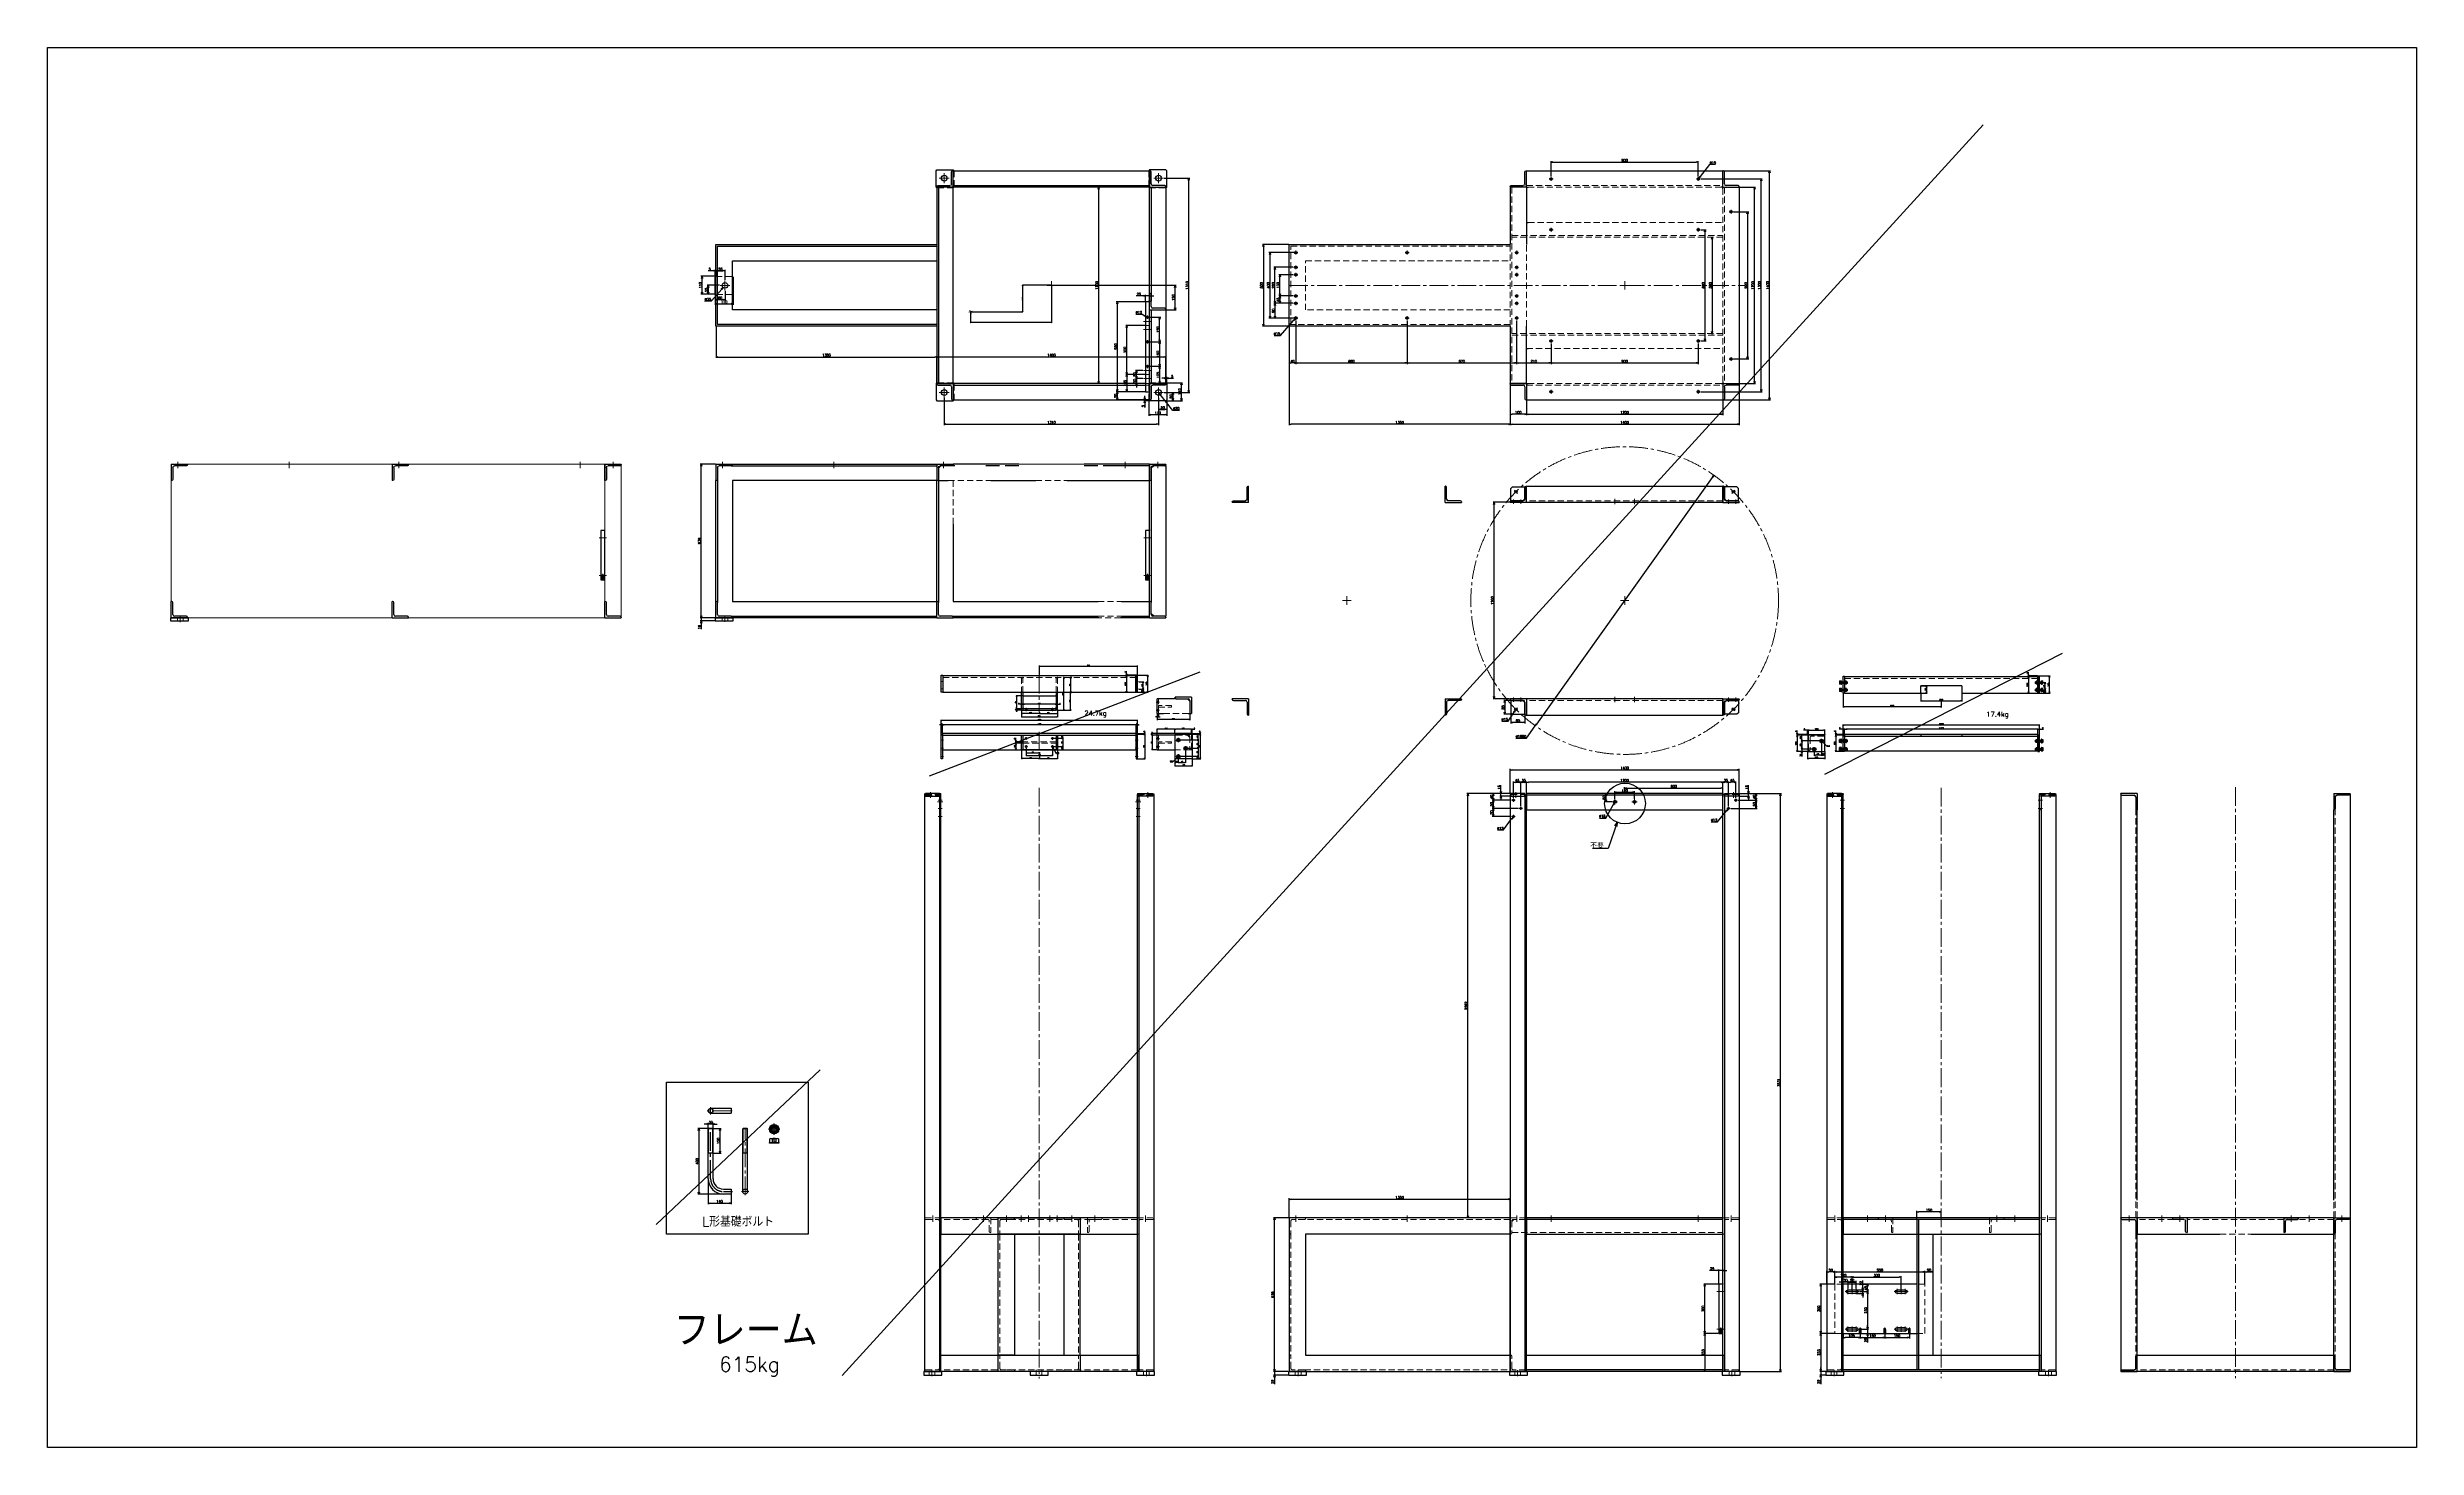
# Model space of a CAD drawing. Header units: millimetres. Extents: x -16130 to 36813, y -8099 to 27484.
# Drawn here: x -16130 to -1651, y 6325 to 14881 of the extents above; entities that cross this region are included whole.
import ezdxf

# ---------------------------------------------------------------- set-up
doc = ezdxf.new("R2010")
doc.units = ezdxf.units.MM
doc.header["$LTSCALE"] = 6
doc.header["$PDMODE"] = 99
doc.header["$PDSIZE"] = 1
doc.linetypes.add('CENTER2', pattern=[28.575, 19.05, -3.175, 3.175, -3.175])
doc.linetypes.add('HIDDEN', pattern=[9.525, 6.35, -3.175])
for name, color, linetype, lineweight in [('01_NORMAL', 7, 'Continuous', 25), ('04_HIDDEN', 2, 'HIDDEN', 13), ('05_CENTER', 4, 'CENTER2', 13), ('08_DIM', 3, 'Continuous', 13)]:
    doc.layers.add(name, color=color, linetype=linetype, lineweight=lineweight)
doc.layers.add('10_DRAFT', color=8, linetype='Continuous', lineweight=0, plot=False)
doc.styles.add('KANJI0', font='txt.shx', dxfattribs={"width": 0.9, "height": 30, "bigfont": 'bigfont'})
doc.styles.add('KSS_TXT', font='txt.shx', dxfattribs={"bigfont": 'extfont2.shx'})
doc.styles.add('KSS_TXT_L', font='txt.shx', dxfattribs={"height": 3, "bigfont": 'extfont2.shx'})
doc.dimstyles.new('KSS_DIM', dxfattribs={"dimtxt": 3, "dimasz": 2.5, "dimexe": 1.25, "dimexo": 0.625, "dimtad": 1, "dimdsep": 46, "dimtxsty": 'KSS_TXT', "dimblk": 'OPEN30', "dimcen": 0, "dimazin": 2, "dimtfac": 0.75, "dimtmove": 0, "dimatfit": 3, "dimldrblk": 'OPEN30', "dimfxl": 1, "dimtolj": 1, "dimarcsym": 0})
doc.dimstyles.new('KSS_DIM$3', dxfattribs={"dimtxt": 3, "dimasz": 2.5, "dimexe": 1.25, "dimexo": 0.625, "dimtad": 1, "dimtih": 1, "dimtoh": 1, "dimdsep": 46, "dimtxsty": 'KSS_TXT', "dimblk": 'OPEN30', "dimcen": 0, "dimazin": 2, "dimtfac": 0.75, "dimtofl": 0, "dimtmove": 0, "dimatfit": 3, "dimldrblk": 'OPEN30', "dimfxl": 1, "dimtolj": 1, "dimarcsym": 0})

# ---------------------------------------------------------------- blocks, each defined once
blk = doc.blocks.new('A$C3D81658F_1_1_1_1')
at = {"color": 0}
for p, q in [((-11, 2), (11, 2)), ((-11, 2), (-11, 0)), ((-11, 0), (11, 0)), ((-10, 11), (10, 11)), ((-10, 4), (-10, 11)), ((10, 4), (-10, 4)), ((-9, 4), (-9, 2)), ((-5, 4), (-5, 11)), ((0, 2), (-3, 4)), ((0, 4), (2, 2)), ((5, 4), (5, 11)), ((9, 2), (9, 4)), ((10, 4), (10, 11)), ((11, 0), (11, 2))]:
    blk.add_line(p, q, dxfattribs=at)
at = {"color": 0, "linetype": 'HIDDEN'}
for p, q in [((-5, -36), (-5, 0)), ((5, -36), (5, 0)), ((-5, -4), (5, -4)), ((-5, -36), (5, -36)), ((-4, -36), (-4, -4)), ((4, -36), (4, -4))]:
    blk.add_line(p, q, dxfattribs=at)
at = {"color": 0, "linetype": 'CENTER2'}
blk.add_line((0, -39), (0, 14), dxfattribs=at)
at = {"layer": '10_DRAFT', "style": 'KSS_TXT_L'}
blk.add_text('BT-M10x40L,SW,PW', height=0.3, dxfattribs=at).set_placement((5, 11))
blk = doc.blocks.new('_Open30')
at = {"color": 0, "linetype": 'ByBlock', "lineweight": -2}
for p, q in [((-1, 0.27), (0, 0)), ((0, 0), (-1, -0.27)), ((0, 0), (-1, 0))]:
    blk.add_line(p, q, dxfattribs=at)
blk = doc.blocks.new('*D1254')
at = {"layer": '08_DIM', "color": 0, "lineweight": -2, "transparency": 16777216}
for p, q in [((-9239, 10690), (-9239, 10717)), ((-9144, 10715), (-9234, 10715)), ((-9139, 10690), (-9139, 10717))]:
    blk.add_line(p, q, dxfattribs=at)
at = {"layer": 'Defpoints', "color": 0, "transparency": 16777216}
for p in [(-9239, 10715), (-9239, 10689), (-9139, 10689)]:
    blk.add_point(p, dxfattribs=at)
at = {"layer": '08_DIM', "color": 0, "lineweight": -2, "transparency": 16777216, "xscale": 5, "yscale": 5, "zscale": 5, "rotation": 180}
blk.add_blockref('_Open30', (-9239, 10715), dxfattribs=at)
at = {"layer": '08_DIM', "color": 0, "lineweight": -2, "transparency": 16777216, "xscale": 5, "yscale": 5, "zscale": 5}
blk.add_blockref('_Open30', (-9139, 10715), dxfattribs=at)
at = {"layer": '08_DIM', "color": 0, "transparency": 16777216, "insert": (-9189, 10719), "char_height": 6, "attachment_point": 5, "style": 'KSS_TXT'}
blk.add_mtext('\\A1;100', dxfattribs=at)
blk = doc.blocks.new('A$C2B834F33_1_1')
at = {"color": 0}
for p, q in [((0, 0), (-100, 0)), ((-100, -3), (-100, 0)), ((0, 0), (0, -100)), ((-93, -10), (-20, -10)), ((-10, -20), (-10, -93)), ((-3, -100), (0, -100))]:
    blk.add_line(p, q, dxfattribs=at)
for centre, radius, start, end in [((-93, -3), 7, 180, 270), ((-20, -20), 10, 0, 90), ((-3, -93), 7, 180, 270)]:
    blk.add_arc(centre, radius, start, end, dxfattribs=at)
blk = doc.blocks.new('A$C46A36AD3_1_1')
at = {"color": 0}
for p, q in [((-135, 0), (-116, 0)), ((-20, 20), (-130, 20)), ((-130, -70), (-130, 20)), ((80, 30), (-20, 30)), ((-20, 30), (-20, 27)), ((80, 25), (80, 30)), ((-135, -50), (-116, -50)), ((-130, -70), (-20, -70))]:
    blk.add_line(p, q, dxfattribs=at)
blk.add_lwpolyline([(85, 23), (85, -123), (83, -125), (-18, -125), (-20, -123), (-20, 23), (-18, 25), (83, 25)], close=True, dxfattribs=at)
for centre in [(0, -10), (0, -110), (45, -60)]:
    blk.add_circle(centre, 6, dxfattribs=at)
at = {"layer": '04_HIDDEN'}
for p, q in [((-130, 5), (-121, 5)), ((-130, 4), (-121, 4)), ((-20, 20), (-13, 20)), ((55, 20), (70, 5)), ((-130, -4), (-121, -4)), ((-130, -5), (-121, -5)), ((-130, -45), (-121, -45)), ((-130, -46), (-121, -46)), ((-130, -54), (-121, -54)), ((-130, -55), (-121, -55)), ((70, -70), (-20, -70)), ((70, -63), (70, -70))]:
    blk.add_line(p, q, dxfattribs=at)
for points in [[(-130, -70), (-121, -70), (-121, 20), (-130, 20)], [(-121, -30), (-41, -30), (-41, -21), (-121, -21)]]:
    blk.add_lwpolyline(points, close=True, dxfattribs=at)
at = {"layer": '05_CENTER'}
for p, q in [((0, -20), (0, 0)), ((10, -10), (-10, -10)), ((10, -110), (-10, -110)), ((0, -120), (0, -100)), ((55, -60), (35, -60)), ((45, -70), (45, -50))]:
    blk.add_line(p, q, dxfattribs=at)
at = {"layer": '04_HIDDEN'}
blk.add_blockref('A$C2B834F33_1_1', (80, 30), dxfattribs=at)
blk = doc.blocks.new('*D1255')
at = {"layer": '08_DIM', "color": 0, "lineweight": -2, "transparency": 16777216}
for p, q in [((-9207, 10649), (-9095, 10649)), ((-9137, 10689), (-9095, 10689)), ((-9098, 10654), (-9098, 10684))]:
    blk.add_line(p, q, dxfattribs=at)
at = {"layer": 'Defpoints', "color": 0, "transparency": 16777216}
for p in [(-9208, 10649), (-9139, 10689), (-9098, 10689)]:
    blk.add_point(p, dxfattribs=at)
at = {"layer": '08_DIM', "color": 0, "lineweight": -2, "transparency": 16777216, "xscale": 5, "yscale": 5, "zscale": 5}
for p, rotation in [((-9098, 10689), 90), ((-9098, 10649), 270)]:
    blk.add_blockref('_Open30', p, dxfattribs=dict(at, rotation=rotation))
at = {"layer": '08_DIM', "color": 0, "transparency": 16777216, "insert": (-9102, 10669), "char_height": 6, "attachment_point": 5, "rotation": 90, "style": 'KSS_TXT'}
blk.add_mtext('\\A1;40', dxfattribs=at)
blk = doc.blocks.new('*D1256')
at = {"layer": '08_DIM', "color": 0, "lineweight": -2, "transparency": 16777216}
for p, q in [((-9207, 10649), (-9095, 10649)), ((-9162, 10599), (-9095, 10599)), ((-9098, 10644), (-9098, 10604))]:
    blk.add_line(p, q, dxfattribs=at)
at = {"layer": 'Defpoints', "color": 0, "transparency": 16777216}
for p in [(-9208, 10649), (-9163, 10599), (-9098, 10599)]:
    blk.add_point(p, dxfattribs=at)
at = {"layer": '08_DIM', "color": 0, "lineweight": -2, "transparency": 16777216, "xscale": 5, "yscale": 5, "zscale": 5}
for p, rotation in [((-9098, 10649), 90), ((-9098, 10599), 270)]:
    blk.add_blockref('_Open30', p, dxfattribs=dict(at, rotation=rotation))
at = {"layer": '08_DIM', "color": 0, "transparency": 16777216, "insert": (-9102, 10624), "char_height": 6, "attachment_point": 5, "rotation": 90, "style": 'KSS_TXT'}
blk.add_mtext('\\A1;50', dxfattribs=at)
blk = doc.blocks.new('*D1257')
at = {"layer": '08_DIM', "color": 0, "lineweight": -2, "transparency": 16777216}
for p, q in [((-9162, 10599), (-9095, 10599)), ((-9098, 10594), (-9098, 10554)), ((-9212, 10549), (-9095, 10549))]:
    blk.add_line(p, q, dxfattribs=at)
at = {"layer": 'Defpoints', "color": 0, "transparency": 16777216}
for p in [(-9163, 10599), (-9213, 10549), (-9098, 10549)]:
    blk.add_point(p, dxfattribs=at)
at = {"layer": '08_DIM', "color": 0, "lineweight": -2, "transparency": 16777216, "xscale": 5, "yscale": 5, "zscale": 5}
for p, rotation in [((-9098, 10599), 90), ((-9098, 10549), 270)]:
    blk.add_blockref('_Open30', p, dxfattribs=dict(at, rotation=rotation))
at = {"layer": '08_DIM', "color": 0, "transparency": 16777216, "insert": (-9102, 10574), "char_height": 6, "attachment_point": 5, "rotation": 90, "style": 'KSS_TXT'}
blk.add_mtext('\\A1;50', dxfattribs=at)
blk = doc.blocks.new('*D1258')
at = {"layer": '08_DIM', "color": 0, "lineweight": -2, "transparency": 16777216}
for p, q in [((-9174, 10587), (-9174, 10509)), ((-9219, 10537), (-9219, 10509)), ((-9214, 10512), (-9179, 10512))]:
    blk.add_line(p, q, dxfattribs=at)
at = {"layer": 'Defpoints', "color": 0, "transparency": 16777216}
for p in [(-9174, 10588), (-9219, 10538), (-9174, 10512)]:
    blk.add_point(p, dxfattribs=at)
at = {"layer": '08_DIM', "color": 0, "lineweight": -2, "transparency": 16777216, "xscale": 5, "yscale": 5, "zscale": 5, "rotation": 180}
blk.add_blockref('_Open30', (-9219, 10512), dxfattribs=at)
at = {"layer": '08_DIM', "color": 0, "lineweight": -2, "transparency": 16777216, "xscale": 5, "yscale": 5, "zscale": 5}
blk.add_blockref('_Open30', (-9174, 10512), dxfattribs=at)
at = {"layer": '08_DIM', "color": 0, "transparency": 16777216, "insert": (-9196, 10516), "char_height": 6, "attachment_point": 5, "style": 'KSS_TXT'}
blk.add_mtext('\\A1;45', dxfattribs=at)
blk = doc.blocks.new('*D1259')
at = {"layer": '08_DIM', "color": 0, "lineweight": -2, "transparency": 16777216}
for p, q in [((-9239, 10534), (-9239, 10509)), ((-9224, 10512), (-9234, 10512)), ((-9219, 10537), (-9219, 10509))]:
    blk.add_line(p, q, dxfattribs=at)
at = {"layer": 'Defpoints', "color": 0, "transparency": 16777216}
for p in [(-9239, 10536), (-9239, 10512), (-9219, 10538)]:
    blk.add_point(p, dxfattribs=at)
at = {"layer": '08_DIM', "color": 0, "lineweight": -2, "transparency": 16777216, "xscale": 5, "yscale": 5, "zscale": 5, "rotation": 180}
blk.add_blockref('_Open30', (-9239, 10512), dxfattribs=at)
at = {"layer": '08_DIM', "color": 0, "lineweight": -2, "transparency": 16777216, "xscale": 5, "yscale": 5, "zscale": 5}
blk.add_blockref('_Open30', (-9219, 10512), dxfattribs=at)
at = {"layer": '08_DIM', "color": 0, "transparency": 16777216, "insert": (-9229, 10516), "char_height": 6, "attachment_point": 5, "style": 'KSS_TXT'}
blk.add_mtext('\\A1;20', dxfattribs=at)
blk = doc.blocks.new('*D1260')
at = {"layer": '08_DIM', "color": 0, "lineweight": -2, "transparency": 16777216}
for p, q in [((-9239, 10534), (-9239, 10489)), ((-9234, 10491), (-9139, 10491)), ((-9134, 10534), (-9134, 10489))]:
    blk.add_line(p, q, dxfattribs=at)
at = {"layer": 'Defpoints', "color": 0, "transparency": 16777216}
for p in [(-9239, 10536), (-9134, 10536), (-9134, 10491)]:
    blk.add_point(p, dxfattribs=at)
at = {"layer": '08_DIM', "color": 0, "lineweight": -2, "transparency": 16777216, "xscale": 5, "yscale": 5, "zscale": 5, "rotation": 180}
blk.add_blockref('_Open30', (-9239, 10491), dxfattribs=at)
at = {"layer": '08_DIM', "color": 0, "lineweight": -2, "transparency": 16777216, "xscale": 5, "yscale": 5, "zscale": 5}
blk.add_blockref('_Open30', (-9134, 10491), dxfattribs=at)
at = {"layer": '08_DIM', "color": 0, "transparency": 16777216, "insert": (-9186, 10495), "char_height": 6, "attachment_point": 5, "style": 'KSS_TXT'}
blk.add_mtext('\\A1;105', dxfattribs=at)
blk = doc.blocks.new('*D1261')
at = {"layer": '08_DIM', "color": 0, "lineweight": -2, "transparency": 16777216}
for p, q in [((-9144, 10715), (-9149, 10715)), ((-9139, 10690), (-9139, 10717)), ((-9139, 10715), (-9134, 10715)), ((-9134, 10683), (-9134, 10717)), ((-9129, 10715), (-9117, 10715))]:
    blk.add_line(p, q, dxfattribs=at)
at = {"layer": 'Defpoints', "color": 0, "transparency": 16777216}
for p in [(-9134, 10715), (-9139, 10689), (-9134, 10682)]:
    blk.add_point(p, dxfattribs=at)
at = {"layer": '08_DIM', "color": 0, "lineweight": -2, "transparency": 16777216, "xscale": 5, "yscale": 5, "zscale": 5}
blk.add_blockref('_Open30', (-9139, 10715), dxfattribs=at)
at = {"layer": '08_DIM', "color": 0, "lineweight": -2, "transparency": 16777216, "xscale": 5, "yscale": 5, "zscale": 5, "rotation": 180}
blk.add_blockref('_Open30', (-9134, 10715), dxfattribs=at)
at = {"layer": '08_DIM', "color": 0, "transparency": 16777216, "insert": (-9120, 10719), "char_height": 6, "attachment_point": 5, "style": 'KSS_TXT'}
blk.add_mtext('\\A1;5', dxfattribs=at)
blk = doc.blocks.new('*D1262')
at = {"layer": '08_DIM', "color": 0, "lineweight": -2, "transparency": 16777216}
for p, q in [((-9137, 10689), (-9082, 10689)), ((-9134, 10684), (-9082, 10684)), ((-9085, 10694), (-9085, 10705)), ((-9085, 10684), (-9085, 10689)), ((-9085, 10679), (-9085, 10674))]:
    blk.add_line(p, q, dxfattribs=at)
at = {"layer": 'Defpoints', "color": 0, "transparency": 16777216}
for p in [(-9139, 10689), (-9136, 10684), (-9085, 10689)]:
    blk.add_point(p, dxfattribs=at)
at = {"layer": '08_DIM', "color": 0, "lineweight": -2, "transparency": 16777216, "xscale": 5, "yscale": 5, "zscale": 5}
for p, rotation in [((-9085, 10689), 270), ((-9085, 10684), 90)]:
    blk.add_blockref('_Open30', p, dxfattribs=dict(at, rotation=rotation))
at = {"layer": '08_DIM', "color": 0, "transparency": 16777216, "insert": (-9089, 10702), "char_height": 6, "attachment_point": 5, "rotation": 90, "style": 'KSS_TXT'}
blk.add_mtext('\\A1;5', dxfattribs=at)
blk = doc.blocks.new('*D1263')
at = {"layer": '08_DIM', "color": 0, "lineweight": -2, "transparency": 16777216}
for p, q in [((-9134, 10684), (-9082, 10684)), ((-9085, 10679), (-9085, 10539)), ((-9134, 10534), (-9082, 10534))]:
    blk.add_line(p, q, dxfattribs=at)
at = {"layer": 'Defpoints', "color": 0, "transparency": 16777216}
for p in [(-9136, 10684), (-9136, 10534), (-9085, 10534)]:
    blk.add_point(p, dxfattribs=at)
at = {"layer": '08_DIM', "color": 0, "lineweight": -2, "transparency": 16777216, "xscale": 5, "yscale": 5, "zscale": 5}
for p, rotation in [((-9085, 10684), 90), ((-9085, 10534), 270)]:
    blk.add_blockref('_Open30', p, dxfattribs=dict(at, rotation=rotation))
at = {"layer": '08_DIM', "color": 0, "transparency": 16777216, "insert": (-9089, 10609), "char_height": 6, "attachment_point": 5, "rotation": 90, "style": 'KSS_TXT'}
blk.add_mtext('\\A1;150', dxfattribs=at)
blk = doc.blocks.new('*D1264')
at = {"layer": '08_DIM', "color": 0, "lineweight": -2, "transparency": 16777216}
for p, q in [((-9350, 10679), (-9380, 10679)), ((-9350, 10589), (-9380, 10589)), ((-9378, 10674), (-9378, 10594))]:
    blk.add_line(p, q, dxfattribs=at)
at = {"layer": 'Defpoints', "color": 0, "transparency": 16777216}
for p in [(-9378, 10589), (-9349, 10679), (-9349, 10589)]:
    blk.add_point(p, dxfattribs=at)
at = {"layer": '08_DIM', "color": 0, "lineweight": -2, "transparency": 16777216, "xscale": 5, "yscale": 5, "zscale": 5}
for p, rotation in [((-9378, 10679), 90), ((-9378, 10589), 270)]:
    blk.add_blockref('_Open30', p, dxfattribs=dict(at, rotation=rotation))
at = {"layer": '08_DIM', "color": 0, "transparency": 16777216, "insert": (-9382, 10634), "char_height": 6, "attachment_point": 5, "rotation": 90, "style": 'KSS_TXT'}
blk.add_mtext('\\A1;90', dxfattribs=at)
blk = doc.blocks.new('*D1265')
at = {"layer": '08_DIM', "color": 0, "lineweight": -2, "transparency": 16777216}
for p, q in [((-9240, 10689), (-9380, 10689)), ((-9350, 10679), (-9380, 10679)), ((-9378, 10694), (-9378, 10699)), ((-9378, 10679), (-9378, 10689)), ((-9378, 10674), (-9378, 10669))]:
    blk.add_line(p, q, dxfattribs=at)
at = {"layer": 'Defpoints', "color": 0, "transparency": 16777216}
for p in [(-9378, 10689), (-9349, 10679), (-9239, 10689)]:
    blk.add_point(p, dxfattribs=at)
at = {"layer": '08_DIM', "color": 0, "lineweight": -2, "transparency": 16777216, "xscale": 5, "yscale": 5, "zscale": 5}
for p, rotation in [((-9378, 10689), 270), ((-9378, 10679), 90)]:
    blk.add_blockref('_Open30', p, dxfattribs=dict(at, rotation=rotation))
at = {"layer": '08_DIM', "color": 0, "transparency": 16777216, "insert": (-9382, 10684), "char_height": 6, "attachment_point": 5, "rotation": 90, "style": 'KSS_TXT'}
blk.add_mtext('\\A1;10', dxfattribs=at)
blk = doc.blocks.new('*D1266')
at = {"layer": '08_DIM', "color": 0, "lineweight": -2, "transparency": 16777216}
for p, q in [((-9349, 10680), (-9349, 10717)), ((-9244, 10715), (-9344, 10715)), ((-9239, 10690), (-9239, 10717))]:
    blk.add_line(p, q, dxfattribs=at)
at = {"layer": 'Defpoints', "color": 0, "transparency": 16777216}
for p in [(-9349, 10715), (-9349, 10679), (-9239, 10689)]:
    blk.add_point(p, dxfattribs=at)
at = {"layer": '08_DIM', "color": 0, "lineweight": -2, "transparency": 16777216, "xscale": 5, "yscale": 5, "zscale": 5, "rotation": 180}
blk.add_blockref('_Open30', (-9349, 10715), dxfattribs=at)
at = {"layer": '08_DIM', "color": 0, "lineweight": -2, "transparency": 16777216, "xscale": 5, "yscale": 5, "zscale": 5}
blk.add_blockref('_Open30', (-9239, 10715), dxfattribs=at)
at = {"layer": '08_DIM', "color": 0, "transparency": 16777216, "insert": (-9294, 10719), "char_height": 6, "attachment_point": 5, "style": 'KSS_TXT'}
blk.add_mtext('\\A1;110', dxfattribs=at)
blk = doc.blocks.new('*D1267')
at = {"layer": '08_DIM', "color": 0, "lineweight": -2, "transparency": 16777216}
for p, q in [((-9268, 10515), (-9253, 10515)), ((-9253, 10515), (-9226, 10541))]:
    blk.add_line(p, q, dxfattribs=at)
at = {"layer": 'Defpoints', "color": 0, "transparency": 16777216}
for p in [(-9223, 10544), (-9214, 10553)]:
    blk.add_point(p, dxfattribs=at)
at = {"layer": '08_DIM', "color": 0, "lineweight": -2, "transparency": 16777216, "xscale": 5, "yscale": 5, "zscale": 5, "rotation": 44.9212256519009}
blk.add_blockref('_Open30', (-9223, 10544), dxfattribs=at)
at = {"layer": '08_DIM', "color": 0, "transparency": 16777216, "insert": (-9261, 10519), "char_height": 6, "attachment_point": 5, "style": 'KSS_TXT'}
blk.add_mtext('\\A1;%%C12', dxfattribs=at)
blk = doc.blocks.new('M10Tz_1_1_1')
at = {"color": 0}
for radius in [5, 4]:
    blk.add_circle((0, 0), radius, dxfattribs=at)
at = {"layer": '05_CENTER'}
for p, q in [((8, 0), (-8, 0)), ((0, -8), (0, 8))]:
    blk.add_line(p, q, dxfattribs=at)
blk = doc.blocks.new('A$C247C2A21_1_1')
at = {"color": 0}
for p, q in [((-1191, 20), (-9, 20)), ((-701, 20), (-701, -70)), ((-498, 20), (-498, -70))]:
    blk.add_line(p, q, dxfattribs=at)
for points in [[(-1191, -125), (-1200, -125), (-1200, 25), (-1191, 25)], [(-1191, -70), (-9, -70), (-9, 30), (-1191, 30)], [(-710, 20), (-489, 20), (-489, -70), (-710, -70)], [(-9, -125), (0, -125), (0, 25), (-9, 25)]]:
    blk.add_lwpolyline(points, close=True, dxfattribs=at)
at = {"color": 3}
for points in [[(-1191, 25), (-1194, 25), (-1194, 25), (-1191, 28)], [(-1191, 20), (-1188, 20), (-1188, 20), (-1191, 17)], [(-9, 20), (-12, 20), (-12, 20), (-9, 17)], [(-9, 25), (-6, 25), (-6, 25), (-9, 28)], [(-1191, -70), (-1188, -70), (-1188, -70), (-1191, -73)], [(-9, -70), (-12, -70), (-12, -70), (-9, -73)]]:
    blk.add_lwpolyline(points, close=True, dxfattribs=at)
at = {"layer": '04_HIDDEN'}
blk.add_lwpolyline([(-701, -30), (-498, -30), (-498, -21), (-701, -21)], close=True, dxfattribs=at)
at = {"layer": '05_CENTER'}
for p, q in [((-600, 41), (-600, -83)), ((-1186, -10), (-1205, -10)), ((-1186, -60), (-1205, -60)), ((-1186, -110), (-1205, -110)), ((-14, -10), (5, -10)), ((-14, -60), (5, -60)), ((-14, -110), (5, -110))]:
    blk.add_line(p, q, dxfattribs=at)
for p in [(-680, 0), (-520, 0), (-680, -50), (-520, -50)]:
    blk.add_blockref('M10Tz_1_1_1', p)
blk = doc.blocks.new('*D1281')
at = {"layer": '08_DIM', "color": 0, "lineweight": -2, "transparency": 16777216}
for p, q in [((-10148, 10599), (-10148, 10551)), ((-9988, 10599), (-9988, 10551)), ((-10143, 10553), (-9993, 10553))]:
    blk.add_line(p, q, dxfattribs=at)
at = {"layer": 'Defpoints', "color": 0, "transparency": 16777216}
for p in [(-10148, 10600), (-9988, 10600), (-9988, 10553)]:
    blk.add_point(p, dxfattribs=at)
at = {"layer": '08_DIM', "color": 0, "lineweight": -2, "transparency": 16777216, "xscale": 5, "yscale": 5, "zscale": 5, "rotation": 180}
blk.add_blockref('_Open30', (-10148, 10553), dxfattribs=at)
at = {"layer": '08_DIM', "color": 0, "lineweight": -2, "transparency": 16777216, "xscale": 5, "yscale": 5, "zscale": 5}
blk.add_blockref('_Open30', (-9988, 10553), dxfattribs=at)
at = {"layer": '08_DIM', "color": 0, "transparency": 16777216, "insert": (-10068, 10558), "char_height": 6, "attachment_point": 5, "style": 'KSS_TXT'}
blk.add_mtext('\\A1;160', dxfattribs=at)
blk = doc.blocks.new('*D1282')
at = {"layer": '08_DIM', "color": 0, "lineweight": -2, "transparency": 16777216}
for p, q in [((-10178, 10829), (-10178, 10789)), ((-10173, 10791), (-9962, 10791)), ((-9957, 10829), (-9957, 10789))]:
    blk.add_line(p, q, dxfattribs=at)
at = {"layer": 'Defpoints', "color": 0, "transparency": 16777216}
for p in [(-10178, 10830), (-9957, 10830), (-9957, 10791)]:
    blk.add_point(p, dxfattribs=at)
at = {"layer": '08_DIM', "color": 0, "lineweight": -2, "transparency": 16777216, "xscale": 5, "yscale": 5, "zscale": 5, "rotation": 180}
blk.add_blockref('_Open30', (-10178, 10791), dxfattribs=at)
at = {"layer": '08_DIM', "color": 0, "lineweight": -2, "transparency": 16777216, "xscale": 5, "yscale": 5, "zscale": 5}
blk.add_blockref('_Open30', (-9957, 10791), dxfattribs=at)
at = {"layer": '08_DIM', "color": 0, "transparency": 16777216, "insert": (-10068, 10795), "char_height": 6, "attachment_point": 5, "style": 'KSS_TXT'}
blk.add_mtext('\\A1;221', dxfattribs=at)
blk = doc.blocks.new('*D1283')
at = {"layer": '08_DIM', "color": 0, "lineweight": -2, "transparency": 16777216}
for p, q in [((-10170, 10839), (-10210, 10839)), ((-10179, 10830), (-10210, 10830)), ((-10207, 10844), (-10207, 10849)), ((-10207, 10830), (-10207, 10839)), ((-10207, 10825), (-10207, 10820))]:
    blk.add_line(p, q, dxfattribs=at)
at = {"layer": 'Defpoints', "color": 0, "transparency": 16777216}
for p in [(-10207, 10839), (-10178, 10830), (-10169, 10839)]:
    blk.add_point(p, dxfattribs=at)
at = {"layer": '08_DIM', "color": 0, "lineweight": -2, "transparency": 16777216, "xscale": 5, "yscale": 5, "zscale": 5}
for p, rotation in [((-10207, 10839), 270), ((-10207, 10830), 90)]:
    blk.add_blockref('_Open30', p, dxfattribs=dict(at, rotation=rotation))
at = {"layer": '08_DIM', "color": 0, "transparency": 16777216, "insert": (-10212, 10835), "char_height": 6, "attachment_point": 5, "rotation": 90, "style": 'KSS_TXT'}
blk.add_mtext('\\A1;9', dxfattribs=at)
blk = doc.blocks.new('*D1284')
at = {"layer": '08_DIM', "color": 0, "lineweight": -2, "transparency": 16777216}
for p, q in [((-9956, 10940), (-9874, 10940)), ((-9877, 10835), (-9877, 10935)), ((-9956, 10830), (-9874, 10830))]:
    blk.add_line(p, q, dxfattribs=at)
at = {"layer": 'Defpoints', "color": 0, "transparency": 16777216}
for p in [(-9957, 10940), (-9877, 10940), (-9957, 10830)]:
    blk.add_point(p, dxfattribs=at)
at = {"layer": '08_DIM', "color": 0, "lineweight": -2, "transparency": 16777216, "xscale": 5, "yscale": 5, "zscale": 5}
for p, rotation in [((-9877, 10940), 90), ((-9877, 10830), 270)]:
    blk.add_blockref('_Open30', p, dxfattribs=dict(at, rotation=rotation))
at = {"layer": '08_DIM', "color": 0, "transparency": 16777216, "insert": (-9881, 10885), "char_height": 6, "attachment_point": 5, "rotation": 90, "style": 'KSS_TXT'}
blk.add_mtext('\\A1;110', dxfattribs=at)
blk = doc.blocks.new('*D1285')
at = {"layer": '08_DIM', "color": 0, "lineweight": -2, "transparency": 16777216}
for p, q in [((-9916, 11030), (-9921, 11030)), ((-9918, 10835), (-9918, 11025)), ((-9956, 10830), (-9916, 10830))]:
    blk.add_line(p, q, dxfattribs=at)
at = {"layer": 'Defpoints', "color": 0, "transparency": 16777216}
for p in [(-9918, 11030), (-9915, 11030), (-9957, 10830)]:
    blk.add_point(p, dxfattribs=at)
at = {"layer": '08_DIM', "color": 0, "lineweight": -2, "transparency": 16777216, "xscale": 5, "yscale": 5, "zscale": 5}
for p, rotation in [((-9918, 11030), 90), ((-9918, 10830), 270)]:
    blk.add_blockref('_Open30', p, dxfattribs=dict(at, rotation=rotation))
at = {"layer": '08_DIM', "color": 0, "transparency": 16777216, "insert": (-9923, 10930), "char_height": 6, "attachment_point": 5, "rotation": 90, "style": 'KSS_TXT'}
blk.add_mtext('\\A1;200', dxfattribs=at)
blk = doc.blocks.new('*D1286')
at = {"layer": '08_DIM', "color": 0, "lineweight": -2, "transparency": 16777216}
for p, q in [((-9349, 10809), (-9349, 10770)), ((-9154, 10773), (-9344, 10773)), ((-9149, 10809), (-9149, 10770))]:
    blk.add_line(p, q, dxfattribs=at)
at = {"layer": 'Defpoints', "color": 0, "transparency": 16777216}
for p in [(-9349, 10810), (-9349, 10773), (-9149, 10810)]:
    blk.add_point(p, dxfattribs=at)
at = {"layer": '08_DIM', "color": 0, "lineweight": -2, "transparency": 16777216, "xscale": 5, "yscale": 5, "zscale": 5, "rotation": 180}
blk.add_blockref('_Open30', (-9349, 10773), dxfattribs=at)
at = {"layer": '08_DIM', "color": 0, "lineweight": -2, "transparency": 16777216, "xscale": 5, "yscale": 5, "zscale": 5}
blk.add_blockref('_Open30', (-9149, 10773), dxfattribs=at)
at = {"layer": '08_DIM', "color": 0, "transparency": 16777216, "insert": (-9249, 10777), "char_height": 6, "attachment_point": 5, "style": 'KSS_TXT'}
blk.add_mtext('\\A1;200', dxfattribs=at)
blk = doc.blocks.new('*D1287')
at = {"layer": '08_DIM', "color": 0, "lineweight": -2, "transparency": 16777216}
for p, q in [((-9354, 10790), (-9359, 10790)), ((-9349, 10809), (-9349, 10787)), ((-9340, 10790), (-9349, 10790)), ((-9340, 10809), (-9340, 10787)), ((-9335, 10790), (-9330, 10790))]:
    blk.add_line(p, q, dxfattribs=at)
at = {"layer": 'Defpoints', "color": 0, "transparency": 16777216}
for p in [(-9349, 10810), (-9349, 10790), (-9340, 10810)]:
    blk.add_point(p, dxfattribs=at)
at = {"layer": '08_DIM', "color": 0, "lineweight": -2, "transparency": 16777216, "xscale": 5, "yscale": 5, "zscale": 5}
blk.add_blockref('_Open30', (-9349, 10790), dxfattribs=at)
at = {"layer": '08_DIM', "color": 0, "lineweight": -2, "transparency": 16777216, "xscale": 5, "yscale": 5, "zscale": 5, "rotation": 180}
blk.add_blockref('_Open30', (-9340, 10790), dxfattribs=at)
at = {"layer": '08_DIM', "color": 0, "transparency": 16777216, "insert": (-9344, 10794), "char_height": 6, "attachment_point": 5, "style": 'KSS_TXT'}
blk.add_mtext('\\A1;9', dxfattribs=at)
blk = doc.blocks.new('*D1288')
at = {"layer": '08_DIM', "color": 0, "lineweight": -2, "transparency": 16777216}
for p, q in [((-9482, 10742), (-9487, 10742)), ((-9477, 10690), (-9477, 10745)), ((-9477, 10742), (-9468, 10742)), ((-9468, 10685), (-9468, 10745)), ((-9463, 10742), (-9458, 10742))]:
    blk.add_line(p, q, dxfattribs=at)
at = {"layer": 'Defpoints', "color": 0, "transparency": 16777216}
for p in [(-9468, 10742), (-9477, 10689), (-9468, 10684)]:
    blk.add_point(p, dxfattribs=at)
at = {"layer": '08_DIM', "color": 0, "lineweight": -2, "transparency": 16777216, "xscale": 5, "yscale": 5, "zscale": 5}
blk.add_blockref('_Open30', (-9477, 10742), dxfattribs=at)
at = {"layer": '08_DIM', "color": 0, "lineweight": -2, "transparency": 16777216, "xscale": 5, "yscale": 5, "zscale": 5, "rotation": 180}
blk.add_blockref('_Open30', (-9468, 10742), dxfattribs=at)
at = {"layer": '08_DIM', "color": 0, "transparency": 16777216, "insert": (-9473, 10746), "char_height": 6, "attachment_point": 5, "style": 'KSS_TXT'}
blk.add_mtext('\\A1;9', dxfattribs=at)
blk = doc.blocks.new('*D1289')
at = {"layer": '08_DIM', "color": 0, "lineweight": -2, "transparency": 16777216}
for p, q in [((-10668, 10685), (-10668, 10771)), ((-9473, 10768), (-10663, 10768)), ((-9468, 10685), (-9468, 10771))]:
    blk.add_line(p, q, dxfattribs=at)
at = {"layer": 'Defpoints', "color": 0, "transparency": 16777216}
for p in [(-10668, 10768), (-10668, 10684), (-9468, 10684)]:
    blk.add_point(p, dxfattribs=at)
at = {"layer": '08_DIM', "color": 0, "lineweight": -2, "transparency": 16777216, "xscale": 5, "yscale": 5, "zscale": 5, "rotation": 180}
blk.add_blockref('_Open30', (-10668, 10768), dxfattribs=at)
at = {"layer": '08_DIM', "color": 0, "lineweight": -2, "transparency": 16777216, "xscale": 5, "yscale": 5, "zscale": 5}
blk.add_blockref('_Open30', (-9468, 10768), dxfattribs=at)
at = {"layer": '08_DIM', "color": 0, "transparency": 16777216, "insert": (-10068, 10772), "char_height": 6, "attachment_point": 5, "style": 'KSS_TXT'}
blk.add_mtext('\\A1;1200', dxfattribs=at)
blk = doc.blocks.new('*D1290')
at = {"layer": '08_DIM', "color": 0, "lineweight": -2, "transparency": 16777216}
for p, q in [((-10659, 10690), (-10659, 10745)), ((-9482, 10742), (-10654, 10742)), ((-9477, 10690), (-9477, 10745))]:
    blk.add_line(p, q, dxfattribs=at)
at = {"layer": 'Defpoints', "color": 0, "transparency": 16777216}
for p in [(-10659, 10742), (-10659, 10689), (-9477, 10689)]:
    blk.add_point(p, dxfattribs=at)
at = {"layer": '08_DIM', "color": 0, "lineweight": -2, "transparency": 16777216, "xscale": 5, "yscale": 5, "zscale": 5, "rotation": 180}
blk.add_blockref('_Open30', (-10659, 10742), dxfattribs=at)
at = {"layer": '08_DIM', "color": 0, "lineweight": -2, "transparency": 16777216, "xscale": 5, "yscale": 5, "zscale": 5}
blk.add_blockref('_Open30', (-9477, 10742), dxfattribs=at)
at = {"layer": '08_DIM', "color": 0, "transparency": 16777216, "insert": (-10068, 10746), "char_height": 6, "attachment_point": 5, "style": 'KSS_TXT'}
blk.add_mtext('\\A1;1182', dxfattribs=at)
blk = doc.blocks.new('*D1291')
at = {"layer": '08_DIM', "color": 0, "lineweight": -2, "transparency": 16777216}
for p, q in [((-10673, 10742), (-10678, 10742)), ((-10668, 10685), (-10668, 10745)), ((-10659, 10742), (-10668, 10742)), ((-10659, 10690), (-10659, 10745)), ((-10654, 10742), (-10649, 10742))]:
    blk.add_line(p, q, dxfattribs=at)
at = {"layer": 'Defpoints', "color": 0, "transparency": 16777216}
for p in [(-10668, 10742), (-10668, 10684), (-10659, 10689)]:
    blk.add_point(p, dxfattribs=at)
at = {"layer": '08_DIM', "color": 0, "lineweight": -2, "transparency": 16777216, "xscale": 5, "yscale": 5, "zscale": 5}
blk.add_blockref('_Open30', (-10668, 10742), dxfattribs=at)
at = {"layer": '08_DIM', "color": 0, "lineweight": -2, "transparency": 16777216, "xscale": 5, "yscale": 5, "zscale": 5, "rotation": 180}
blk.add_blockref('_Open30', (-10659, 10742), dxfattribs=at)
at = {"layer": '08_DIM', "color": 0, "transparency": 16777216, "insert": (-10664, 10746), "char_height": 6, "attachment_point": 5, "style": 'KSS_TXT'}
blk.add_mtext('\\A1;9', dxfattribs=at)
blk = doc.blocks.new('*D1292')
at = {"layer": '08_DIM', "color": 0, "lineweight": -2, "transparency": 16777216}
for p, q in [((-9869, 11030), (-9879, 11030)), ((-9877, 11025), (-9877, 10945)), ((-9869, 10940), (-9879, 10940))]:
    blk.add_line(p, q, dxfattribs=at)
at = {"layer": 'Defpoints', "color": 0, "transparency": 16777216}
for p in [(-9868, 11030), (-9877, 10940), (-9868, 10940)]:
    blk.add_point(p, dxfattribs=at)
at = {"layer": '08_DIM', "color": 0, "lineweight": -2, "transparency": 16777216, "xscale": 5, "yscale": 5, "zscale": 5}
for p, rotation in [((-9877, 11030), 90), ((-9877, 10940), 270)]:
    blk.add_blockref('_Open30', p, dxfattribs=dict(at, rotation=rotation))
at = {"layer": '08_DIM', "color": 0, "transparency": 16777216, "insert": (-9881, 10985), "char_height": 6, "attachment_point": 5, "rotation": 90, "style": 'KSS_TXT'}
blk.add_mtext('\\A1;90', dxfattribs=at)
blk = doc.blocks.new('*D1293')
at = {"layer": '08_DIM', "color": 0, "lineweight": -2, "transparency": 16777216}
for p, q in [((-9979, 10659), (-9923, 10659)), ((-9956, 10679), (-9923, 10679)), ((-9925, 10664), (-9925, 10674))]:
    blk.add_line(p, q, dxfattribs=at)
at = {"layer": 'Defpoints', "color": 0, "transparency": 16777216}
for p in [(-9980, 10659), (-9958, 10679), (-9925, 10679)]:
    blk.add_point(p, dxfattribs=at)
at = {"layer": '08_DIM', "color": 0, "lineweight": -2, "transparency": 16777216, "xscale": 5, "yscale": 5, "zscale": 5}
for p, rotation in [((-9925, 10679), 90), ((-9925, 10659), 270)]:
    blk.add_blockref('_Open30', p, dxfattribs=dict(at, rotation=rotation))
at = {"layer": '08_DIM', "color": 0, "transparency": 16777216, "insert": (-9929, 10669), "char_height": 6, "attachment_point": 5, "rotation": 90, "style": 'KSS_TXT'}
blk.add_mtext('\\A1;20', dxfattribs=at)
blk = doc.blocks.new('*D1294')
at = {"layer": '08_DIM', "color": 0, "lineweight": -2, "transparency": 16777216}
for p, q in [((-9979, 10659), (-9923, 10659)), ((-9979, 10609), (-9923, 10609)), ((-9925, 10654), (-9925, 10614))]:
    blk.add_line(p, q, dxfattribs=at)
at = {"layer": 'Defpoints', "color": 0, "transparency": 16777216}
for p in [(-9980, 10659), (-9980, 10609), (-9925, 10609)]:
    blk.add_point(p, dxfattribs=at)
at = {"layer": '08_DIM', "color": 0, "lineweight": -2, "transparency": 16777216, "xscale": 5, "yscale": 5, "zscale": 5}
for p, rotation in [((-9925, 10659), 90), ((-9925, 10609), 270)]:
    blk.add_blockref('_Open30', p, dxfattribs=dict(at, rotation=rotation))
at = {"layer": '08_DIM', "color": 0, "transparency": 16777216, "insert": (-9929, 10634), "char_height": 6, "attachment_point": 5, "rotation": 90, "style": 'KSS_TXT'}
blk.add_mtext('\\A1;50', dxfattribs=at)
blk = doc.blocks.new('*D1295')
at = {"layer": '08_DIM', "color": 0, "lineweight": -2, "transparency": 16777216}
for p, q in [((-9963, 10565), (-9983, 10600)), ((-9948, 10565), (-9963, 10565))]:
    blk.add_line(p, q, dxfattribs=at)
at = {"layer": 'Defpoints', "color": 0, "transparency": 16777216}
for p in [(-9991, 10613), (-9986, 10604)]:
    blk.add_point(p, dxfattribs=at)
at = {"layer": '08_DIM', "color": 0, "lineweight": -2, "transparency": 16777216, "xscale": 5, "yscale": 5, "zscale": 5, "rotation": 120.3235199212995}
blk.add_blockref('_Open30', (-9986, 10604), dxfattribs=at)
at = {"layer": '08_DIM', "color": 0, "transparency": 16777216, "insert": (-9955, 10570), "char_height": 6, "attachment_point": 5, "style": 'KSS_TXT'}
blk.add_mtext('\\A1;%%C10', dxfattribs=at)
blk = doc.blocks.new('A$C6A451463_1_1')
at = {"color": 0}
for p, q in [((-93, -10), (-210, -10)), ((-210, -100), (-210, -10)), ((-210, -100), (-171, -100)), ((-25, -10), (-10, -25)), ((-20, -100), (-10, -100)), ((-10, -93), (-10, -100))]:
    blk.add_line(p, q, dxfattribs=at)
at = {"layer": '04_HIDDEN'}
for p, q in [((-210, -25), (-201, -25)), ((-210, -26), (-201, -26)), ((-210, -34), (-201, -34)), ((-210, -35), (-201, -35)), ((-210, -75), (-201, -75)), ((-210, -76), (-201, -76)), ((-210, -84), (-201, -84)), ((-210, -85), (-201, -85)), ((-171, -100), (-20, -100))]:
    blk.add_line(p, q, dxfattribs=at)
for points in [[(-210, -100), (-201, -100), (-201, -10), (-210, -10)], [(-201, -60), (-121, -60), (-121, -51), (-201, -51)]]:
    blk.add_lwpolyline(points, close=True, dxfattribs=at)
at = {"layer": '05_CENTER'}
for p, q in [((-215, -30), (-196, -30)), ((-215, -80), (-196, -80))]:
    blk.add_line(p, q, dxfattribs=at)
blk.add_blockref('A$C2B834F33_1_1', (0, 0))
blk = doc.blocks.new('A$C430C706C_1_1')
at = {"color": 0}
for p, q in [((-710, -130), (-710, -20)), ((-710, -130), (-701, -130)), ((-701, -20), (-701, -130)), ((-701, -41), (-498, -41)), ((-693, -121), (-701, -113)), ((-498, -113), (-506, -121)), ((-498, -20), (-498, -130)), ((-489, -130), (-498, -130)), ((-489, -130), (-489, -20))]:
    blk.add_line(p, q, dxfattribs=at)
for points in [[(-1200, -20), (-1200, 85), (-1190, 85), (-1190, -20)], [(-1190, -20), (-10, -20), (-10, 80), (-1190, 80)], [(0, -20), (0, 85), (-10, 85), (-10, -20)], [(-701, -130), (-498, -130), (-498, -121), (-701, -121)]]:
    blk.add_lwpolyline(points, close=True, dxfattribs=at)
at = {"color": 3}
for points in [[(-1190, 80), (-1187, 80), (-1187, 80), (-1190, 83)], [(-710, 70), (-710, 67), (-710, 67), (-713, 70)], [(-701, 70), (-701, 67), (-701, 67), (-698, 70)], [(-498, 70), (-498, 67), (-498, 67), (-501, 70)], [(-489, 70), (-489, 67), (-489, 67), (-486, 70)], [(-10, 80), (-10, 83), (-10, 83), (-13, 80)], [(-701, -41), (-701, -38), (-701, -38), (-698, -41)], [(-701, -121), (-701, -118), (-701, -118), (-698, -121)], [(-498, -41), (-498, -38), (-498, -38), (-501, -41)], [(-498, -121), (-498, -118), (-498, -118), (-501, -121)]]:
    blk.add_lwpolyline(points, close=True, dxfattribs=at)
at = {"layer": '04_HIDDEN'}
for p, q in [((-1190, 70), (-10, 70)), ((-710, 70), (-710, -20)), ((-701, -20), (-701, 70)), ((-498, -20), (-498, 70)), ((-489, 70), (-489, -20)), ((-685, -130), (-685, -121)), ((-684, -130), (-684, -121)), ((-676, -130), (-676, -121)), ((-675, -130), (-675, -121)), ((-525, -130), (-525, -121)), ((-524, -130), (-524, -121)), ((-516, -130), (-516, -121)), ((-515, -130), (-515, -121))]:
    blk.add_line(p, q, dxfattribs=at)
at = {"layer": '05_CENTER'}
for p, q in [((-1185, 45), (-1205, 45)), ((-1185, 0), (-1205, 0)), ((-600, 86), (-600, -140)), ((-15, 45), (5, 45)), ((-15, 0), (5, 0)), ((-680, -135), (-680, -116)), ((-520, -135), (-520, -116))]:
    blk.add_line(p, q, dxfattribs=at)
blk = doc.blocks.new('*D1308')
at = {"layer": '08_DIM', "color": 0, "lineweight": -2, "transparency": 16777216}
for p, q in [((-10178, 10829), (-10178, 10808)), ((-10073, 10811), (-10173, 10811)), ((-10068, 10819), (-10068, 10808))]:
    blk.add_line(p, q, dxfattribs=at)
at = {"layer": 'Defpoints', "color": 0, "transparency": 16777216}
for p in [(-10178, 10830), (-10178, 10811), (-10068, 10820)]:
    blk.add_point(p, dxfattribs=at)
at = {"layer": '08_DIM', "color": 0, "lineweight": -2, "transparency": 16777216, "xscale": 5, "yscale": 5, "zscale": 5, "rotation": 180}
blk.add_blockref('_Open30', (-10178, 10811), dxfattribs=at)
at = {"layer": '08_DIM', "color": 0, "lineweight": -2, "transparency": 16777216, "xscale": 5, "yscale": 5, "zscale": 5}
blk.add_blockref('_Open30', (-10068, 10811), dxfattribs=at)
at = {"layer": '08_DIM', "color": 0, "transparency": 16777216, "insert": (-10123, 10815), "char_height": 6, "attachment_point": 5, "style": 'KSS_TXT'}
blk.add_mtext('\\A1;110', dxfattribs=at)
blk = doc.blocks.new('*D1309')
at = {"layer": '08_DIM', "color": 0, "lineweight": -2, "transparency": 16777216}
for p, q in [((-10068, 10819), (-10068, 10808)), ((-10063, 10811), (-9962, 10811)), ((-9957, 10829), (-9957, 10808))]:
    blk.add_line(p, q, dxfattribs=at)
at = {"layer": 'Defpoints', "color": 0, "transparency": 16777216}
for p in [(-10068, 10820), (-9957, 10830), (-9957, 10811)]:
    blk.add_point(p, dxfattribs=at)
at = {"layer": '08_DIM', "color": 0, "lineweight": -2, "transparency": 16777216, "xscale": 5, "yscale": 5, "zscale": 5, "rotation": 180}
blk.add_blockref('_Open30', (-10068, 10811), dxfattribs=at)
at = {"layer": '08_DIM', "color": 0, "lineweight": -2, "transparency": 16777216, "xscale": 5, "yscale": 5, "zscale": 5}
blk.add_blockref('_Open30', (-9957, 10811), dxfattribs=at)
at = {"layer": '08_DIM', "color": 0, "transparency": 16777216, "insert": (-10013, 10815), "char_height": 6, "attachment_point": 5, "style": 'KSS_TXT'}
blk.add_mtext('\\A1;111', dxfattribs=at)
blk = doc.blocks.new('*D1310')
at = {"layer": '08_DIM', "color": 0, "lineweight": -2, "transparency": 16777216}
for p, q in [((-10178, 10587), (-10178, 10533)), ((-10068, 10574), (-10068, 10533)), ((-10073, 10535), (-10173, 10535))]:
    blk.add_line(p, q, dxfattribs=at)
at = {"layer": 'Defpoints', "color": 0, "transparency": 16777216}
for p in [(-10178, 10589), (-10068, 10575), (-10178, 10535)]:
    blk.add_point(p, dxfattribs=at)
at = {"layer": '08_DIM', "color": 0, "lineweight": -2, "transparency": 16777216, "xscale": 5, "yscale": 5, "zscale": 5, "rotation": 180}
blk.add_blockref('_Open30', (-10178, 10535), dxfattribs=at)
at = {"layer": '08_DIM', "color": 0, "lineweight": -2, "transparency": 16777216, "xscale": 5, "yscale": 5, "zscale": 5}
blk.add_blockref('_Open30', (-10068, 10535), dxfattribs=at)
at = {"layer": '08_DIM', "color": 0, "transparency": 16777216, "insert": (-10123, 10539), "char_height": 6, "attachment_point": 5, "style": 'KSS_TXT'}
blk.add_mtext('\\A1;110', dxfattribs=at)
blk = doc.blocks.new('*D1311')
at = {"layer": '08_DIM', "color": 0, "lineweight": -2, "transparency": 16777216}
for p, q in [((-10068, 10574), (-10068, 10533)), ((-9957, 10587), (-9957, 10533)), ((-10063, 10535), (-9962, 10535))]:
    blk.add_line(p, q, dxfattribs=at)
at = {"layer": 'Defpoints', "color": 0, "transparency": 16777216}
for p in [(-10068, 10575), (-9957, 10589), (-9957, 10535)]:
    blk.add_point(p, dxfattribs=at)
at = {"layer": '08_DIM', "color": 0, "lineweight": -2, "transparency": 16777216, "xscale": 5, "yscale": 5, "zscale": 5, "rotation": 180}
blk.add_blockref('_Open30', (-10068, 10535), dxfattribs=at)
at = {"layer": '08_DIM', "color": 0, "lineweight": -2, "transparency": 16777216, "xscale": 5, "yscale": 5, "zscale": 5}
blk.add_blockref('_Open30', (-9957, 10535), dxfattribs=at)
at = {"layer": '08_DIM', "color": 0, "transparency": 16777216, "insert": (-10013, 10539), "char_height": 6, "attachment_point": 5, "style": 'KSS_TXT'}
blk.add_mtext('\\A1;111', dxfattribs=at)
blk = doc.blocks.new('*D1312')
at = {"layer": '08_DIM', "color": 0, "lineweight": -2, "transparency": 16777216}
for p, q in [((-10148, 10599), (-10148, 10567)), ((-10143, 10570), (-10073, 10570)), ((-10068, 10574), (-10068, 10567))]:
    blk.add_line(p, q, dxfattribs=at)
at = {"layer": 'Defpoints', "color": 0, "transparency": 16777216}
for p in [(-10148, 10600), (-10068, 10575), (-10068, 10570)]:
    blk.add_point(p, dxfattribs=at)
at = {"layer": '08_DIM', "color": 0, "lineweight": -2, "transparency": 16777216, "xscale": 5, "yscale": 5, "zscale": 5, "rotation": 180}
blk.add_blockref('_Open30', (-10148, 10570), dxfattribs=at)
at = {"layer": '08_DIM', "color": 0, "lineweight": -2, "transparency": 16777216, "xscale": 5, "yscale": 5, "zscale": 5}
blk.add_blockref('_Open30', (-10068, 10570), dxfattribs=at)
at = {"layer": '08_DIM', "color": 0, "transparency": 16777216, "insert": (-10108, 10574), "char_height": 6, "attachment_point": 5, "style": 'KSS_TXT'}
blk.add_mtext('\\A1;80', dxfattribs=at)
blk = doc.blocks.new('*D1337')
at = {"layer": '08_DIM', "color": 0, "lineweight": -2, "transparency": 16777216}
for p, q in [((-10068, 11048), (-10068, 11103)), ((-10063, 11100), (-9473, 11100)), ((-9468, 11047), (-9468, 11103))]:
    blk.add_line(p, q, dxfattribs=at)
at = {"layer": 'Defpoints', "color": 0, "transparency": 16777216}
for p in [(-10068, 11046), (-9468, 11100), (-9468, 11045)]:
    blk.add_point(p, dxfattribs=at)
at = {"layer": '08_DIM', "color": 0, "lineweight": -2, "transparency": 16777216, "xscale": 5, "yscale": 5, "zscale": 5, "rotation": 180}
blk.add_blockref('_Open30', (-10068, 11100), dxfattribs=at)
at = {"layer": '08_DIM', "color": 0, "lineweight": -2, "transparency": 16777216, "xscale": 5, "yscale": 5, "zscale": 5}
blk.add_blockref('_Open30', (-9468, 11100), dxfattribs=at)
at = {"layer": '08_DIM', "color": 0, "transparency": 16777216, "insert": (-9768, 11104), "char_height": 6, "attachment_point": 5, "style": 'KSS_TXT'}
blk.add_mtext('\\A1;600', dxfattribs=at)
blk = doc.blocks.new('M10Nza_1_1_1_1')
at = {"color": 0}
for p, q in [((-10, 4), (-10, 11)), ((-10, 4), (10, 4)), ((-9, 2), (-9, 4)), ((-7, 12), (7, 12)), ((-5, 4), (-5, 11)), ((0, 2), (-2, 4)), ((0, 4), (2, 2)), ((5, 11), (5, 4)), ((9, 4), (9, 2)), ((10, 11), (10, 4))]:
    blk.add_line(p, q, dxfattribs=at)
at = {"color": 0, "linetype": 'CENTER2'}
blk.add_line((0, 12), (0, 0), dxfattribs=at)
at = {"color": 0}
blk.add_lwpolyline([(-11, 2), (11, 2), (11, 0), (-11, 0)], close=True, dxfattribs=at)
for centre, radius, start, end in [((-7, 9), 2.94, 33.626, 146.374), ((0, 2), 9.8, 60, 120), ((7, 9), 2.94, 33.626, 146.374)]:
    blk.add_arc(centre, radius, start, end, dxfattribs=at)
at = {"layer": '10_DRAFT', "style": 'KSS_TXT'}
blk.add_text('M10', height=1.25, dxfattribs=at).set_placement((0, 4))
blk = doc.blocks.new('A$C59FA16D1_1_1')
at = {"color": 0}
for p, q in [((-1310, 2592), (-1310, -934)), ((-100, 2587), (-1300, 2587)), ((-90, 2592), (-90, -934)), ((-1400, -95), (-2650, -95)), ((-2650, -95), (-2650, -834)), ((-100, -5), (-1300, -5)), ((-2650, -834), (-1400, -834)), ((-100, -924), (-1300, -924))]:
    blk.add_line(p, q, dxfattribs=at)
for points in [[(-1395, 2592), (-1400, 2592), (-1400, -934), (-1300, -934), (-1300, 2592), (-1310, 2592)], [(-5, 2592), (0, 2592), (0, -934), (-100, -934), (-100, 2592), (-90, 2592)]]:
    blk.add_lwpolyline(points, dxfattribs=at)
at = {"color": 3}
for points in [[(-1395, 2592), (-1398, 2592), (-1395, 2595), (-1395, 2595)], [(-1310, 2581), (-1313, 2581), (-1310, 2578), (-1310, 2578)], [(-1310, 2592), (-1307, 2592), (-1310, 2595), (-1310, 2595)], [(-1300, 2592), (-1303, 2592), (-1300, 2595), (-1300, 2595)], [(-1300, 2497), (-1297, 2497), (-1300, 2494), (-1300, 2494)], [(-100, 2497), (-103, 2497), (-100, 2494), (-100, 2494)], [(-100, 2592), (-97, 2592), (-100, 2595), (-100, 2595)], [(-90, 2592), (-93, 2592), (-90, 2595), (-90, 2595)], [(-90, 2581), (-87, 2581), (-90, 2578), (-90, 2578)], [(-5, 2592), (-2, 2592), (-5, 2595), (-5, 2595)], [(-100, -401), (-105, -401), (-105, -401), (-100, -396)], [(-100, -701), (-105, -701), (-105, -701), (-100, -706)]]:
    blk.add_lwpolyline(points, close=True, dxfattribs=at)
at = {"color": 0}
for points in [[(-1310, 2597), (-1395, 2597), (-1395, 2581), (-1310, 2581)], [(-1300, 2497), (-100, 2497), (-100, 2597), (-1300, 2597)], [(-90, 2597), (-5, 2597), (-5, 2581), (-90, 2581)], [(-1400, 5), (-2750, 5), (-2750, -934), (-1400, -934)], [(-1300, -95), (-100, -95), (-100, 5), (-1300, 5)], [(-100, -401), (-125, -401), (-125, -701), (-100, -701)], [(-1300, -834), (-100, -834), (-100, -934), (-1300, -934)], [(-2755, -956), (-2645, -956), (-2645, -934), (-2755, -934)], [(-1405, -956), (-1295, -956), (-1295, -934), (-1405, -934)], [(-105, -956), (5, -956), (5, -934), (-105, -934)]]:
    blk.add_lwpolyline(points, close=True, dxfattribs=at)
for centre in [(-1380, 2557), (-1380, 2457), (-1335, 2507), (-65, 2507), (-20, 2557)]:
    blk.add_circle(centre, 6, dxfattribs=at)
at = {"layer": '04_HIDDEN'}
for p, q in [((-1395, 2592), (-1310, 2592)), ((-5, 2592), (-90, 2592)), ((-2740, -88), (-2740, -841)), ((-1400, -5), (-2657, -5)), ((-1378, -5), (-1390, -17)), ((-1390, -85), (-100, -85)), ((-118, -677), (-118, -701)), ((-106, -677), (-118, -677)), ((-117, -672), (-112, -669)), ((-108, -672), (-117, -672)), ((-117, -672), (-117, -701)), ((-112, -669), (-108, -672)), ((-108, -672), (-108, -701)), ((-106, -677), (-106, -701)), ((-2713, -934), (-2713, -956)), ((-2678, -934), (-2678, -956)), ((-2657, -924), (-1400, -924)), ((-1372, -934), (-1372, -956)), ((-1337, -934), (-1337, -956)), ((-62, -934), (-62, -956)), ((-27, -934), (-27, -956))]:
    blk.add_line(p, q, dxfattribs=at)
at = {"layer": '05_CENTER'}
for p, q in [((-1370, 2557), (-1390, 2557)), ((-1380, 2547), (-1380, 2567)), ((-1380, 2447), (-1380, 2467)), ((-1365, 2606), (-1365, 2572)), ((-1325, 2507), (-1345, 2507)), ((-1335, 2497), (-1335, 2517)), ((-75, 2507), (-55, 2507)), ((-65, 2497), (-65, 2517)), ((-35, 2606), (-35, 2572)), ((-30, 2557), (-10, 2557)), ((-20, 2547), (-20, 2567)), ((-1370, 2457), (-1390, 2457)), ((-2710, 20), (-2710, -20)), ((-2030, 20), (-2030, -20)), ((-1360, 20), (-1360, -20)), ((-1150, 20), (-1150, -20)), ((-250, 20), (-250, -20)), ((-50, 20), (-50, -20)), ((-89, -446), (-136, -446)), ((-89, -676), (-136, -676)), ((-112, -666), (-112, -705)), ((-2695, -923), (-2695, -962)), ((-1355, -927), (-1355, -962)), ((-45, -928), (-45, -962))]:
    blk.add_line(p, q, dxfattribs=at)
at = {"layer": '04_HIDDEN', "xscale": -1}
for p in [(-2750, 5), (-1400, 5), (-100, 5)]:
    blk.add_blockref('A$C2B834F33_1_1', p, dxfattribs=at)
at = {"layer": '04_HIDDEN', "rotation": 180}
for p in [(-2750, -934), (-1400, -934), (-100, -934)]:
    blk.add_blockref('A$C2B834F33_1_1', p, dxfattribs=at)
blk = doc.blocks.new('A$C508A7F88_1_1')
at = {"color": 0}
for p, q in [((0, 0), (0, -90)), ((0, 0), (90, 0)), ((90, -3), (90, 0)), ((3, -90), (0, -90)), ((10, -83), (10, -20)), ((20, -10), (83, -10))]:
    blk.add_line(p, q, dxfattribs=at)
for centre, radius, start, end in [((3, -83), 7, 270, 0), ((20, -20), 10, 90, 180), ((83, -3), 7, 270, 0)]:
    blk.add_arc(centre, radius, start, end, dxfattribs=at)
blk = doc.blocks.new('A$C48ED2E38_1_1')
at = {"color": 0}
for p, q in [((-610, 2592), (-610, -934)), ((610, 2592), (610, -934))]:
    blk.add_line(p, q, dxfattribs=at)
for points in [[(-695, 2592), (-700, 2592), (-700, -934), (-600, -934), (-600, 2592), (-610, 2592)], [(695, 2592), (700, 2592), (700, -934), (600, -934), (600, 2592), (610, 2592)]]:
    blk.add_lwpolyline(points, dxfattribs=at)
at = {"color": 3}
for points in [[(-695, 2592), (-698, 2592), (-695, 2595), (-695, 2595)], [(-610, 2581), (-613, 2581), (-610, 2578), (-610, 2578)], [(-610, 2592), (-607, 2592), (-610, 2595), (-610, 2595)], [(610, 2592), (607, 2592), (610, 2595), (610, 2595)], [(610, 2581), (613, 2581), (610, 2578), (610, 2578)], [(695, 2592), (698, 2592), (695, 2595), (695, 2595)]]:
    blk.add_lwpolyline(points, close=True, dxfattribs=at)
at = {"color": 0}
for points in [[(-610, 2597), (-695, 2597), (-695, 2581), (-610, 2581)], [(610, 2597), (695, 2597), (695, 2581), (610, 2581)], [(-600, -95), (600, -95), (600, 5), (-600, 5)], [(-250, 5), (250, 5), (250, -95), (-250, -95)], [(-250, -95), (-150, -95), (-150, -834), (-250, -834)], [(250, -95), (150, -95), (150, -834), (250, -834)], [(-600, -834), (600, -834), (600, -934), (-600, -934)], [(-250, -834), (250, -834), (250, -934), (-250, -934)], [(-705, -956), (-595, -956), (-595, -934), (-705, -934)], [(-55, -956), (55, -956), (55, -934), (-55, -934)], [(595, -956), (705, -956), (705, -934), (595, -934)]]:
    blk.add_lwpolyline(points, close=True, dxfattribs=at)
at = {"layer": '04_HIDDEN'}
for p, q in [((-695, 2592), (-610, 2592)), ((605, 2592), (690, 2592)), ((600, -5), (-600, -5)), ((-240, -95), (-240, -834)), ((240, -95), (240, -834)), ((-673, -934), (-673, -956)), ((-638, -934), (-638, -956)), ((600, -924), (-600, -924)), ((-18, -924), (-18, -956)), ((17, -924), (17, -956)), ((638, -934), (638, -956)), ((673, -934), (673, -956))]:
    blk.add_line(p, q, dxfattribs=at)
at = {"layer": '05_CENTER'}
for p, q in [((0, 2633), (0, -977)), ((-665, 2606), (-665, 2572)), ((-592, 2557), (-618, 2557)), ((-592, 2507), (-618, 2507)), ((592, 2557), (618, 2557)), ((592, 2507), (618, 2507)), ((665, 2606), (665, 2572)), ((-592, 2457), (-618, 2457)), ((592, 2457), (618, 2457)), ((-650, -20), (-650, 20)), ((-340, 20), (-340, -20)), ((-200, -20), (-200, 20)), ((-110, -20), (-110, 20)), ((-65, -20), (-65, 20)), ((65, -20), (65, 20)), ((110, -20), (110, 20)), ((200, -20), (200, 20)), ((340, 20), (340, -20)), ((650, -20), (650, 20)), ((-655, -926), (-655, -963)), ((655, -926), (655, -963))]:
    blk.add_line(p, q, dxfattribs=at)
at = {"layer": '04_HIDDEN'}
for name, p in [('A$C2B834F33_1_1', (-600, 2597)), ('A$C2B834F33_1_1', (-600, 5)), ('A$C2B834F33_1_1', (250, 5)), ('A$C508A7F88_1_1', (295, 5))]:
    blk.add_blockref(name, p, dxfattribs=at)
at = {"layer": '04_HIDDEN', "xscale": -1}
for name, p in [('A$C2B834F33_1_1', (600, 2597)), ('A$C508A7F88_1_1', (-295, 5)), ('A$C2B834F33_1_1', (-250, 5)), ('A$C2B834F33_1_1', (600, 5))]:
    blk.add_blockref(name, p, dxfattribs=at)
at = {"layer": '04_HIDDEN', "xscale": -1, "rotation": 180}
for p in [(-600, -934), (250, -934)]:
    blk.add_blockref('A$C2B834F33_1_1', p, dxfattribs=at)
at = {"layer": '04_HIDDEN', "rotation": 180}
for p in [(-250, -934), (600, -934)]:
    blk.add_blockref('A$C2B834F33_1_1', p, dxfattribs=at)
blk = doc.blocks.new('A$C384B5AF6_1_1')
at = {"color": 0}
for points in [[(-622, 610), (-695, 610), (-695, 685), (-685, 695), (-610, 695), (-610, 622)], [(622, 610), (695, 610), (695, 685), (685, 695), (610, 695), (610, 622)], [(-622, -610), (-695, -610), (-695, -685), (-685, -695), (-610, -695), (-610, -622)], [(622, -610), (695, -610), (695, -685), (685, -695), (610, -695), (610, -622)]]:
    blk.add_lwpolyline(points, close=True, dxfattribs=at)
for points in [[(-600, 700), (600, 700), (600, 600), (-600, 600)], [(600, -600), (-600, -600), (-600, -700), (600, -700)]]:
    blk.add_lwpolyline(points, close=True)
for centre in [(-665, 665), (665, 665), (-665, -665), (665, -665)]:
    blk.add_circle(centre, 7.5, dxfattribs=at)
at = {"layer": '04_HIDDEN'}
for p, q in [((600, 610), (-600, 610)), ((600, -610), (-600, -610))]:
    blk.add_line(p, q, dxfattribs=at)
at = {"layer": '05_CENTER'}
for p, q in [((-680, 592), (-680, 618)), ((-655, 655), (-674, 674)), ((-635, 592), (-635, 618)), ((635, 592), (635, 618)), ((655, 655), (674, 674)), ((680, 592), (680, 618)), ((-680, -592), (-680, -618)), ((-655, -655), (-674, -674)), ((-635, -592), (-635, -618)), ((635, -592), (635, -618)), ((655, -655), (674, -674)), ((680, -592), (680, -618))]:
    blk.add_line(p, q, dxfattribs=at)
for start, end in [(134.1569, 135.8431), (44.1569, 45.8431), (224.1569, 225.8431), (314.1569, 315.8431)]:
    blk.add_arc((0, 0), 940, start, end, dxfattribs=at)
at = {"layer": '10_DRAFT'}
for p, q in [((26, 0), (-26, 0)), ((0, -26), (0, 26))]:
    blk.add_line(p, q, dxfattribs=at)
at = {"xscale": -1, "rotation": 180}
blk.add_blockref('A$C2B834F33_1_1', (-600, 600), dxfattribs=at)
at = {"rotation": 180}
blk.add_blockref('A$C2B834F33_1_1', (600, 600), dxfattribs=at)
blk.add_blockref('A$C2B834F33_1_1', (-600, -600))
at = {"xscale": -1}
blk.add_blockref('A$C2B834F33_1_1', (600, -600), dxfattribs=at)
blk = doc.blocks.new('A$C45290969_1_1')
at = {"color": 0}
for p, q in [((-700, 600), (-700, 250)), ((-600, 700), (600, 700)), ((-600, 600), (-590, 600)), ((-600, 600), (-600, 250)), ((600, 600), (590, 600)), ((600, 590), (600, 600)), ((700, 600), (700, -600)), ((-600, 385), (-590, 385)), ((-700, -250), (-700, -600)), ((-600, -600), (-600, -250)), ((-600, -385), (-590, -385)), ((-700, -600), (-600, -600)), ((-600, -600), (-600, -700)), ((-600, -600), (-590, -600)), ((-600, -700), (600, -700)), ((590, -600), (600, -600)), ((600, -590), (600, -600))]:
    blk.add_line(p, q, dxfattribs=at)
blk.add_lwpolyline([(-700, -250), (-2050, -250), (-2050, 250), (-700, 250)], dxfattribs=at)
for centre in [(-450, 650), (450, 650), (650, 450), (-450, 340), (450, 340), (-2010, 200), (-1330, 200), (-660, 200), (-2010, 110), (-2010, 65), (-660, 110), (-660, 65), (-2010, -65), (-2010, -110), (-660, -65), (-660, -110), (-2010, -200), (-1330, -200), (-660, -200), (-450, -340), (450, -340), (650, -450), (-450, -650), (450, -650)]:
    blk.add_circle(centre, 7.5, dxfattribs=at)
at = {"layer": '04_HIDDEN'}
for p, q in [((-690, 600), (-690, -600)), ((-600, 610), (600, 610)), ((590, 600), (-590, 600)), ((600, -590), (600, 590)), ((610, 600), (610, -600)), ((-690, 305), (600, 305)), ((600, 295), (-690, 295)), ((-590, 385), (600, 385)), ((-2040, -240), (-2040, 240)), ((-2040, 240), (-700, 240)), ((-1950, -150), (-1950, 150)), ((-1950, 150), (-700, 150)), ((-700, -250), (-700, 250)), ((-600, -250), (-600, 250)), ((-700, -240), (-2040, -240)), ((-700, -150), (-1950, -150)), ((600, -295), (-690, -295)), ((-690, -305), (600, -305)), ((-600, -385), (600, -385)), ((590, -600), (-600, -600)), ((-600, -610), (600, -610))]:
    blk.add_line(p, q, dxfattribs=at)
at = {"layer": '05_CENTER'}
for p, q in [((-438, 650), (-462, 650)), ((-450, 638), (-450, 662)), ((462, 650), (438, 650)), ((450, 638), (450, 662)), ((662, 450), (638, 450)), ((650, 438), (650, 462)), ((-438, 340), (-462, 340)), ((-450, 352), (-450, 328)), ((462, 340), (438, 340)), ((450, 352), (450, 328)), ((-1998, 200), (-2022, 200)), ((-2010, 188), (-2010, 212)), ((-1318, 200), (-1342, 200)), ((-1330, 188), (-1330, 212)), ((-648, 200), (-672, 200)), ((-660, 188), (-660, 212)), ((-1998, 110), (-2022, 110)), ((-1998, 65), (-2022, 65)), ((-2010, 122), (-2010, 98)), ((-2010, 77), (-2010, 53)), ((-648, 110), (-672, 110)), ((-648, 65), (-672, 65)), ((-660, 122), (-660, 98)), ((-660, 77), (-660, 53)), ((-2050, 0), (738, 0)), ((-1998, -65), (-2022, -65)), ((-1998, -110), (-2022, -110)), ((-2010, -77), (-2010, -53)), ((-2010, -122), (-2010, -98)), ((-648, -65), (-672, -65)), ((-648, -110), (-672, -110)), ((-660, -77), (-660, -53)), ((-660, -122), (-660, -98)), ((-1998, -200), (-2022, -200)), ((-2010, -212), (-2010, -188)), ((-1318, -200), (-1342, -200)), ((-1330, -212), (-1330, -188)), ((-648, -200), (-672, -200)), ((-660, -212), (-660, -188)), ((-438, -340), (-462, -340)), ((-450, -352), (-450, -328)), ((462, -340), (438, -340)), ((450, -352), (450, -328)), ((662, -450), (638, -450)), ((650, -462), (650, -438)), ((-438, -650), (-462, -650)), ((-450, -662), (-450, -638)), ((462, -650), (438, -650)), ((450, -662), (450, -638))]:
    blk.add_line(p, q, dxfattribs=at)
at = {"layer": '10_DRAFT'}
for p, q in [((26, 0), (-26, 0)), ((0, -26), (0, 26))]:
    blk.add_line(p, q, dxfattribs=at)
at = {"xscale": -1, "rotation": 180}
blk.add_blockref('A$C2B834F33_1_1', (-600, 600), dxfattribs=at)
at = {"rotation": 180}
blk.add_blockref('A$C2B834F33_1_1', (600, 600), dxfattribs=at)
blk.add_blockref('A$C2B834F33_1_1', (-600, -600))
at = {"xscale": -1}
blk.add_blockref('A$C2B834F33_1_1', (600, -600), dxfattribs=at)
blk = doc.blocks.new('*D1727')
at = {"layer": '08_DIM', "color": 0, "lineweight": -2, "transparency": 16777216}
for p, q in [((-8544, 7729), (-8637, 7729)), ((-8631, 6802), (-8631, 7716)), ((-8549, 6790), (-8637, 6790))]:
    blk.add_line(p, q, dxfattribs=at)
at = {"layer": 'Defpoints', "color": 0, "transparency": 16777216}
for p in [(-8631, 7729), (-8541, 7729), (-8546, 6790)]:
    blk.add_point(p, dxfattribs=at)
at = {"layer": '08_DIM', "color": 0, "lineweight": -2, "transparency": 16777216, "xscale": 12.5, "yscale": 12.5, "zscale": 12.5}
for p, rotation in [((-8631, 7729), 90), ((-8631, 6790), 270)]:
    blk.add_blockref('_Open30', p, dxfattribs=dict(at, rotation=rotation))
at = {"layer": '08_DIM', "color": 0, "transparency": 16777216, "insert": (-8641, 7259), "char_height": 15, "attachment_point": 5, "rotation": 90, "style": 'KSS_TXT'}
blk.add_mtext('\\A1;939', dxfattribs=at)
blk = doc.blocks.new('*D1728')
at = {"layer": '08_DIM', "color": 0, "lineweight": -2, "transparency": 16777216}
for p, q in [((-8631, 6802), (-8631, 6815)), ((-8549, 6790), (-8637, 6790)), ((-8549, 6768), (-8637, 6768)), ((-8631, 6790), (-8631, 6768)), ((-8631, 6755), (-8631, 6712))]:
    blk.add_line(p, q, dxfattribs=at)
at = {"layer": 'Defpoints', "color": 0, "transparency": 16777216}
for p in [(-8631, 6768), (-8546, 6790), (-8546, 6768)]:
    blk.add_point(p, dxfattribs=at)
at = {"layer": '08_DIM', "color": 0, "lineweight": -2, "transparency": 16777216, "xscale": 12.5, "yscale": 12.5, "zscale": 12.5}
for p, rotation in [((-8631, 6790), 270), ((-8631, 6768), 90)]:
    blk.add_blockref('_Open30', p, dxfattribs=dict(at, rotation=rotation))
at = {"layer": '08_DIM', "color": 0, "transparency": 16777216, "insert": (-8641, 6727), "char_height": 15, "attachment_point": 5, "rotation": 90, "style": 'KSS_TXT'}
blk.add_mtext('\\A1;22', dxfattribs=at)
blk = doc.blocks.new('*D1729')
at = {"layer": '08_DIM', "color": 0, "lineweight": -2, "transparency": 16777216}
for p, q in [((-8541, 7732), (-8541, 7849)), ((-8528, 7842), (-7203, 7842)), ((-7191, 7727), (-7191, 7849))]:
    blk.add_line(p, q, dxfattribs=at)
at = {"layer": 'Defpoints', "color": 0, "transparency": 16777216}
for p in [(-7191, 7842), (-8541, 7729), (-7191, 7724)]:
    blk.add_point(p, dxfattribs=at)
at = {"layer": '08_DIM', "color": 0, "lineweight": -2, "transparency": 16777216, "xscale": 12.5, "yscale": 12.5, "zscale": 12.5, "rotation": 180}
blk.add_blockref('_Open30', (-8541, 7842), dxfattribs=at)
at = {"layer": '08_DIM', "color": 0, "lineweight": -2, "transparency": 16777216, "xscale": 12.5, "yscale": 12.5, "zscale": 12.5}
blk.add_blockref('_Open30', (-7191, 7842), dxfattribs=at)
at = {"layer": '08_DIM', "color": 0, "transparency": 16777216, "insert": (-7866, 7853), "char_height": 15, "attachment_point": 5, "style": 'KSS_TXT'}
blk.add_mtext('\\A1;1350', dxfattribs=at)
blk = doc.blocks.new('*D1730')
at = {"layer": '08_DIM', "color": 0, "lineweight": -2, "transparency": 16777216}
for p, q in [((-7191, 10319), (-7191, 10472)), ((-7178, 10466), (-5803, 10466)), ((-5791, 10324), (-5791, 10472))]:
    blk.add_line(p, q, dxfattribs=at)
at = {"layer": 'Defpoints', "color": 0, "transparency": 16777216}
for p in [(-5791, 10466), (-7191, 10316), (-5791, 10321)]:
    blk.add_point(p, dxfattribs=at)
at = {"layer": '08_DIM', "color": 0, "lineweight": -2, "transparency": 16777216, "xscale": 12.5, "yscale": 12.5, "zscale": 12.5, "rotation": 180}
blk.add_blockref('_Open30', (-7191, 10466), dxfattribs=at)
at = {"layer": '08_DIM', "color": 0, "lineweight": -2, "transparency": 16777216, "xscale": 12.5, "yscale": 12.5, "zscale": 12.5}
blk.add_blockref('_Open30', (-5791, 10466), dxfattribs=at)
at = {"layer": '08_DIM', "color": 0, "transparency": 16777216, "insert": (-6491, 10477), "char_height": 15, "attachment_point": 5, "style": 'KSS_TXT'}
blk.add_mtext('\\A1;1400', dxfattribs=at)
blk = doc.blocks.new('*D1731')
at = {"layer": '08_DIM', "color": 0, "lineweight": -2, "transparency": 16777216}
for p, q in [((-5793, 10321), (-5532, 10321)), ((-5539, 6802), (-5539, 10308)), ((-5783, 6790), (-5532, 6790))]:
    blk.add_line(p, q, dxfattribs=at)
at = {"layer": 'Defpoints', "color": 0, "transparency": 16777216}
for p in [(-5796, 10321), (-5539, 10321), (-5786, 6790)]:
    blk.add_point(p, dxfattribs=at)
at = {"layer": '08_DIM', "color": 0, "lineweight": -2, "transparency": 16777216, "xscale": 12.5, "yscale": 12.5, "zscale": 12.5}
for p, rotation in [((-5539, 10321), 90), ((-5539, 6790), 270)]:
    blk.add_blockref('_Open30', p, dxfattribs=dict(at, rotation=rotation))
at = {"layer": '08_DIM', "color": 0, "transparency": 16777216, "insert": (-5549, 8555), "char_height": 15, "attachment_point": 5, "rotation": 90, "style": 'KSS_TXT'}
blk.add_mtext('\\A1;3531', dxfattribs=at)
blk = doc.blocks.new('*D1732')
at = {"layer": '08_DIM', "color": 0, "lineweight": -2, "transparency": 16777216}
for p, q in [((-7186, 10813), (-7186, 10750)), ((-7113, 10756), (-7173, 10756)), ((-7101, 10803), (-7101, 10750))]:
    blk.add_line(p, q, dxfattribs=at)
at = {"layer": 'Defpoints', "color": 0, "transparency": 16777216}
for p in [(-7186, 10816), (-7186, 10756), (-7101, 10806)]:
    blk.add_point(p, dxfattribs=at)
at = {"layer": '08_DIM', "color": 0, "lineweight": -2, "transparency": 16777216, "xscale": 12.5, "yscale": 12.5, "zscale": 12.5, "rotation": 180}
blk.add_blockref('_Open30', (-7186, 10756), dxfattribs=at)
at = {"layer": '08_DIM', "color": 0, "lineweight": -2, "transparency": 16777216, "xscale": 12.5, "yscale": 12.5, "zscale": 12.5}
blk.add_blockref('_Open30', (-7101, 10756), dxfattribs=at)
at = {"layer": '08_DIM', "color": 0, "transparency": 16777216, "insert": (-7143, 10767), "char_height": 15, "attachment_point": 5, "style": 'KSS_TXT'}
blk.add_mtext('\\A1;85', dxfattribs=at)
blk = doc.blocks.new('*D1733')
at = {"layer": '08_DIM', "color": 0, "lineweight": -2, "transparency": 16777216}
for p, q in [((-7189, 10891), (-7230, 10891)), ((-7224, 10878), (-7224, 10818)), ((-7179, 10806), (-7230, 10806))]:
    blk.add_line(p, q, dxfattribs=at)
at = {"layer": 'Defpoints', "color": 0, "transparency": 16777216}
for p in [(-7186, 10891), (-7224, 10806), (-7176, 10806)]:
    blk.add_point(p, dxfattribs=at)
at = {"layer": '08_DIM', "color": 0, "lineweight": -2, "transparency": 16777216, "xscale": 12.5, "yscale": 12.5, "zscale": 12.5}
for p, rotation in [((-7224, 10891), 90), ((-7224, 10806), 270)]:
    blk.add_blockref('_Open30', p, dxfattribs=dict(at, rotation=rotation))
at = {"layer": '08_DIM', "color": 0, "transparency": 16777216, "insert": (-7235, 10848), "char_height": 15, "attachment_point": 5, "rotation": 90, "style": 'KSS_TXT'}
blk.add_mtext('\\A1;85', dxfattribs=at)
blk = doc.blocks.new('*D1734')
at = {"layer": '08_DIM', "color": 0, "lineweight": -2, "transparency": 16777216}
for p, q in [((-7241, 10763), (-7203, 10763)), ((-7203, 10763), (-7166, 10819))]:
    blk.add_line(p, q, dxfattribs=at)
at = {"layer": 'Defpoints', "color": 0, "transparency": 16777216}
for p in [(-7160, 10830), (-7151, 10842)]:
    blk.add_point(p, dxfattribs=at)
at = {"layer": '08_DIM', "color": 0, "lineweight": -2, "transparency": 16777216, "xscale": 12.5, "yscale": 12.5, "zscale": 12.5, "rotation": 56.72218978200037}
blk.add_blockref('_Open30', (-7160, 10830), dxfattribs=at)
at = {"layer": '08_DIM', "color": 0, "transparency": 16777216, "insert": (-7224, 10774), "char_height": 15, "attachment_point": 5, "style": 'KSS_TXT'}
blk.add_mtext('\\A1;%%C15', dxfattribs=at)
blk = doc.blocks.new('*D1735')
at = {"layer": '08_DIM', "color": 0, "lineweight": -2, "transparency": 16777216}
for p, q in [((-7194, 12101), (-7295, 12101)), ((-7289, 10913), (-7289, 12088)), ((-7194, 10901), (-7295, 10901))]:
    blk.add_line(p, q, dxfattribs=at)
at = {"layer": 'Defpoints', "color": 0, "transparency": 16777216}
for p in [(-7289, 12101), (-7191, 12101), (-7191, 10901)]:
    blk.add_point(p, dxfattribs=at)
at = {"layer": '08_DIM', "color": 0, "lineweight": -2, "transparency": 16777216, "xscale": 12.5, "yscale": 12.5, "zscale": 12.5}
for p, rotation in [((-7289, 12101), 90), ((-7289, 10901), 270)]:
    blk.add_blockref('_Open30', p, dxfattribs=dict(at, rotation=rotation))
at = {"layer": '08_DIM', "color": 0, "transparency": 16777216, "insert": (-7299, 11501), "char_height": 15, "attachment_point": 5, "rotation": 90, "style": 'KSS_TXT'}
blk.add_mtext('\\A1;1200', dxfattribs=at)
blk = doc.blocks.new('*D1736')
at = {"layer": '08_DIM', "color": 0, "lineweight": -2, "transparency": 16777216}
for p, q in [((-5945, 12266), (-7029, 10746)), ((-7090, 10660), (-7037, 10735)), ((-7157, 10660), (-7090, 10660))]:
    blk.add_line(p, q, dxfattribs=at)
at = {"layer": 'Defpoints', "color": 0, "transparency": 16777216}
for p in [(-5945, 12266), (-7037, 10735)]:
    blk.add_point(p, dxfattribs=at)
at = {"layer": '08_DIM', "color": 0, "lineweight": -2, "transparency": 16777216, "xscale": 12.5, "yscale": 12.5, "zscale": 12.5}
for p, rotation in [((-5945, 12266), 54.50300186302678), ((-7037, 10735), 234.5030018630268)]:
    blk.add_blockref('_Open30', p, dxfattribs=dict(at, rotation=rotation))
at = {"layer": '08_DIM', "color": 0, "transparency": 16777216, "insert": (-7125, 10670), "char_height": 15, "attachment_point": 5, "style": 'KSS_TXT'}
blk.add_mtext('\\A1;%%C1880', dxfattribs=at)
blk = doc.blocks.new('*D1737')
at = {"layer": '08_DIM', "color": 0, "lineweight": -2, "transparency": 16777216}
for p, q in [((-9339, 12739), (-9339, 12663)), ((-9327, 12669), (-9302, 12669)), ((-9289, 12724), (-9289, 12663))]:
    blk.add_line(p, q, dxfattribs=at)
at = {"layer": 'Defpoints', "color": 0, "transparency": 16777216}
for p in [(-9339, 12742), (-9289, 12727), (-9289, 12669)]:
    blk.add_point(p, dxfattribs=at)
at = {"layer": '08_DIM', "color": 0, "lineweight": -2, "transparency": 16777216, "xscale": 12.5, "yscale": 12.5, "zscale": 12.5, "rotation": 180}
blk.add_blockref('_Open30', (-9339, 12669), dxfattribs=at)
at = {"layer": '08_DIM', "color": 0, "lineweight": -2, "transparency": 16777216, "xscale": 12.5, "yscale": 12.5, "zscale": 12.5}
blk.add_blockref('_Open30', (-9289, 12669), dxfattribs=at)
at = {"layer": '08_DIM', "color": 0, "transparency": 16777216, "insert": (-9314, 12680), "char_height": 15, "attachment_point": 5, "style": 'KSS_TXT'}
blk.add_mtext('\\A1;50', dxfattribs=at)
blk = doc.blocks.new('*D1738')
at = {"layer": '08_DIM', "color": 0, "lineweight": -2, "transparency": 16777216}
for p, q in [((-9399, 12724), (-9399, 12630)), ((-9302, 12636), (-9387, 12636)), ((-9289, 12724), (-9289, 12630))]:
    blk.add_line(p, q, dxfattribs=at)
at = {"layer": 'Defpoints', "color": 0, "transparency": 16777216}
for p in [(-9399, 12727), (-9399, 12636), (-9289, 12727)]:
    blk.add_point(p, dxfattribs=at)
at = {"layer": '08_DIM', "color": 0, "lineweight": -2, "transparency": 16777216, "xscale": 12.5, "yscale": 12.5, "zscale": 12.5, "rotation": 180}
blk.add_blockref('_Open30', (-9399, 12636), dxfattribs=at)
at = {"layer": '08_DIM', "color": 0, "lineweight": -2, "transparency": 16777216, "xscale": 12.5, "yscale": 12.5, "zscale": 12.5}
blk.add_blockref('_Open30', (-9289, 12636), dxfattribs=at)
at = {"layer": '08_DIM', "color": 0, "transparency": 16777216, "insert": (-9344, 12647), "char_height": 15, "attachment_point": 5, "style": 'KSS_TXT'}
blk.add_mtext('\\A1;110', dxfattribs=at)
blk = doc.blocks.new('*D1739')
at = {"layer": '08_DIM', "color": 0, "lineweight": -2, "transparency": 16777216}
for p, q in [((-9306, 12772), (-9246, 12772)), ((-9252, 12759), (-9252, 12734)), ((-9291, 12722), (-9246, 12722))]:
    blk.add_line(p, q, dxfattribs=at)
at = {"layer": 'Defpoints', "color": 0, "transparency": 16777216}
for p in [(-9310, 12772), (-9294, 12722), (-9252, 12722)]:
    blk.add_point(p, dxfattribs=at)
at = {"layer": '08_DIM', "color": 0, "lineweight": -2, "transparency": 16777216, "xscale": 12.5, "yscale": 12.5, "zscale": 12.5}
for p, rotation in [((-9252, 12772), 90), ((-9252, 12722), 270)]:
    blk.add_blockref('_Open30', p, dxfattribs=dict(at, rotation=rotation))
at = {"layer": '08_DIM', "color": 0, "transparency": 16777216, "insert": (-9263, 12747), "char_height": 15, "attachment_point": 5, "rotation": 90, "style": 'KSS_TXT'}
blk.add_mtext('\\A1;50', dxfattribs=at)
blk = doc.blocks.new('*D1740')
at = {"layer": '08_DIM', "color": 0, "lineweight": -2, "transparency": 16777216}
for p, q in [((-9291, 12832), (-9193, 12832)), ((-9199, 12734), (-9199, 12819)), ((-9291, 12722), (-9193, 12722))]:
    blk.add_line(p, q, dxfattribs=at)
at = {"layer": 'Defpoints', "color": 0, "transparency": 16777216}
for p in [(-9294, 12832), (-9199, 12832), (-9294, 12722)]:
    blk.add_point(p, dxfattribs=at)
at = {"layer": '08_DIM', "color": 0, "lineweight": -2, "transparency": 16777216, "xscale": 12.5, "yscale": 12.5, "zscale": 12.5}
for p, rotation in [((-9199, 12832), 90), ((-9199, 12722), 270)]:
    blk.add_blockref('_Open30', p, dxfattribs=dict(at, rotation=rotation))
at = {"layer": '08_DIM', "color": 0, "transparency": 16777216, "insert": (-9210, 12777), "char_height": 15, "attachment_point": 5, "rotation": 90, "style": 'KSS_TXT'}
blk.add_mtext('\\A1;110', dxfattribs=at)
blk = doc.blocks.new('*D1741')
at = {"layer": '08_DIM', "color": 0, "lineweight": -2, "transparency": 16777216}
for p, q in [((-10649, 12739), (-10649, 12572)), ((-9339, 12739), (-9339, 12572)), ((-10637, 12579), (-9352, 12579))]:
    blk.add_line(p, q, dxfattribs=at)
at = {"layer": 'Defpoints', "color": 0, "transparency": 16777216}
for p in [(-10649, 12742), (-9339, 12742), (-9339, 12579)]:
    blk.add_point(p, dxfattribs=at)
at = {"layer": '08_DIM', "color": 0, "lineweight": -2, "transparency": 16777216, "xscale": 12.5, "yscale": 12.5, "zscale": 12.5, "rotation": 180}
blk.add_blockref('_Open30', (-10649, 12579), dxfattribs=at)
at = {"layer": '08_DIM', "color": 0, "lineweight": -2, "transparency": 16777216, "xscale": 12.5, "yscale": 12.5, "zscale": 12.5}
blk.add_blockref('_Open30', (-9339, 12579), dxfattribs=at)
at = {"layer": '08_DIM', "color": 0, "transparency": 16777216, "insert": (-9994, 12589), "char_height": 15, "attachment_point": 5, "style": 'KSS_TXT'}
blk.add_mtext('\\A1;1310', dxfattribs=at)
blk = doc.blocks.new('*D1742')
at = {"layer": '08_DIM', "color": 0, "lineweight": -2, "transparency": 16777216}
for p, q in [((-9306, 14082), (-9149, 14082)), ((-9155, 12784), (-9155, 14069)), ((-9306, 12772), (-9149, 12772))]:
    blk.add_line(p, q, dxfattribs=at)
at = {"layer": 'Defpoints', "color": 0, "transparency": 16777216}
for p in [(-9310, 14082), (-9155, 14082), (-9310, 12772)]:
    blk.add_point(p, dxfattribs=at)
at = {"layer": '08_DIM', "color": 0, "lineweight": -2, "transparency": 16777216, "xscale": 12.5, "yscale": 12.5, "zscale": 12.5}
for p, rotation in [((-9155, 14082), 90), ((-9155, 12772), 270)]:
    blk.add_blockref('_Open30', p, dxfattribs=dict(at, rotation=rotation))
at = {"layer": '08_DIM', "color": 0, "transparency": 16777216, "insert": (-9165, 13427), "char_height": 15, "attachment_point": 5, "rotation": 90, "style": 'KSS_TXT'}
blk.add_mtext('\\A1;1310', dxfattribs=at)
blk = doc.blocks.new('*D1743')
at = {"layer": '08_DIM', "color": 0, "lineweight": -2, "transparency": 16777216}
for p, q in [((-9253, 12663), (-9330, 12759)), ((-9212, 12663), (-9253, 12663))]:
    blk.add_line(p, q, dxfattribs=at)
at = {"layer": 'Defpoints', "color": 0, "transparency": 16777216}
for p in [(-9351, 12785), (-9338, 12769)]:
    blk.add_point(p, dxfattribs=at)
at = {"layer": '08_DIM', "color": 0, "lineweight": -2, "transparency": 16777216, "xscale": 12.5, "yscale": 12.5, "zscale": 12.5, "rotation": 128.7255311694935}
blk.add_blockref('_Open30', (-9338, 12769), dxfattribs=at)
at = {"layer": '08_DIM', "color": 0, "transparency": 16777216, "insert": (-9231, 12674), "char_height": 15, "attachment_point": 5, "style": 'KSS_TXT'}
blk.add_mtext('\\A1;%%C20', dxfattribs=at)
blk = doc.blocks.new('*D1744')
at = {"layer": '08_DIM', "color": 0, "lineweight": -2, "transparency": 16777216}
for p, q in [((-12022, 13427), (-12099, 13427)), ((-12047, 13372), (-12099, 13372)), ((-12092, 13414), (-12092, 13384))]:
    blk.add_line(p, q, dxfattribs=at)
at = {"layer": 'Defpoints', "color": 0, "transparency": 16777216}
for p in [(-12092, 13372), (-12044, 13372), (-12019, 13427)]:
    blk.add_point(p, dxfattribs=at)
at = {"layer": '08_DIM', "color": 0, "lineweight": -2, "transparency": 16777216, "xscale": 12.5, "yscale": 12.5, "zscale": 12.5}
for p, rotation in [((-12092, 13427), 90), ((-12092, 13372), 270)]:
    blk.add_blockref('_Open30', p, dxfattribs=dict(at, rotation=rotation))
at = {"layer": '08_DIM', "color": 0, "transparency": 16777216, "insert": (-12103, 13399), "char_height": 15, "attachment_point": 5, "rotation": 90, "style": 'KSS_TXT'}
blk.add_mtext('\\A1;55', dxfattribs=at)
blk = doc.blocks.new('*D1745')
at = {"layer": '08_DIM', "color": 0, "lineweight": -2, "transparency": 16777216}
for p, q in [((-12047, 13482), (-12136, 13482)), ((-12129, 13384), (-12129, 13469)), ((-12047, 13372), (-12136, 13372))]:
    blk.add_line(p, q, dxfattribs=at)
at = {"layer": 'Defpoints', "color": 0, "transparency": 16777216}
for p in [(-12129, 13482), (-12044, 13482), (-12044, 13372)]:
    blk.add_point(p, dxfattribs=at)
at = {"layer": '08_DIM', "color": 0, "lineweight": -2, "transparency": 16777216, "xscale": 12.5, "yscale": 12.5, "zscale": 12.5}
for p, rotation in [((-12129, 13482), 90), ((-12129, 13372), 270)]:
    blk.add_blockref('_Open30', p, dxfattribs=dict(at, rotation=rotation))
at = {"layer": '08_DIM', "color": 0, "transparency": 16777216, "insert": (-12140, 13427), "char_height": 15, "attachment_point": 5, "rotation": 90, "style": 'KSS_TXT'}
blk.add_mtext('\\A1;110', dxfattribs=at)
blk = doc.blocks.new('*D1746')
at = {"layer": '08_DIM', "color": 0, "lineweight": -2, "transparency": 16777216}
for p, q in [((-9307, 12860), (-9319, 12860)), ((-9294, 12835), (-9294, 12867)), ((-9294, 12860), (-9289, 12860)), ((-9289, 12830), (-9289, 12867)), ((-9277, 12860), (-9248, 12860))]:
    blk.add_line(p, q, dxfattribs=at)
at = {"layer": 'Defpoints', "color": 0, "transparency": 16777216}
for p in [(-9294, 12832), (-9289, 12860), (-9289, 12827)]:
    blk.add_point(p, dxfattribs=at)
at = {"layer": '08_DIM', "color": 0, "lineweight": -2, "transparency": 16777216, "xscale": 12.5, "yscale": 12.5, "zscale": 12.5}
blk.add_blockref('_Open30', (-9294, 12860), dxfattribs=at)
at = {"layer": '08_DIM', "color": 0, "lineweight": -2, "transparency": 16777216, "xscale": 12.5, "yscale": 12.5, "zscale": 12.5, "rotation": 180}
blk.add_blockref('_Open30', (-9289, 12860), dxfattribs=at)
at = {"layer": '08_DIM', "color": 0, "transparency": 16777216, "insert": (-9256, 12871), "char_height": 15, "attachment_point": 5, "style": 'KSS_TXT'}
blk.add_mtext('\\A1;5', dxfattribs=at)
blk = doc.blocks.new('*D1747')
at = {"layer": '08_DIM', "color": 0, "lineweight": -2, "transparency": 16777216}
for p, q in [((-9424, 12739), (-9424, 12752)), ((-9402, 12727), (-9430, 12727)), ((-9397, 12722), (-9430, 12722)), ((-9424, 12727), (-9424, 12722)), ((-9424, 12709), (-9424, 12681))]:
    blk.add_line(p, q, dxfattribs=at)
at = {"layer": 'Defpoints', "color": 0, "transparency": 16777216}
for p in [(-9424, 12722), (-9399, 12727), (-9394, 12722)]:
    blk.add_point(p, dxfattribs=at)
at = {"layer": '08_DIM', "color": 0, "lineweight": -2, "transparency": 16777216, "xscale": 12.5, "yscale": 12.5, "zscale": 12.5}
for p, rotation in [((-9424, 12727), 270), ((-9424, 12722), 90)]:
    blk.add_blockref('_Open30', p, dxfattribs=dict(at, rotation=rotation))
at = {"layer": '08_DIM', "color": 0, "transparency": 16777216, "insert": (-9435, 12689), "char_height": 15, "attachment_point": 5, "rotation": 90, "style": 'KSS_TXT'}
blk.add_mtext('\\A1;5', dxfattribs=at)
blk = doc.blocks.new('*D1748')
at = {"layer": '08_DIM', "color": 0, "lineweight": -2, "transparency": 16777216}
for p, q in [((-12049, 13374), (-12049, 13332)), ((-12002, 13339), (-12037, 13339)), ((-11989, 13394), (-11989, 13332))]:
    blk.add_line(p, q, dxfattribs=at)
at = {"layer": 'Defpoints', "color": 0, "transparency": 16777216}
for p in [(-12049, 13377), (-12049, 13339), (-11989, 13397)]:
    blk.add_point(p, dxfattribs=at)
at = {"layer": '08_DIM', "color": 0, "lineweight": -2, "transparency": 16777216, "xscale": 12.5, "yscale": 12.5, "zscale": 12.5, "rotation": 180}
blk.add_blockref('_Open30', (-12049, 13339), dxfattribs=at)
at = {"layer": '08_DIM', "color": 0, "lineweight": -2, "transparency": 16777216, "xscale": 12.5, "yscale": 12.5, "zscale": 12.5}
blk.add_blockref('_Open30', (-11989, 13339), dxfattribs=at)
at = {"layer": '08_DIM', "color": 0, "transparency": 16777216, "insert": (-12019, 13349), "char_height": 15, "attachment_point": 5, "style": 'KSS_TXT'}
blk.add_mtext('\\A1;60', dxfattribs=at)
blk = doc.blocks.new('*D1749')
at = {"layer": '08_DIM', "color": 0, "lineweight": -2, "transparency": 16777216}
for p, q in [((-12049, 13374), (-12049, 13308)), ((-11939, 13374), (-11939, 13308)), ((-12037, 13314), (-11952, 13314))]:
    blk.add_line(p, q, dxfattribs=at)
at = {"layer": 'Defpoints', "color": 0, "transparency": 16777216}
for p in [(-12049, 13377), (-11939, 13377), (-11939, 13314)]:
    blk.add_point(p, dxfattribs=at)
at = {"layer": '08_DIM', "color": 0, "lineweight": -2, "transparency": 16777216, "xscale": 12.5, "yscale": 12.5, "zscale": 12.5, "rotation": 180}
blk.add_blockref('_Open30', (-12049, 13314), dxfattribs=at)
at = {"layer": '08_DIM', "color": 0, "lineweight": -2, "transparency": 16777216, "xscale": 12.5, "yscale": 12.5, "zscale": 12.5}
blk.add_blockref('_Open30', (-11939, 13314), dxfattribs=at)
at = {"layer": '08_DIM', "color": 0, "transparency": 16777216, "insert": (-11994, 13325), "char_height": 15, "attachment_point": 5, "style": 'KSS_TXT'}
blk.add_mtext('\\A1;110', dxfattribs=at)
blk = doc.blocks.new('*D1750')
at = {"layer": '08_DIM', "color": 0, "lineweight": -2, "transparency": 16777216}
for p, q in [((-12062, 13516), (-12091, 13516)), ((-12049, 13480), (-12049, 13522)), ((-12044, 13516), (-12049, 13516)), ((-12044, 13485), (-12044, 13522)), ((-12032, 13516), (-12019, 13516))]:
    blk.add_line(p, q, dxfattribs=at)
at = {"layer": 'Defpoints', "color": 0, "transparency": 16777216}
for p in [(-12049, 13516), (-12049, 13477), (-12044, 13482)]:
    blk.add_point(p, dxfattribs=at)
at = {"layer": '08_DIM', "color": 0, "lineweight": -2, "transparency": 16777216, "xscale": 12.5, "yscale": 12.5, "zscale": 12.5}
blk.add_blockref('_Open30', (-12049, 13516), dxfattribs=at)
at = {"layer": '08_DIM', "color": 0, "lineweight": -2, "transparency": 16777216, "xscale": 12.5, "yscale": 12.5, "zscale": 12.5, "rotation": 180}
blk.add_blockref('_Open30', (-12044, 13516), dxfattribs=at)
at = {"layer": '08_DIM', "color": 0, "transparency": 16777216, "insert": (-12082, 13526), "char_height": 15, "attachment_point": 5, "style": 'KSS_TXT'}
blk.add_mtext('\\A1;5', dxfattribs=at)
blk = doc.blocks.new('*D1751')
at = {"layer": '08_DIM', "color": 0, "lineweight": -2, "transparency": 16777216}
for p, q in [((-12044, 13485), (-12044, 13522)), ((-12032, 13516), (-12002, 13516)), ((-11989, 13460), (-11989, 13522))]:
    blk.add_line(p, q, dxfattribs=at)
at = {"layer": 'Defpoints', "color": 0, "transparency": 16777216}
for p in [(-12044, 13482), (-11989, 13516), (-11989, 13457)]:
    blk.add_point(p, dxfattribs=at)
at = {"layer": '08_DIM', "color": 0, "lineweight": -2, "transparency": 16777216, "xscale": 12.5, "yscale": 12.5, "zscale": 12.5, "rotation": 180}
blk.add_blockref('_Open30', (-12044, 13516), dxfattribs=at)
at = {"layer": '08_DIM', "color": 0, "lineweight": -2, "transparency": 16777216, "xscale": 12.5, "yscale": 12.5, "zscale": 12.5}
blk.add_blockref('_Open30', (-11989, 13516), dxfattribs=at)
at = {"layer": '08_DIM', "color": 0, "transparency": 16777216, "insert": (-12017, 13526), "char_height": 15, "attachment_point": 5, "style": 'KSS_TXT'}
blk.add_mtext('\\A1;55', dxfattribs=at)
blk = doc.blocks.new('*D1752')
at = {"layer": '08_DIM', "color": 0, "lineweight": -2, "transparency": 16777216}
for p, q in [((-12114, 13332), (-12071, 13332)), ((-12071, 13332), (-12009, 13404))]:
    blk.add_line(p, q, dxfattribs=at)
at = {"layer": 'Defpoints', "color": 0, "transparency": 16777216}
for p in [(-12001, 13414), (-11978, 13440)]:
    blk.add_point(p, dxfattribs=at)
at = {"layer": '08_DIM', "color": 0, "lineweight": -2, "transparency": 16777216, "xscale": 12.5, "yscale": 12.5, "zscale": 12.5, "rotation": 49.37751500630487}
blk.add_blockref('_Open30', (-12001, 13414), dxfattribs=at)
at = {"layer": '08_DIM', "color": 0, "transparency": 16777216, "insert": (-12094, 13342), "char_height": 15, "attachment_point": 5, "style": 'KSS_TXT'}
blk.add_mtext('\\A1;%%C35', dxfattribs=at)
blk = doc.blocks.new('*D1753')
at = {"layer": '08_DIM', "color": 0, "lineweight": -2, "transparency": 16777216}
for p, q in [((-8544, 13677), (-8705, 13677)), ((-8699, 13664), (-8699, 13189)), ((-8544, 13177), (-8705, 13177))]:
    blk.add_line(p, q, dxfattribs=at)
at = {"layer": 'Defpoints', "color": 0, "transparency": 16777216}
for p in [(-8541, 13677), (-8699, 13177), (-8541, 13177)]:
    blk.add_point(p, dxfattribs=at)
at = {"layer": '08_DIM', "color": 0, "lineweight": -2, "transparency": 16777216, "xscale": 12.5, "yscale": 12.5, "zscale": 12.5}
for p, rotation in [((-8699, 13677), 90), ((-8699, 13177), 270)]:
    blk.add_blockref('_Open30', p, dxfattribs=dict(at, rotation=rotation))
at = {"layer": '08_DIM', "color": 0, "transparency": 16777216, "insert": (-8710, 13427), "char_height": 15, "attachment_point": 5, "rotation": 90, "style": 'KSS_TXT'}
blk.add_mtext('\\A1;500', dxfattribs=at)
blk = doc.blocks.new('A$C036E680E_1_1')
at = {"color": 0}
for p, q in [((-610, 2592), (-610, -934)), ((610, 2592), (610, -934)), ((600, -5), (-600, -5)), ((-150, -5), (-150, -924)), ((-140, -5), (-140, -924)), ((-50, -834), (-50, -95)), ((600, -924), (-600, -924))]:
    blk.add_line(p, q, dxfattribs=at)
for points in [[(-695, 2592), (-700, 2592), (-700, -934), (-600, -934), (-600, 2592), (-610, 2592)], [(695, 2592), (700, 2592), (700, -934), (600, -934), (600, 2592), (610, 2592)], [(-150, -401), (-600, -401)], [(-600, -701), (-150, -701)]]:
    blk.add_lwpolyline(points, dxfattribs=at)
at = {"color": 3}
for points in [[(-695, 2592), (-698, 2592), (-695, 2595), (-695, 2595)], [(-610, 2581), (-613, 2581), (-610, 2578), (-610, 2578)], [(-610, 2592), (-607, 2592), (-610, 2595), (-610, 2595)], [(-600, 2592), (-603, 2592), (-600, 2595), (-600, 2595)], [(600, 2592), (603, 2592), (600, 2595), (600, 2595)], [(610, 2592), (607, 2592), (610, 2595), (610, 2595)], [(610, 2581), (613, 2581), (610, 2578), (610, 2578)], [(695, 2592), (698, 2592), (695, 2595), (695, 2595)]]:
    blk.add_lwpolyline(points, close=True, dxfattribs=at)
at = {"color": 0}
for points in [[(-610, 2597), (-695, 2597), (-695, 2581), (-610, 2581)], [(610, 2597), (695, 2597), (695, 2581), (610, 2581)], [(-600, -95), (600, -95), (600, 5), (-600, 5)], [(-600, -834), (600, -834), (600, -934), (-600, -934)], [(-705, -956), (-595, -956), (-595, -934), (-705, -934)], [(595, -956), (705, -956), (705, -934), (595, -934)]]:
    blk.add_lwpolyline(points, close=True, dxfattribs=at)
for points in [[(-520, -457), (-570, -457, -1), (-570, -435), (-520, -435, -1)], [(-220, -457), (-270, -457, -1), (-270, -435), (-220, -435, -1)], [(-520, -687), (-570, -687, -1), (-570, -665), (-520, -665, -1)], [(-220, -687), (-270, -687, -1), (-270, -665), (-220, -665, -1)]]:
    blk.add_lwpolyline(points, format="xyb", close=True, dxfattribs=at)
at = {"layer": '04_HIDDEN'}
for p, q in [((-695, 2592), (-610, 2592)), ((695, 2592), (610, 2592)), ((-501, -677), (-501, -701)), ((-489, -677), (-501, -677)), ((-500, -672), (-495, -669)), ((-490, -672), (-500, -672)), ((-500, -672), (-500, -701)), ((-495, -669), (-490, -672)), ((-490, -672), (-490, -701)), ((-489, -677), (-489, -701)), ((-351, -677), (-351, -701)), ((-339, -677), (-351, -677)), ((-350, -672), (-345, -669)), ((-340, -672), (-350, -672)), ((-350, -672), (-350, -701)), ((-345, -669), (-340, -672)), ((-340, -672), (-340, -701)), ((-339, -677), (-339, -701)), ((-201, -677), (-201, -701)), ((-189, -677), (-201, -677)), ((-200, -672), (-195, -669)), ((-190, -672), (-200, -672)), ((-200, -672), (-200, -701)), ((-195, -669), (-190, -672)), ((-190, -672), (-190, -701)), ((-189, -677), (-189, -701)), ((-673, -934), (-673, -956)), ((-638, -934), (-638, -956)), ((638, -934), (638, -956)), ((673, -934), (673, -956))]:
    blk.add_line(p, q, dxfattribs=at)
for points in [[(-600, -401), (-650, -401), (-650, -701), (-600, -701)], [(-150, -701), (-100, -701), (-100, -401), (-150, -401)]]:
    blk.add_lwpolyline(points, dxfattribs=at)
at = {"layer": '05_CENTER'}
for p, q in [((0, 2633), (0, -974)), ((-665, 2606), (-665, 2572)), ((-592, 2557), (-618, 2557)), ((-592, 2507), (-618, 2507)), ((592, 2557), (618, 2557)), ((592, 2507), (618, 2507)), ((665, 2606), (665, 2572)), ((-650, 20), (-650, -20)), ((-450, 20), (-450, -20)), ((-340, 20), (-340, -20)), ((340, 20), (340, -20)), ((450, 20), (450, -20)), ((650, 20), (650, -20)), ((-570, -462), (-570, -430)), ((-520, -462), (-520, -430)), ((-270, -462), (-270, -430)), ((-220, -462), (-220, -430)), ((-587, -446), (-503, -446)), ((-287, -446), (-203, -446)), ((-587, -676), (-503, -676)), ((-570, -692), (-570, -660)), ((-520, -692), (-520, -660)), ((-495, -666), (-495, -705)), ((-345, -666), (-345, -705)), ((-287, -676), (-203, -676)), ((-270, -692), (-270, -660)), ((-220, -692), (-220, -660)), ((-195, -666), (-195, -705)), ((-655, -926), (-655, -963)), ((655, -926), (655, -963))]:
    blk.add_line(p, q, dxfattribs=at)
at = {"layer": '10_DRAFT', "linetype": 'CENTER2'}
for p, q in [((-545, -462), (-545, -430)), ((-245, -462), (-245, -430)), ((-545, -692), (-545, -660)), ((-245, -692), (-245, -660))]:
    blk.add_line(p, q, dxfattribs=at)
at = {"layer": '04_HIDDEN'}
for name, p in [('A$C2B834F33_1_1', (-600, 2597)), ('A$C2B834F33_1_1', (-600, 5)), ('A$C508A7F88_1_1', (295, 5))]:
    blk.add_blockref(name, p, dxfattribs=at)
at = {"layer": '04_HIDDEN', "xscale": -1}
for name, p in [('A$C2B834F33_1_1', (600, 2597)), ('A$C508A7F88_1_1', (-295, 5)), ('A$C2B834F33_1_1', (600, 5))]:
    blk.add_blockref(name, p, dxfattribs=at)
at = {"layer": '04_HIDDEN', "xscale": -1, "rotation": 180}
blk.add_blockref('A$C2B834F33_1_1', (-600, -934), dxfattribs=at)
at = {"layer": '04_HIDDEN', "rotation": 180}
blk.add_blockref('A$C2B834F33_1_1', (600, -934), dxfattribs=at)
blk = doc.blocks.new('*D1772')
at = {"layer": '08_DIM', "color": 0, "lineweight": -2, "transparency": 16777216}
for p, q in [((-9212, 10549), (-9095, 10549)), ((-9134, 10534), (-9095, 10534)), ((-9098, 10539), (-9098, 10544))]:
    blk.add_line(p, q, dxfattribs=at)
at = {"layer": 'Defpoints', "color": 0, "transparency": 16777216}
for p in [(-9213, 10549), (-9136, 10534), (-9098, 10549)]:
    blk.add_point(p, dxfattribs=at)
at = {"layer": '08_DIM', "color": 0, "lineweight": -2, "transparency": 16777216, "xscale": 5, "yscale": 5, "zscale": 5}
for p, rotation in [((-9098, 10549), 90), ((-9098, 10534), 270)]:
    blk.add_blockref('_Open30', p, dxfattribs=dict(at, rotation=rotation))
at = {"layer": '08_DIM', "color": 0, "transparency": 16777216, "insert": (-9102, 10541), "char_height": 6, "attachment_point": 5, "rotation": 90, "style": 'KSS_TXT'}
blk.add_mtext('\\A1;15', dxfattribs=at)
blk = doc.blocks.new('*D1773')
at = {"layer": '08_DIM', "color": 0, "lineweight": -2, "transparency": 16777216}
for p, q in [((-9466, 10940), (-9429, 10940)), ((-9461, 10960), (-9429, 10960)), ((-9433, 10953), (-9433, 10948))]:
    blk.add_line(p, q, dxfattribs=at)
at = {"layer": 'Defpoints', "color": 0, "transparency": 16777216}
for p in [(-9468, 10940), (-9463, 10960), (-9433, 10940)]:
    blk.add_point(p, dxfattribs=at)
at = {"layer": '08_DIM', "color": 0, "lineweight": -2, "transparency": 16777216, "xscale": 7.5, "yscale": 7.5, "zscale": 7.5}
for p, rotation in [((-9433, 10960), 90), ((-9433, 10940), 270)]:
    blk.add_blockref('_Open30', p, dxfattribs=dict(at, rotation=rotation))
at = {"layer": '08_DIM', "color": 0, "transparency": 16777216, "insert": (-9439, 10950), "char_height": 9, "attachment_point": 5, "rotation": 90, "style": 'KSS_TXT'}
blk.add_mtext('\\A1;20', dxfattribs=at)
blk = doc.blocks.new('*D1774')
at = {"layer": '08_DIM', "color": 0, "lineweight": -2, "transparency": 16777216}
for p, q in [((-9461, 11005), (-9429, 11005)), ((-9461, 10960), (-9429, 10960)), ((-9433, 10968), (-9433, 10998))]:
    blk.add_line(p, q, dxfattribs=at)
at = {"layer": 'Defpoints', "color": 0, "transparency": 16777216}
for p in [(-9463, 11005), (-9433, 11005), (-9463, 10960)]:
    blk.add_point(p, dxfattribs=at)
at = {"layer": '08_DIM', "color": 0, "lineweight": -2, "transparency": 16777216, "xscale": 7.5, "yscale": 7.5, "zscale": 7.5}
for p, rotation in [((-9433, 11005), 90), ((-9433, 10960), 270)]:
    blk.add_blockref('_Open30', p, dxfattribs=dict(at, rotation=rotation))
at = {"layer": '08_DIM', "color": 0, "transparency": 16777216, "insert": (-9439, 10983), "char_height": 9, "attachment_point": 5, "rotation": 90, "style": 'KSS_TXT'}
blk.add_mtext('\\A1;45', dxfattribs=at)
blk = doc.blocks.new('*D1775')
at = {"layer": '08_DIM', "color": 0, "lineweight": -2, "transparency": 16777216}
for p, q in [((-9466, 11045), (-9402, 11045)), ((-9406, 10948), (-9406, 11038)), ((-9466, 10940), (-9402, 10940))]:
    blk.add_line(p, q, dxfattribs=at)
at = {"layer": 'Defpoints', "color": 0, "transparency": 16777216}
for p in [(-9468, 11045), (-9406, 11045), (-9468, 10940)]:
    blk.add_point(p, dxfattribs=at)
at = {"layer": '08_DIM', "color": 0, "lineweight": -2, "transparency": 16777216, "xscale": 7.5, "yscale": 7.5, "zscale": 7.5}
for p, rotation in [((-9406, 11045), 90), ((-9406, 10940), 270)]:
    blk.add_blockref('_Open30', p, dxfattribs=dict(at, rotation=rotation))
at = {"layer": '08_DIM', "color": 0, "transparency": 16777216, "insert": (-9412, 10993), "char_height": 9, "attachment_point": 5, "rotation": 90, "style": 'KSS_TXT'}
blk.add_mtext('\\A1;105', dxfattribs=at)
blk = doc.blocks.new('*D1783')
at = {"layer": '08_DIM', "color": 0, "lineweight": -2, "transparency": 16777216}
for p, q in [((-7191, 12821), (-7191, 12633)), ((-7103, 12639), (-7178, 12639)), ((-7091, 12724), (-7091, 12633))]:
    blk.add_line(p, q, dxfattribs=at)
at = {"layer": 'Defpoints', "color": 0, "transparency": 16777216}
for p in [(-7191, 12824), (-7191, 12639), (-7091, 12727)]:
    blk.add_point(p, dxfattribs=at)
at = {"layer": '08_DIM', "color": 0, "lineweight": -2, "transparency": 16777216, "xscale": 12.5, "yscale": 12.5, "zscale": 12.5, "rotation": 180}
blk.add_blockref('_Open30', (-7191, 12639), dxfattribs=at)
at = {"layer": '08_DIM', "color": 0, "lineweight": -2, "transparency": 16777216, "xscale": 12.5, "yscale": 12.5, "zscale": 12.5}
blk.add_blockref('_Open30', (-7091, 12639), dxfattribs=at)
at = {"layer": '08_DIM', "color": 0, "transparency": 16777216, "insert": (-7141, 12650), "char_height": 15, "attachment_point": 5, "style": 'KSS_TXT'}
blk.add_mtext('\\A1;100', dxfattribs=at)
blk = doc.blocks.new('*D1784')
at = {"layer": '08_DIM', "color": 0, "lineweight": -2, "transparency": 16777216}
for p, q in [((-7091, 12724), (-7091, 12633)), ((-7078, 12639), (-5903, 12639)), ((-5891, 12724), (-5891, 12633))]:
    blk.add_line(p, q, dxfattribs=at)
at = {"layer": 'Defpoints', "color": 0, "transparency": 16777216}
for p in [(-7091, 12727), (-5891, 12727), (-5891, 12639)]:
    blk.add_point(p, dxfattribs=at)
at = {"layer": '08_DIM', "color": 0, "lineweight": -2, "transparency": 16777216, "xscale": 12.5, "yscale": 12.5, "zscale": 12.5, "rotation": 180}
blk.add_blockref('_Open30', (-7091, 12639), dxfattribs=at)
at = {"layer": '08_DIM', "color": 0, "lineweight": -2, "transparency": 16777216, "xscale": 12.5, "yscale": 12.5, "zscale": 12.5}
blk.add_blockref('_Open30', (-5891, 12639), dxfattribs=at)
at = {"layer": '08_DIM', "color": 0, "transparency": 16777216, "insert": (-6491, 12650), "char_height": 15, "attachment_point": 5, "style": 'KSS_TXT'}
blk.add_mtext('\\A1;1200', dxfattribs=at)
blk = doc.blocks.new('*D1785')
at = {"layer": '08_DIM', "color": 0, "lineweight": -2, "transparency": 16777216}
for p, q in [((-7191, 12821), (-7191, 12572)), ((-5791, 12821), (-5791, 12572)), ((-7178, 12578), (-5803, 12578))]:
    blk.add_line(p, q, dxfattribs=at)
at = {"layer": 'Defpoints', "color": 0, "transparency": 16777216}
for p in [(-7191, 12824), (-5791, 12824), (-5791, 12578)]:
    blk.add_point(p, dxfattribs=at)
at = {"layer": '08_DIM', "color": 0, "lineweight": -2, "transparency": 16777216, "xscale": 12.5, "yscale": 12.5, "zscale": 12.5, "rotation": 180}
blk.add_blockref('_Open30', (-7191, 12578), dxfattribs=at)
at = {"layer": '08_DIM', "color": 0, "lineweight": -2, "transparency": 16777216, "xscale": 12.5, "yscale": 12.5, "zscale": 12.5}
blk.add_blockref('_Open30', (-5791, 12578), dxfattribs=at)
at = {"layer": '08_DIM', "color": 0, "transparency": 16777216, "insert": (-6491, 12589), "char_height": 15, "attachment_point": 5, "style": 'KSS_TXT'}
blk.add_mtext('\\A1;1400', dxfattribs=at)
blk = doc.blocks.new('*D1786')
at = {"layer": '08_DIM', "color": 0, "lineweight": -2, "transparency": 16777216}
for p, q in [((-5788, 14027), (-5691, 14027)), ((-5697, 12839), (-5697, 14014)), ((-5788, 12827), (-5691, 12827))]:
    blk.add_line(p, q, dxfattribs=at)
at = {"layer": 'Defpoints', "color": 0, "transparency": 16777216}
for p in [(-5791, 14027), (-5697, 14027), (-5791, 12827)]:
    blk.add_point(p, dxfattribs=at)
at = {"layer": '08_DIM', "color": 0, "lineweight": -2, "transparency": 16777216, "xscale": 12.5, "yscale": 12.5, "zscale": 12.5}
for p, rotation in [((-5697, 14027), 90), ((-5697, 12827), 270)]:
    blk.add_blockref('_Open30', p, dxfattribs=dict(at, rotation=rotation))
at = {"layer": '08_DIM', "color": 0, "transparency": 16777216, "insert": (-5708, 13427), "char_height": 15, "attachment_point": 5, "rotation": 90, "style": 'KSS_TXT'}
blk.add_mtext('\\A1;1200', dxfattribs=at)
blk = doc.blocks.new('*D1787')
at = {"layer": '08_DIM', "color": 0, "lineweight": -2, "transparency": 16777216}
for p, q in [((-5885, 14127), (-5600, 14127)), ((-5606, 12739), (-5606, 14114)), ((-5885, 12727), (-5600, 12727))]:
    blk.add_line(p, q, dxfattribs=at)
at = {"layer": 'Defpoints', "color": 0, "transparency": 16777216}
for p in [(-5888, 14127), (-5606, 14127), (-5888, 12727)]:
    blk.add_point(p, dxfattribs=at)
at = {"layer": '08_DIM', "color": 0, "lineweight": -2, "transparency": 16777216, "xscale": 12.5, "yscale": 12.5, "zscale": 12.5}
for p, rotation in [((-5606, 14127), 90), ((-5606, 12727), 270)]:
    blk.add_blockref('_Open30', p, dxfattribs=dict(at, rotation=rotation))
at = {"layer": '08_DIM', "color": 0, "transparency": 16777216, "insert": (-5617, 13427), "char_height": 15, "attachment_point": 5, "rotation": 90, "style": 'KSS_TXT'}
blk.add_mtext('\\A1;1400', dxfattribs=at)
blk = doc.blocks.new('*D1788')
at = {"layer": '08_DIM', "color": 0, "lineweight": -2, "transparency": 16777216}
for p, q in [((-10694, 12830), (-10694, 12995)), ((-9307, 12989), (-10682, 12989)), ((-9294, 12830), (-9294, 12995))]:
    blk.add_line(p, q, dxfattribs=at)
at = {"layer": 'Defpoints', "color": 0, "transparency": 16777216}
for p in [(-10694, 12989), (-10694, 12827), (-9294, 12827)]:
    blk.add_point(p, dxfattribs=at)
at = {"layer": '08_DIM', "color": 0, "lineweight": -2, "transparency": 16777216, "xscale": 12.5, "yscale": 12.5, "zscale": 12.5, "rotation": 180}
blk.add_blockref('_Open30', (-10694, 12989), dxfattribs=at)
at = {"layer": '08_DIM', "color": 0, "lineweight": -2, "transparency": 16777216, "xscale": 12.5, "yscale": 12.5, "zscale": 12.5}
blk.add_blockref('_Open30', (-9294, 12989), dxfattribs=at)
at = {"layer": '08_DIM', "color": 0, "transparency": 16777216, "insert": (-9994, 13000), "char_height": 15, "attachment_point": 5, "style": 'KSS_TXT'}
blk.add_mtext('\\A1;1400', dxfattribs=at)
blk = doc.blocks.new('*D1789')
at = {"layer": '08_DIM', "color": 0, "lineweight": -2, "transparency": 16777216}
for p, q in [((-9553, 14027), (-9712, 14027)), ((-9706, 14014), (-9706, 12839)), ((-9553, 12827), (-9712, 12827))]:
    blk.add_line(p, q, dxfattribs=at)
at = {"layer": 'Defpoints', "color": 0, "transparency": 16777216}
for p in [(-9550, 14027), (-9706, 12827), (-9550, 12827)]:
    blk.add_point(p, dxfattribs=at)
at = {"layer": '08_DIM', "color": 0, "lineweight": -2, "transparency": 16777216, "xscale": 12.5, "yscale": 12.5, "zscale": 12.5}
for p, rotation in [((-9706, 14027), 90), ((-9706, 12827), 270)]:
    blk.add_blockref('_Open30', p, dxfattribs=dict(at, rotation=rotation))
at = {"layer": '08_DIM', "color": 0, "transparency": 16777216, "insert": (-9717, 13427), "char_height": 15, "attachment_point": 5, "rotation": 90, "style": 'KSS_TXT'}
blk.add_mtext('\\A1;1200', dxfattribs=at)
blk = doc.blocks.new('M12Tz_1_1_1')
at = {"color": 0}
for radius in [6, 4.75]:
    blk.add_circle((0, 0), radius, dxfattribs=at)
at = {"layer": '05_CENTER'}
for p, q in [((10, 0), (-10, 0)), ((0, -10), (0, 10))]:
    blk.add_line(p, q, dxfattribs=at)
blk = doc.blocks.new('A$C44AE2DE1_1_1')
for p, q in [((-705, 700), (-700, 705)), ((-705, 600), (-705, 700)), ((-700, 595), (-705, 600)), ((-700, 705), (-600, 705)), ((-600, 705), (-595, 700)), ((-595, 600), (-600, 595)), ((600, 705), (595, 700)), ((595, 600), (600, 595)), ((700, 705), (600, 705)), ((705, 700), (700, 705)), ((700, 595), (705, 600)), ((705, 600), (705, 700)), ((-700, -595), (-705, -600)), ((-705, -600), (-705, -700)), ((-705, -700), (-700, -705)), ((-700, -705), (-600, -705)), ((-595, -600), (-600, -595)), ((-600, -705), (-595, -700)), ((600, -705), (595, -700)), ((700, -705), (600, -705)), ((700, -595), (705, -600)), ((705, -700), (700, -705)), ((705, -600), (705, -700))]:
    blk.add_line(p, q)
at = {"color": 0}
for p, q in [((-690, 600), (-690, -600)), ((-600, 610), (600, 610)), ((610, 600), (610, -97)), ((-2040, -240), (-2040, 240)), ((-2040, 240), (-700, 240)), ((-1950, -150), (-1950, 150)), ((-1950, 150), (-700, 150)), ((-2055, 50), (-2050, 55)), ((-2055, -50), (-2055, 50)), ((-1950, 55), (-1945, 50)), ((-1945, 50), (-1945, -50)), ((-2050, -55), (-2055, -50)), ((-1945, -50), (-1950, -55)), ((-700, -240), (-2040, -240)), ((-700, -150), (-1950, -150)), ((610, -150), (610, -600)), ((-600, -610), (575, -610))]:
    blk.add_line(p, q, dxfattribs=at)
for points in [[(-600, 600), (-700, 600), (-700, -600), (-600, -600)], [(-600, 700), (600, 700), (600, 600), (-600, 600)], [(600, 600), (700, 600), (700, -600), (600, -600)], [(-700, -250), (-2050, -250), (-2050, 250), (-700, 250)], [(575, -650), (600, -650), (600, -100), (575, -100)]]:
    blk.add_lwpolyline(points, close=True, dxfattribs=at)
at = {"color": 3}
for points in [[(600, -100), (595, -100), (600, -95), (600, -95)], [(600, -650), (595, -650), (600, -655), (600, -655)]]:
    blk.add_lwpolyline(points, close=True, dxfattribs=at)
at = {"color": 0}
blk.add_lwpolyline([(575, -600), (-600, -600), (-600, -700), (600, -700), (600, -600), (600, -600)], dxfattribs=at)
for centre in [(-655, 655), (655, 655), (-1995, 0), (-655, -655), (655, -655)]:
    blk.add_circle(centre, 17.5, dxfattribs=at)
at = {"layer": '04_HIDDEN'}
for p, q in [((-600, 595), (-700, 595)), ((-595, 700), (-595, 600)), ((595, 700), (595, 600)), ((600, 595), (700, 595)), ((-2050, 55), (-1950, 55)), ((-1950, -55), (-2050, -55)), ((-600, -595), (-700, -595)), ((-595, -700), (-595, -600)), ((575, -600), (600, -600)), ((575, -610), (600, -610)), ((595, -600), (600, -595)), ((595, -700), (595, -600)), ((600, -595), (700, -595))]:
    blk.add_line(p, q, dxfattribs=at)
at = {"layer": '05_CENTER'}
for p, q in [((-685, 655), (-625, 655)), ((-655, 625), (-655, 685)), ((685, 655), (625, 655)), ((655, 625), (655, 685)), ((-1965, 0), (-2025, 0)), ((-1995, -30), (-1995, 30)), ((562, -220), (613, -220)), ((562, -270), (613, -270)), ((562, -520), (613, -520)), ((562, -570), (613, -570)), ((-685, -655), (-625, -655)), ((-655, -625), (-655, -685)), ((685, -655), (625, -655)), ((655, -625), (655, -685))]:
    blk.add_line(p, q, dxfattribs=at)
at = {"layer": '10_DRAFT'}
for p, q in [((26, 0), (-26, 0)), ((0, -26), (0, 26)), ((-505, -164), (-484, -157)), ((-491, -171), (-498, -151)), ((575, -245), (600, -245)), ((575, -545), (600, -545))]:
    blk.add_line(p, q, dxfattribs=at)
at = {"xscale": -1, "rotation": 180}
blk.add_blockref('A$C2B834F33_1_1', (-600, 600), dxfattribs=at)
at = {"rotation": 180}
for p in [(600, 600), (600, -150)]:
    blk.add_blockref('A$C2B834F33_1_1', p, dxfattribs=at)
blk.add_blockref('A$C2B834F33_1_1', (-600, -600))
at = {"xscale": -1}
blk.add_blockref('A$C2B834F33_1_1', (600, -600), dxfattribs=at)
at = {"layer": '04_HIDDEN', "rotation": 180}
for p in [(587, -195), (587, -345), (587, -495)]:
    blk.add_blockref('M12Tz_1_1_1', p, dxfattribs=at)
blk = doc.blocks.new('*D1790')
at = {"layer": '08_DIM', "color": 0, "lineweight": -2, "transparency": 16777216}
for p, q in [((-12044, 13174), (-12044, 12983)), ((-12032, 12989), (-10707, 12989)), ((-10694, 12830), (-10694, 12995))]:
    blk.add_line(p, q, dxfattribs=at)
at = {"layer": 'Defpoints', "color": 0, "transparency": 16777216}
for p in [(-12044, 13177), (-10694, 12989), (-10694, 12827)]:
    blk.add_point(p, dxfattribs=at)
at = {"layer": '08_DIM', "color": 0, "lineweight": -2, "transparency": 16777216, "xscale": 12.5, "yscale": 12.5, "zscale": 12.5, "rotation": 180}
blk.add_blockref('_Open30', (-12044, 12989), dxfattribs=at)
at = {"layer": '08_DIM', "color": 0, "lineweight": -2, "transparency": 16777216, "xscale": 12.5, "yscale": 12.5, "zscale": 12.5}
blk.add_blockref('_Open30', (-10694, 12989), dxfattribs=at)
at = {"layer": '08_DIM', "color": 0, "transparency": 16777216, "insert": (-11369, 13000), "char_height": 15, "attachment_point": 5, "style": 'KSS_TXT'}
blk.add_mtext('\\A1;1350', dxfattribs=at)
blk = doc.blocks.new('*D1791')
at = {"layer": '08_DIM', "color": 0, "lineweight": -2, "transparency": 16777216}
for p, q in [((-9432, 13363), (-9476, 13363)), ((-9419, 13330), (-9419, 13369)), ((-9394, 13363), (-9419, 13363)), ((-9394, 13360), (-9394, 13369)), ((-9382, 13363), (-9369, 13363))]:
    blk.add_line(p, q, dxfattribs=at)
at = {"layer": 'Defpoints', "color": 0, "transparency": 16777216}
for p in [(-9419, 13363), (-9419, 13327), (-9394, 13357)]:
    blk.add_point(p, dxfattribs=at)
at = {"layer": '08_DIM', "color": 0, "lineweight": -2, "transparency": 16777216, "xscale": 12.5, "yscale": 12.5, "zscale": 12.5}
blk.add_blockref('_Open30', (-9419, 13363), dxfattribs=at)
at = {"layer": '08_DIM', "color": 0, "lineweight": -2, "transparency": 16777216, "xscale": 12.5, "yscale": 12.5, "zscale": 12.5, "rotation": 180}
blk.add_blockref('_Open30', (-9394, 13363), dxfattribs=at)
at = {"layer": '08_DIM', "color": 0, "transparency": 16777216, "insert": (-9460, 13373), "char_height": 15, "attachment_point": 5, "style": 'KSS_TXT'}
blk.add_mtext('\\A1;25', dxfattribs=at)
blk = doc.blocks.new('*D1792')
at = {"layer": '08_DIM', "color": 0, "lineweight": -2, "transparency": 16777216}
for p, q in [((-9422, 13327), (-9598, 13327)), ((-9592, 13314), (-9592, 12789)), ((-9422, 12777), (-9598, 12777))]:
    blk.add_line(p, q, dxfattribs=at)
at = {"layer": 'Defpoints', "color": 0, "transparency": 16777216}
for p in [(-9419, 13327), (-9592, 12777), (-9419, 12777)]:
    blk.add_point(p, dxfattribs=at)
at = {"layer": '08_DIM', "color": 0, "lineweight": -2, "transparency": 16777216, "xscale": 12.5, "yscale": 12.5, "zscale": 12.5}
for p, rotation in [((-9592, 13327), 90), ((-9592, 12777), 270)]:
    blk.add_blockref('_Open30', p, dxfattribs=dict(at, rotation=rotation))
at = {"layer": '08_DIM', "color": 0, "transparency": 16777216, "insert": (-9602, 13052), "char_height": 15, "attachment_point": 5, "rotation": 90, "style": 'KSS_TXT'}
blk.add_mtext('\\A1;550', dxfattribs=at)
blk = doc.blocks.new('*D1793')
at = {"layer": '08_DIM', "color": 0, "lineweight": -2, "transparency": 16777216}
for p, q in [((-9422, 12777), (-9598, 12777)), ((-9592, 12764), (-9592, 12739)), ((-9422, 12727), (-9598, 12727))]:
    blk.add_line(p, q, dxfattribs=at)
at = {"layer": 'Defpoints', "color": 0, "transparency": 16777216}
for p in [(-9419, 12777), (-9592, 12727), (-9419, 12727)]:
    blk.add_point(p, dxfattribs=at)
at = {"layer": '08_DIM', "color": 0, "lineweight": -2, "transparency": 16777216, "xscale": 12.5, "yscale": 12.5, "zscale": 12.5}
for p, rotation in [((-9592, 12777), 90), ((-9592, 12727), 270)]:
    blk.add_blockref('_Open30', p, dxfattribs=dict(at, rotation=rotation))
at = {"layer": '08_DIM', "color": 0, "transparency": 16777216, "insert": (-9602, 12752), "char_height": 15, "attachment_point": 5, "rotation": 90, "style": 'KSS_TXT'}
blk.add_mtext('\\A1;50', dxfattribs=at)
blk = doc.blocks.new('*D1794')
at = {"layer": '08_DIM', "color": 0, "lineweight": -2, "transparency": 16777216}
for p, q in [((-9393, 13082), (-9326, 13082)), ((-9333, 13069), (-9333, 12944)), ((-9393, 12932), (-9326, 12932))]:
    blk.add_line(p, q, dxfattribs=at)
at = {"layer": 'Defpoints', "color": 0, "transparency": 16777216}
for p in [(-9396, 13082), (-9396, 12932), (-9333, 12932)]:
    blk.add_point(p, dxfattribs=at)
at = {"layer": '08_DIM', "color": 0, "lineweight": -2, "transparency": 16777216, "xscale": 12.5, "yscale": 12.5, "zscale": 12.5}
for p, rotation in [((-9333, 13082), 90), ((-9333, 12932), 270)]:
    blk.add_blockref('_Open30', p, dxfattribs=dict(at, rotation=rotation))
at = {"layer": '08_DIM', "color": 0, "transparency": 16777216, "insert": (-9343, 13007), "char_height": 15, "attachment_point": 5, "rotation": 90, "style": 'KSS_TXT'}
blk.add_mtext('\\A1;150', dxfattribs=at)
blk = doc.blocks.new('*D1795')
at = {"layer": '08_DIM', "color": 0, "lineweight": -2, "transparency": 16777216}
for p, q in [((-9422, 12882), (-9540, 12882)), ((-9422, 12777), (-9540, 12777)), ((-9534, 12869), (-9534, 12789))]:
    blk.add_line(p, q, dxfattribs=at)
at = {"layer": 'Defpoints', "color": 0, "transparency": 16777216}
for p in [(-9534, 12777), (-9419, 12882), (-9419, 12777)]:
    blk.add_point(p, dxfattribs=at)
at = {"layer": '08_DIM', "color": 0, "lineweight": -2, "transparency": 16777216, "xscale": 12.5, "yscale": 12.5, "zscale": 12.5}
for p, rotation in [((-9534, 12882), 90), ((-9534, 12777), 270)]:
    blk.add_blockref('_Open30', p, dxfattribs=dict(at, rotation=rotation))
at = {"layer": '08_DIM', "color": 0, "transparency": 16777216, "insert": (-9544, 12829), "char_height": 15, "attachment_point": 5, "rotation": 90, "style": 'KSS_TXT'}
blk.add_mtext('\\A1;105', dxfattribs=at)
blk = doc.blocks.new('*D1798')
at = {"layer": '08_DIM', "color": 0, "lineweight": -2, "transparency": 16777216}
for p, q in [((-8541, 13174), (-8541, 12572)), ((-7191, 12821), (-7191, 12572)), ((-7203, 12578), (-8528, 12578))]:
    blk.add_line(p, q, dxfattribs=at)
at = {"layer": 'Defpoints', "color": 0, "transparency": 16777216}
for p in [(-8541, 13177), (-7191, 12824), (-8541, 12578)]:
    blk.add_point(p, dxfattribs=at)
at = {"layer": '08_DIM', "color": 0, "lineweight": -2, "transparency": 16777216, "xscale": 12.5, "yscale": 12.5, "zscale": 12.5, "rotation": 180}
blk.add_blockref('_Open30', (-8541, 12578), dxfattribs=at)
at = {"layer": '08_DIM', "color": 0, "lineweight": -2, "transparency": 16777216, "xscale": 12.5, "yscale": 12.5, "zscale": 12.5}
blk.add_blockref('_Open30', (-7191, 12578), dxfattribs=at)
at = {"layer": '08_DIM', "color": 0, "transparency": 16777216, "insert": (-7866, 12589), "char_height": 15, "attachment_point": 5, "style": 'KSS_TXT'}
blk.add_mtext('\\A1;1350', dxfattribs=at)
blk = doc.blocks.new('*D1800')
at = {"layer": '08_DIM', "color": 0, "lineweight": -2, "transparency": 16777216}
for p, q in [((-5919, 7323), (-6008, 7323)), ((-6002, 7035), (-6002, 7310)), ((-5919, 7023), (-6008, 7023))]:
    blk.add_line(p, q, dxfattribs=at)
at = {"layer": 'Defpoints', "color": 0, "transparency": 16777216}
for p in [(-6002, 7323), (-5916, 7323), (-5916, 7023)]:
    blk.add_point(p, dxfattribs=at)
at = {"layer": '08_DIM', "color": 0, "lineweight": -2, "transparency": 16777216, "xscale": 12.5, "yscale": 12.5, "zscale": 12.5}
for p, rotation in [((-6002, 7323), 90), ((-6002, 7023), 270)]:
    blk.add_blockref('_Open30', p, dxfattribs=dict(at, rotation=rotation))
at = {"layer": '08_DIM', "color": 0, "transparency": 16777216, "insert": (-6012, 7173), "char_height": 15, "attachment_point": 5, "rotation": 90, "style": 'KSS_TXT'}
blk.add_mtext('\\A1;300', dxfattribs=at)
blk = doc.blocks.new('*D1801')
at = {"layer": '08_DIM', "color": 0, "lineweight": -2, "transparency": 16777216}
for p, q in [((-5919, 7023), (-6008, 7023)), ((-6002, 7010), (-6002, 6802)), ((-5919, 6790), (-6008, 6790))]:
    blk.add_line(p, q, dxfattribs=at)
at = {"layer": 'Defpoints', "color": 0, "transparency": 16777216}
for p in [(-5916, 7023), (-6002, 6790), (-5916, 6790)]:
    blk.add_point(p, dxfattribs=at)
at = {"layer": '08_DIM', "color": 0, "lineweight": -2, "transparency": 16777216, "xscale": 12.5, "yscale": 12.5, "zscale": 12.5}
for p, rotation in [((-6002, 7023), 90), ((-6002, 6790), 270)]:
    blk.add_blockref('_Open30', p, dxfattribs=dict(at, rotation=rotation))
at = {"layer": '08_DIM', "color": 0, "transparency": 16777216, "insert": (-6012, 6906), "char_height": 15, "attachment_point": 5, "rotation": 90, "style": 'KSS_TXT'}
blk.add_mtext('\\A1;233', dxfattribs=at)
blk = doc.blocks.new('*D1809')
at = {"layer": '08_DIM', "color": 0, "lineweight": -2, "transparency": 16777216}
for p, q in [((-9393, 13232), (-9326, 13232)), ((-9333, 13094), (-9333, 13219)), ((-9393, 13082), (-9326, 13082))]:
    blk.add_line(p, q, dxfattribs=at)
at = {"layer": 'Defpoints', "color": 0, "transparency": 16777216}
for p in [(-9396, 13232), (-9333, 13232), (-9396, 13082)]:
    blk.add_point(p, dxfattribs=at)
at = {"layer": '08_DIM', "color": 0, "lineweight": -2, "transparency": 16777216, "xscale": 12.5, "yscale": 12.5, "zscale": 12.5}
for p, rotation in [((-9333, 13232), 90), ((-9333, 13082), 270)]:
    blk.add_blockref('_Open30', p, dxfattribs=dict(at, rotation=rotation))
at = {"layer": '08_DIM', "color": 0, "transparency": 16777216, "insert": (-9343, 13157), "char_height": 15, "attachment_point": 5, "rotation": 90, "style": 'KSS_TXT'}
blk.add_mtext('\\A1;150', dxfattribs=at)
blk = doc.blocks.new('*D1828')
at = {"layer": '08_DIM', "color": 0, "lineweight": -2, "transparency": 16777216}
for p, q in [((-6941, 14092), (-6941, 14186)), ((-6928, 14180), (-6053, 14180)), ((-6041, 14092), (-6041, 14186))]:
    blk.add_line(p, q, dxfattribs=at)
at = {"layer": 'Defpoints', "color": 0, "transparency": 16777216}
for p in [(-6941, 14089), (-6041, 14180), (-6041, 14089)]:
    blk.add_point(p, dxfattribs=at)
at = {"layer": '08_DIM', "color": 0, "lineweight": -2, "transparency": 16777216, "xscale": 12.5, "yscale": 12.5, "zscale": 12.5, "rotation": 180}
blk.add_blockref('_Open30', (-6941, 14180), dxfattribs=at)
at = {"layer": '08_DIM', "color": 0, "lineweight": -2, "transparency": 16777216, "xscale": 12.5, "yscale": 12.5, "zscale": 12.5}
blk.add_blockref('_Open30', (-6041, 14180), dxfattribs=at)
at = {"layer": '08_DIM', "color": 0, "transparency": 16777216, "insert": (-6491, 14191), "char_height": 15, "attachment_point": 5, "style": 'KSS_TXT'}
blk.add_mtext('\\A1;900', dxfattribs=at)
blk = doc.blocks.new('*D1829')
at = {"layer": '08_DIM', "color": 0, "lineweight": -2, "transparency": 16777216}
for p, q in [((-5825, 13877), (-5733, 13877)), ((-5740, 13864), (-5740, 12989)), ((-5825, 12977), (-5733, 12977))]:
    blk.add_line(p, q, dxfattribs=at)
at = {"layer": 'Defpoints', "color": 0, "transparency": 16777216}
for p in [(-5828, 13877), (-5828, 12977), (-5740, 12977)]:
    blk.add_point(p, dxfattribs=at)
at = {"layer": '08_DIM', "color": 0, "lineweight": -2, "transparency": 16777216, "xscale": 12.5, "yscale": 12.5, "zscale": 12.5}
for p, rotation in [((-5740, 13877), 90), ((-5740, 12977), 270)]:
    blk.add_blockref('_Open30', p, dxfattribs=dict(at, rotation=rotation))
at = {"layer": '08_DIM', "color": 0, "transparency": 16777216, "insert": (-5750, 13427), "char_height": 15, "attachment_point": 5, "rotation": 90, "style": 'KSS_TXT'}
blk.add_mtext('\\A1;900', dxfattribs=at)
blk = doc.blocks.new('*D1830')
at = {"layer": '08_DIM', "color": 0, "lineweight": -2, "transparency": 16777216}
for p, q in [((-6025, 13767), (-5993, 13767)), ((-6000, 13754), (-6000, 13099)), ((-6025, 13087), (-5993, 13087))]:
    blk.add_line(p, q, dxfattribs=at)
at = {"layer": 'Defpoints', "color": 0, "transparency": 16777216}
for p in [(-6028, 13767), (-6028, 13087), (-6000, 13087)]:
    blk.add_point(p, dxfattribs=at)
at = {"layer": '08_DIM', "color": 0, "lineweight": -2, "transparency": 16777216, "xscale": 12.5, "yscale": 12.5, "zscale": 12.5}
for p, rotation in [((-6000, 13767), 90), ((-6000, 13087), 270)]:
    blk.add_blockref('_Open30', p, dxfattribs=dict(at, rotation=rotation))
at = {"layer": '08_DIM', "color": 0, "transparency": 16777216, "insert": (-6010, 13427), "char_height": 15, "attachment_point": 5, "rotation": 90, "style": 'KSS_TXT'}
blk.add_mtext('\\A1;680', dxfattribs=at)
blk = doc.blocks.new('*D1831')
at = {"layer": '08_DIM', "color": 0, "lineweight": -2, "transparency": 16777216}
for p, q in [((-8506, 13627), (-8665, 13627)), ((-8658, 13239), (-8658, 13614)), ((-8506, 13227), (-8665, 13227))]:
    blk.add_line(p, q, dxfattribs=at)
at = {"layer": 'Defpoints', "color": 0, "transparency": 16777216}
for p in [(-8658, 13627), (-8503, 13627), (-8503, 13227)]:
    blk.add_point(p, dxfattribs=at)
at = {"layer": '08_DIM', "color": 0, "lineweight": -2, "transparency": 16777216, "xscale": 12.5, "yscale": 12.5, "zscale": 12.5}
for p, rotation in [((-8658, 13627), 90), ((-8658, 13227), 270)]:
    blk.add_blockref('_Open30', p, dxfattribs=dict(at, rotation=rotation))
at = {"layer": '08_DIM', "color": 0, "transparency": 16777216, "insert": (-8669, 13427), "char_height": 15, "attachment_point": 5, "rotation": 90, "style": 'KSS_TXT'}
blk.add_mtext('\\A1;400', dxfattribs=at)
blk = doc.blocks.new('*D1832')
at = {"layer": '08_DIM', "color": 0, "lineweight": -2, "transparency": 16777216}
for p, q in [((-8501, 13211), (-8501, 12946)), ((-8541, 13174), (-8541, 12946)), ((-8513, 12953), (-8528, 12953))]:
    blk.add_line(p, q, dxfattribs=at)
at = {"layer": 'Defpoints', "color": 0, "transparency": 16777216}
for p in [(-8541, 13177), (-8501, 13214), (-8541, 12953)]:
    blk.add_point(p, dxfattribs=at)
at = {"layer": '08_DIM', "color": 0, "lineweight": -2, "transparency": 16777216, "xscale": 12.5, "yscale": 12.5, "zscale": 12.5, "rotation": 180}
blk.add_blockref('_Open30', (-8541, 12953), dxfattribs=at)
at = {"layer": '08_DIM', "color": 0, "lineweight": -2, "transparency": 16777216, "xscale": 12.5, "yscale": 12.5, "zscale": 12.5}
blk.add_blockref('_Open30', (-8501, 12953), dxfattribs=at)
at = {"layer": '08_DIM', "color": 0, "transparency": 16777216, "insert": (-8521, 12963), "char_height": 15, "attachment_point": 5, "style": 'KSS_TXT'}
blk.add_mtext('\\A1;40', dxfattribs=at)
blk = doc.blocks.new('*D1833')
at = {"layer": '08_DIM', "color": 0, "lineweight": -2, "transparency": 16777216}
for p, q in [((-8501, 13211), (-8501, 12946)), ((-7821, 13211), (-7821, 12946)), ((-8488, 12953), (-7833, 12953))]:
    blk.add_line(p, q, dxfattribs=at)
at = {"layer": 'Defpoints', "color": 0, "transparency": 16777216}
for p in [(-8501, 13214), (-7821, 13214), (-7821, 12953)]:
    blk.add_point(p, dxfattribs=at)
at = {"layer": '08_DIM', "color": 0, "lineweight": -2, "transparency": 16777216, "xscale": 12.5, "yscale": 12.5, "zscale": 12.5, "rotation": 180}
blk.add_blockref('_Open30', (-8501, 12953), dxfattribs=at)
at = {"layer": '08_DIM', "color": 0, "lineweight": -2, "transparency": 16777216, "xscale": 12.5, "yscale": 12.5, "zscale": 12.5}
blk.add_blockref('_Open30', (-7821, 12953), dxfattribs=at)
at = {"layer": '08_DIM', "color": 0, "transparency": 16777216, "insert": (-8161, 12963), "char_height": 15, "attachment_point": 5, "style": 'KSS_TXT'}
blk.add_mtext('\\A1;680', dxfattribs=at)
blk = doc.blocks.new('*D1834')
at = {"layer": '08_DIM', "color": 0, "lineweight": -2, "transparency": 16777216}
for p, q in [((-7821, 13211), (-7821, 12946)), ((-7151, 13211), (-7151, 12946)), ((-7808, 12953), (-7163, 12953))]:
    blk.add_line(p, q, dxfattribs=at)
at = {"layer": 'Defpoints', "color": 0, "transparency": 16777216}
for p in [(-7821, 13214), (-7151, 13214), (-7151, 12953)]:
    blk.add_point(p, dxfattribs=at)
at = {"layer": '08_DIM', "color": 0, "lineweight": -2, "transparency": 16777216, "xscale": 12.5, "yscale": 12.5, "zscale": 12.5, "rotation": 180}
blk.add_blockref('_Open30', (-7821, 12953), dxfattribs=at)
at = {"layer": '08_DIM', "color": 0, "lineweight": -2, "transparency": 16777216, "xscale": 12.5, "yscale": 12.5, "zscale": 12.5}
blk.add_blockref('_Open30', (-7151, 12953), dxfattribs=at)
at = {"layer": '08_DIM', "color": 0, "transparency": 16777216, "insert": (-7486, 12963), "char_height": 15, "attachment_point": 5, "style": 'KSS_TXT'}
blk.add_mtext('\\A1;670', dxfattribs=at)
blk = doc.blocks.new('*D1835')
at = {"layer": '08_DIM', "color": 0, "lineweight": -2, "transparency": 16777216}
for p, q in [((-7151, 13211), (-7151, 12946)), ((-6941, 13071), (-6941, 12946)), ((-7138, 12953), (-6953, 12953))]:
    blk.add_line(p, q, dxfattribs=at)
at = {"layer": 'Defpoints', "color": 0, "transparency": 16777216}
for p in [(-7151, 13214), (-6941, 13074), (-6941, 12953)]:
    blk.add_point(p, dxfattribs=at)
at = {"layer": '08_DIM', "color": 0, "lineweight": -2, "transparency": 16777216, "xscale": 12.5, "yscale": 12.5, "zscale": 12.5, "rotation": 180}
blk.add_blockref('_Open30', (-7151, 12953), dxfattribs=at)
at = {"layer": '08_DIM', "color": 0, "lineweight": -2, "transparency": 16777216, "xscale": 12.5, "yscale": 12.5, "zscale": 12.5}
blk.add_blockref('_Open30', (-6941, 12953), dxfattribs=at)
at = {"layer": '08_DIM', "color": 0, "transparency": 16777216, "insert": (-7046, 12963), "char_height": 15, "attachment_point": 5, "style": 'KSS_TXT'}
blk.add_mtext('\\A1;210', dxfattribs=at)
blk = doc.blocks.new('*D1836')
at = {"layer": '08_DIM', "color": 0, "lineweight": -2, "transparency": 16777216}
for p, q in [((-6941, 13071), (-6941, 12946)), ((-6041, 13071), (-6041, 12946)), ((-6928, 12953), (-6053, 12953))]:
    blk.add_line(p, q, dxfattribs=at)
at = {"layer": 'Defpoints', "color": 0, "transparency": 16777216}
for p in [(-6941, 13074), (-6041, 13074), (-6041, 12953)]:
    blk.add_point(p, dxfattribs=at)
at = {"layer": '08_DIM', "color": 0, "lineweight": -2, "transparency": 16777216, "xscale": 12.5, "yscale": 12.5, "zscale": 12.5, "rotation": 180}
blk.add_blockref('_Open30', (-6941, 12953), dxfattribs=at)
at = {"layer": '08_DIM', "color": 0, "lineweight": -2, "transparency": 16777216, "xscale": 12.5, "yscale": 12.5, "zscale": 12.5}
blk.add_blockref('_Open30', (-6041, 12953), dxfattribs=at)
at = {"layer": '08_DIM', "color": 0, "transparency": 16777216, "insert": (-6491, 12963), "char_height": 15, "attachment_point": 5, "style": 'KSS_TXT'}
blk.add_mtext('\\A1;900', dxfattribs=at)
blk = doc.blocks.new('*D1837')
at = {"layer": '08_DIM', "color": 0, "lineweight": -2, "transparency": 16777216}
for p, q in [((-8595, 13120), (-8514, 13212)), ((-8633, 13120), (-8595, 13120))]:
    blk.add_line(p, q, dxfattribs=at)
at = {"layer": 'Defpoints', "color": 0, "transparency": 16777216}
for p in [(-8506, 13221), (-8496, 13232)]:
    blk.add_point(p, dxfattribs=at)
at = {"layer": '08_DIM', "color": 0, "lineweight": -2, "transparency": 16777216, "xscale": 12.5, "yscale": 12.5, "zscale": 12.5, "rotation": 48.58765940220798}
blk.add_blockref('_Open30', (-8506, 13221), dxfattribs=at)
at = {"layer": '08_DIM', "color": 0, "transparency": 16777216, "insert": (-8616, 13131), "char_height": 15, "attachment_point": 5, "style": 'KSS_TXT'}
blk.add_mtext('\\A1;%%C15', dxfattribs=at)
blk = doc.blocks.new('*D1838')
at = {"layer": '08_DIM', "color": 0, "lineweight": -2, "transparency": 16777216}
for p, q in [((-5973, 14165), (-6029, 14093)), ((-5935, 14165), (-5973, 14165))]:
    blk.add_line(p, q, dxfattribs=at)
at = {"layer": 'Defpoints', "color": 0, "transparency": 16777216}
for p in [(-6045, 14071), (-6036, 14083)]:
    blk.add_point(p, dxfattribs=at)
at = {"layer": '08_DIM', "color": 0, "lineweight": -2, "transparency": 16777216, "xscale": 12.5, "yscale": 12.5, "zscale": 12.5, "rotation": 232.4133216776412}
blk.add_blockref('_Open30', (-6036, 14083), dxfattribs=at)
at = {"layer": '08_DIM', "color": 0, "transparency": 16777216, "insert": (-5952, 14176), "char_height": 15, "attachment_point": 5, "style": 'KSS_TXT'}
blk.add_mtext('\\A1;%%C15', dxfattribs=at)
blk = doc.blocks.new('*D1839')
at = {"layer": '08_DIM', "color": 0, "lineweight": -2, "transparency": 16777216}
for p, q in [((-5960, 13722), (-5950, 13722)), ((-5957, 13709), (-5957, 13144)), ((-5960, 13132), (-5950, 13132))]:
    blk.add_line(p, q, dxfattribs=at)
at = {"layer": 'Defpoints', "color": 0, "transparency": 16777216}
for p in [(-5963, 13722), (-5963, 13132), (-5957, 13132)]:
    blk.add_point(p, dxfattribs=at)
at = {"layer": '08_DIM', "color": 0, "lineweight": -2, "transparency": 16777216, "xscale": 12.5, "yscale": 12.5, "zscale": 12.5}
for p, rotation in [((-5957, 13722), 90), ((-5957, 13132), 270)]:
    blk.add_blockref('_Open30', p, dxfattribs=dict(at, rotation=rotation))
at = {"layer": '08_DIM', "color": 0, "transparency": 16777216, "insert": (-5967, 13427), "char_height": 15, "attachment_point": 5, "rotation": 90, "style": 'KSS_TXT'}
blk.add_mtext('\\A1;590', dxfattribs=at)
blk = doc.blocks.new('*D1882')
at = {"layer": '08_DIM', "color": 0, "lineweight": -2, "transparency": 16777216}
for p, q in [((-7189, 10321), (-7300, 10321)), ((-7184, 10281), (-7300, 10281)), ((-7294, 10293), (-7294, 10308))]:
    blk.add_line(p, q, dxfattribs=at)
at = {"layer": 'Defpoints', "color": 0, "transparency": 16777216}
for p in [(-7294, 10321), (-7186, 10321), (-7181, 10281)]:
    blk.add_point(p, dxfattribs=at)
at = {"layer": '08_DIM', "color": 0, "lineweight": -2, "transparency": 16777216, "xscale": 12.5, "yscale": 12.5, "zscale": 12.5}
for p, rotation in [((-7294, 10321), 90), ((-7294, 10281), 270)]:
    blk.add_blockref('_Open30', p, dxfattribs=dict(at, rotation=rotation))
at = {"layer": '08_DIM', "color": 0, "transparency": 16777216, "insert": (-7304, 10301), "char_height": 15, "attachment_point": 5, "rotation": 90, "style": 'KSS_TXT'}
blk.add_mtext('\\A1;40', dxfattribs=at)
blk = doc.blocks.new('*D1883')
at = {"layer": '08_DIM', "color": 0, "lineweight": -2, "transparency": 16777216}
for p, q in [((-7184, 10281), (-7300, 10281)), ((-7139, 10231), (-7300, 10231)), ((-7294, 10268), (-7294, 10243))]:
    blk.add_line(p, q, dxfattribs=at)
at = {"layer": 'Defpoints', "color": 0, "transparency": 16777216}
for p in [(-7181, 10281), (-7294, 10231), (-7136, 10231)]:
    blk.add_point(p, dxfattribs=at)
at = {"layer": '08_DIM', "color": 0, "lineweight": -2, "transparency": 16777216, "xscale": 12.5, "yscale": 12.5, "zscale": 12.5}
for p, rotation in [((-7294, 10281), 90), ((-7294, 10231), 270)]:
    blk.add_blockref('_Open30', p, dxfattribs=dict(at, rotation=rotation))
at = {"layer": '08_DIM', "color": 0, "transparency": 16777216, "insert": (-7304, 10256), "char_height": 15, "attachment_point": 5, "rotation": 90, "style": 'KSS_TXT'}
blk.add_mtext('\\A1;50', dxfattribs=at)
blk = doc.blocks.new('*D1884')
at = {"layer": '08_DIM', "color": 0, "lineweight": -2, "transparency": 16777216}
for p, q in [((-7139, 10231), (-7300, 10231)), ((-7184, 10181), (-7300, 10181)), ((-7294, 10218), (-7294, 10193))]:
    blk.add_line(p, q, dxfattribs=at)
at = {"layer": 'Defpoints', "color": 0, "transparency": 16777216}
for p in [(-7294, 10181), (-7181, 10181), (-7136, 10231)]:
    blk.add_point(p, dxfattribs=at)
at = {"layer": '08_DIM', "color": 0, "lineweight": -2, "transparency": 16777216, "xscale": 12.5, "yscale": 12.5, "zscale": 12.5}
for p, rotation in [((-7294, 10231), 90), ((-7294, 10181), 270)]:
    blk.add_blockref('_Open30', p, dxfattribs=dict(at, rotation=rotation))
at = {"layer": '08_DIM', "color": 0, "transparency": 16777216, "insert": (-7304, 10206), "char_height": 15, "attachment_point": 5, "rotation": 90, "style": 'KSS_TXT'}
blk.add_mtext('\\A1;50', dxfattribs=at)
blk = doc.blocks.new('*D1885')
at = {"layer": '08_DIM', "color": 0, "lineweight": -2, "transparency": 16777216}
for p, q in [((-7189, 10321), (-7254, 10321)), ((-7189, 10305), (-7254, 10305)), ((-7247, 10333), (-7247, 10372)), ((-7247, 10305), (-7247, 10321)), ((-7247, 10292), (-7247, 10280))]:
    blk.add_line(p, q, dxfattribs=at)
at = {"layer": 'Defpoints', "color": 0, "transparency": 16777216}
for p in [(-7247, 10321), (-7186, 10321), (-7186, 10305)]:
    blk.add_point(p, dxfattribs=at)
at = {"layer": '08_DIM', "color": 0, "lineweight": -2, "transparency": 16777216, "xscale": 12.5, "yscale": 12.5, "zscale": 12.5}
for p, rotation in [((-7247, 10321), 270), ((-7247, 10305), 90)]:
    blk.add_blockref('_Open30', p, dxfattribs=dict(at, rotation=rotation))
at = {"layer": '08_DIM', "color": 0, "transparency": 16777216, "insert": (-7258, 10359), "char_height": 15, "attachment_point": 5, "rotation": 90, "style": 'KSS_TXT'}
blk.add_mtext('\\A1;16', dxfattribs=at)
blk = doc.blocks.new('*D1886')
at = {"layer": '08_DIM', "color": 0, "lineweight": -2, "transparency": 16777216}
for p, q in [((-7171, 10295), (-7171, 10396)), ((-7158, 10390), (-7138, 10390)), ((-7126, 10245), (-7126, 10396))]:
    blk.add_line(p, q, dxfattribs=at)
at = {"layer": 'Defpoints', "color": 0, "transparency": 16777216}
for p in [(-7171, 10291), (-7126, 10390), (-7126, 10241)]:
    blk.add_point(p, dxfattribs=at)
at = {"layer": '08_DIM', "color": 0, "lineweight": -2, "transparency": 16777216, "xscale": 12.5, "yscale": 12.5, "zscale": 12.5, "rotation": 180}
blk.add_blockref('_Open30', (-7171, 10390), dxfattribs=at)
at = {"layer": '08_DIM', "color": 0, "lineweight": -2, "transparency": 16777216, "xscale": 12.5, "yscale": 12.5, "zscale": 12.5}
blk.add_blockref('_Open30', (-7126, 10390), dxfattribs=at)
at = {"layer": '08_DIM', "color": 0, "transparency": 16777216, "insert": (-7148, 10401), "char_height": 15, "attachment_point": 5, "style": 'KSS_TXT'}
blk.add_mtext('\\A1;45', dxfattribs=at)
blk = doc.blocks.new('*D1887')
at = {"layer": '08_DIM', "color": 0, "lineweight": -2, "transparency": 16777216}
for p, q in [((-7126, 10245), (-7126, 10396)), ((-7113, 10390), (-7103, 10390)), ((-7091, 10324), (-7091, 10396))]:
    blk.add_line(p, q, dxfattribs=at)
at = {"layer": 'Defpoints', "color": 0, "transparency": 16777216}
for p in [(-7091, 10390), (-7091, 10321), (-7126, 10241)]:
    blk.add_point(p, dxfattribs=at)
at = {"layer": '08_DIM', "color": 0, "lineweight": -2, "transparency": 16777216, "xscale": 12.5, "yscale": 12.5, "zscale": 12.5, "rotation": 180}
blk.add_blockref('_Open30', (-7126, 10390), dxfattribs=at)
at = {"layer": '08_DIM', "color": 0, "lineweight": -2, "transparency": 16777216, "xscale": 12.5, "yscale": 12.5, "zscale": 12.5}
blk.add_blockref('_Open30', (-7091, 10390), dxfattribs=at)
at = {"layer": '08_DIM', "color": 0, "transparency": 16777216, "insert": (-7108, 10401), "char_height": 15, "attachment_point": 5, "style": 'KSS_TXT'}
blk.add_mtext('\\A1;35', dxfattribs=at)
blk = doc.blocks.new('A$C491655AE_1_1_1_1')
at = {"color": 0, "linetype": 'CENTER2'}
for p, q in [((-13, 0), (13, 0)), ((0, -13), (0, 13))]:
    blk.add_line(p, q, dxfattribs=at)
at = {"color": 0}
for p, q in [((-10, 0), (-5, 8)), ((-5, -8), (-10, 0)), ((-5, 8), (5, 8)), ((5, 8), (10, 0)), ((10, 0), (5, -8)), ((5, -8), (-5, -8))]:
    blk.add_line(p, q, dxfattribs=at)
for radius in [11, 9.25]:
    blk.add_circle((0, 0), radius, dxfattribs=at)
at = {"layer": '10_DRAFT', "style": 'KSS_TXT_L'}
blk.add_text('BT-M10', height=0.3, dxfattribs=at).set_placement((-1, -1))
blk = doc.blocks.new('*D1897')
at = {"layer": '08_DIM', "color": 0, "lineweight": -2, "transparency": 16777216}
for p, q in [((-7231, 10099), (-7182, 10166)), ((-7269, 10099), (-7231, 10099))]:
    blk.add_line(p, q, dxfattribs=at)
at = {"layer": 'Defpoints', "color": 0, "transparency": 16777216}
for p in [(-7174, 10176), (-7167, 10186)]:
    blk.add_point(p, dxfattribs=at)
at = {"layer": '08_DIM', "color": 0, "lineweight": -2, "transparency": 16777216, "xscale": 12.5, "yscale": 12.5, "zscale": 12.5, "rotation": 53.94686511578657}
blk.add_blockref('_Open30', (-7174, 10176), dxfattribs=at)
at = {"layer": '08_DIM', "color": 0, "transparency": 16777216, "insert": (-7251, 10109), "char_height": 15, "attachment_point": 5, "style": 'KSS_TXT'}
blk.add_mtext('\\A1;%%C12', dxfattribs=at)
blk = doc.blocks.new('*D1899')
at = {"layer": '08_DIM', "color": 0, "lineweight": -2, "transparency": 16777216}
for p, q in [((-6025, 14077), (-5650, 14077)), ((-5656, 12789), (-5656, 14064)), ((-6025, 12777), (-5650, 12777))]:
    blk.add_line(p, q, dxfattribs=at)
at = {"layer": 'Defpoints', "color": 0, "transparency": 16777216}
for p in [(-6028, 14077), (-5656, 14077), (-6028, 12777)]:
    blk.add_point(p, dxfattribs=at)
at = {"layer": '08_DIM', "color": 0, "lineweight": -2, "transparency": 16777216, "xscale": 12.5, "yscale": 12.5, "zscale": 12.5}
for p, rotation in [((-5656, 14077), 90), ((-5656, 12777), 270)]:
    blk.add_blockref('_Open30', p, dxfattribs=dict(at, rotation=rotation))
at = {"layer": '08_DIM', "color": 0, "transparency": 16777216, "insert": (-5667, 13427), "char_height": 15, "attachment_point": 5, "rotation": 90, "style": 'KSS_TXT'}
blk.add_mtext('\\A1;1300', dxfattribs=at)
blk = doc.blocks.new('*D1912')
at = {"layer": '08_DIM', "color": 0, "lineweight": -2, "transparency": 16777216}
for p, q in [((-5126, 7297), (-5126, 7343)), ((-5114, 7336), (-5089, 7336)), ((-5076, 7297), (-5076, 7343))]:
    blk.add_line(p, q, dxfattribs=at)
at = {"layer": 'Defpoints', "color": 0, "transparency": 16777216}
for p in [(-5126, 7294), (-5076, 7336), (-5076, 7294)]:
    blk.add_point(p, dxfattribs=at)
at = {"layer": '08_DIM', "color": 0, "lineweight": -2, "transparency": 16777216, "xscale": 12.5, "yscale": 12.5, "zscale": 12.5, "rotation": 180}
blk.add_blockref('_Open30', (-5126, 7336), dxfattribs=at)
at = {"layer": '08_DIM', "color": 0, "lineweight": -2, "transparency": 16777216, "xscale": 12.5, "yscale": 12.5, "zscale": 12.5}
blk.add_blockref('_Open30', (-5076, 7336), dxfattribs=at)
at = {"layer": '08_DIM', "color": 0, "transparency": 16777216, "insert": (-5101, 7347), "char_height": 15, "attachment_point": 5, "style": 'KSS_TXT'}
blk.add_mtext('\\A1;50', dxfattribs=at)
blk = doc.blocks.new('*D1913')
at = {"layer": '08_DIM', "color": 0, "lineweight": -2, "transparency": 16777216}
for p, q in [((-5073, 7289), (-5030, 7289)), ((-5073, 7267), (-5030, 7267)), ((-5036, 7301), (-5036, 7345)), ((-5036, 7267), (-5036, 7289)), ((-5036, 7254), (-5036, 7242))]:
    blk.add_line(p, q, dxfattribs=at)
at = {"layer": 'Defpoints', "color": 0, "transparency": 16777216}
for p in [(-5076, 7289), (-5076, 7267), (-5036, 7289)]:
    blk.add_point(p, dxfattribs=at)
at = {"layer": '08_DIM', "color": 0, "lineweight": -2, "transparency": 16777216, "xscale": 12.5, "yscale": 12.5, "zscale": 12.5}
for p, rotation in [((-5036, 7289), 270), ((-5036, 7267), 90)]:
    blk.add_blockref('_Open30', p, dxfattribs=dict(at, rotation=rotation))
at = {"layer": '08_DIM', "color": 0, "transparency": 16777216, "insert": (-5047, 7330), "char_height": 15, "attachment_point": 5, "rotation": 90, "style": 'KSS_TXT'}
blk.add_mtext('\\A1;22', dxfattribs=at)
blk = doc.blocks.new('*D1914')
at = {"layer": '08_DIM', "color": 0, "lineweight": -2, "transparency": 16777216}
for p, q in [((-5056, 7323), (-5000, 7323)), ((-5056, 7278), (-5000, 7278)), ((-5006, 7290), (-5006, 7310))]:
    blk.add_line(p, q, dxfattribs=at)
at = {"layer": 'Defpoints', "color": 0, "transparency": 16777216}
for p in [(-5059, 7323), (-5059, 7278), (-5006, 7323)]:
    blk.add_point(p, dxfattribs=at)
at = {"layer": '08_DIM', "color": 0, "lineweight": -2, "transparency": 16777216, "xscale": 12.5, "yscale": 12.5, "zscale": 12.5}
for p, rotation in [((-5006, 7323), 90), ((-5006, 7278), 270)]:
    blk.add_blockref('_Open30', p, dxfattribs=dict(at, rotation=rotation))
at = {"layer": '08_DIM', "color": 0, "transparency": 16777216, "insert": (-5017, 7300), "char_height": 15, "attachment_point": 5, "rotation": 90, "style": 'KSS_TXT'}
blk.add_mtext('\\A1;45', dxfattribs=at)
blk = doc.blocks.new('*D1915')
at = {"layer": '08_DIM', "color": 0, "lineweight": -2, "transparency": 16777216}
for p, q in [((-5056, 7278), (-5000, 7278)), ((-5006, 7265), (-5006, 7060)), ((-5056, 7048), (-5000, 7048))]:
    blk.add_line(p, q, dxfattribs=at)
at = {"layer": 'Defpoints', "color": 0, "transparency": 16777216}
for p in [(-5059, 7278), (-5059, 7048), (-5006, 7048)]:
    blk.add_point(p, dxfattribs=at)
at = {"layer": '08_DIM', "color": 0, "lineweight": -2, "transparency": 16777216, "xscale": 12.5, "yscale": 12.5, "zscale": 12.5}
for p, rotation in [((-5006, 7278), 90), ((-5006, 7048), 270)]:
    blk.add_blockref('_Open30', p, dxfattribs=dict(at, rotation=rotation))
at = {"layer": '08_DIM', "color": 0, "transparency": 16777216, "insert": (-5017, 7163), "char_height": 15, "attachment_point": 5, "rotation": 90, "style": 'KSS_TXT'}
blk.add_mtext('\\A1;230', dxfattribs=at)
blk = doc.blocks.new('*D1916')
at = {"layer": '08_DIM', "color": 0, "lineweight": -2, "transparency": 16777216}
for p, q in [((-5056, 7048), (-5000, 7048)), ((-5042, 7023), (-5000, 7023)), ((-5006, 7060), (-5006, 7073)), ((-5006, 7048), (-5006, 7023)), ((-5006, 7010), (-5006, 6967))]:
    blk.add_line(p, q, dxfattribs=at)
at = {"layer": 'Defpoints', "color": 0, "transparency": 16777216}
for p in [(-5059, 7048), (-5045, 7023), (-5006, 7023)]:
    blk.add_point(p, dxfattribs=at)
at = {"layer": '08_DIM', "color": 0, "lineweight": -2, "transparency": 16777216, "xscale": 12.5, "yscale": 12.5, "zscale": 12.5}
for p, rotation in [((-5006, 7048), 270), ((-5006, 7023), 90)]:
    blk.add_blockref('_Open30', p, dxfattribs=dict(at, rotation=rotation))
at = {"layer": '08_DIM', "color": 0, "transparency": 16777216, "insert": (-5017, 6982), "char_height": 15, "attachment_point": 5, "rotation": 90, "style": 'KSS_TXT'}
blk.add_mtext('\\A1;25', dxfattribs=at)
blk = doc.blocks.new('*D1917')
at = {"layer": '08_DIM', "color": 0, "lineweight": -2, "transparency": 16777216}
for p, q in [((-5206, 7326), (-5206, 7373)), ((-5114, 7367), (-5194, 7367)), ((-5101, 7281), (-5101, 7373))]:
    blk.add_line(p, q, dxfattribs=at)
at = {"layer": 'Defpoints', "color": 0, "transparency": 16777216}
for p in [(-5206, 7367), (-5206, 7323), (-5101, 7278)]:
    blk.add_point(p, dxfattribs=at)
at = {"layer": '08_DIM', "color": 0, "lineweight": -2, "transparency": 16777216, "xscale": 12.5, "yscale": 12.5, "zscale": 12.5, "rotation": 180}
blk.add_blockref('_Open30', (-5206, 7367), dxfattribs=at)
at = {"layer": '08_DIM', "color": 0, "lineweight": -2, "transparency": 16777216, "xscale": 12.5, "yscale": 12.5, "zscale": 12.5}
blk.add_blockref('_Open30', (-5101, 7367), dxfattribs=at)
at = {"layer": '08_DIM', "color": 0, "transparency": 16777216, "insert": (-5154, 7378), "char_height": 15, "attachment_point": 5, "style": 'KSS_TXT'}
blk.add_mtext('\\A1;105', dxfattribs=at)
blk = doc.blocks.new('*D1918')
at = {"layer": '08_DIM', "color": 0, "lineweight": -2, "transparency": 16777216}
for p, q in [((-5101, 7281), (-5101, 7373)), ((-5089, 7367), (-4814, 7367)), ((-4801, 7281), (-4801, 7373))]:
    blk.add_line(p, q, dxfattribs=at)
at = {"layer": 'Defpoints', "color": 0, "transparency": 16777216}
for p in [(-5101, 7278), (-4801, 7367), (-4801, 7278)]:
    blk.add_point(p, dxfattribs=at)
at = {"layer": '08_DIM', "color": 0, "lineweight": -2, "transparency": 16777216, "xscale": 12.5, "yscale": 12.5, "zscale": 12.5, "rotation": 180}
blk.add_blockref('_Open30', (-5101, 7367), dxfattribs=at)
at = {"layer": '08_DIM', "color": 0, "lineweight": -2, "transparency": 16777216, "xscale": 12.5, "yscale": 12.5, "zscale": 12.5}
blk.add_blockref('_Open30', (-4801, 7367), dxfattribs=at)
at = {"layer": '08_DIM', "color": 0, "transparency": 16777216, "insert": (-4951, 7378), "char_height": 15, "attachment_point": 5, "style": 'KSS_TXT'}
blk.add_mtext('\\A1;300', dxfattribs=at)
blk = doc.blocks.new('*D1919')
at = {"layer": '08_DIM', "color": 0, "lineweight": -2, "transparency": 16777216}
for p, q in [((-5206, 7326), (-5206, 7405)), ((-5194, 7398), (-4669, 7398)), ((-4656, 7326), (-4656, 7405))]:
    blk.add_line(p, q, dxfattribs=at)
at = {"layer": 'Defpoints', "color": 0, "transparency": 16777216}
for p in [(-4656, 7398), (-5206, 7323), (-4656, 7323)]:
    blk.add_point(p, dxfattribs=at)
at = {"layer": '08_DIM', "color": 0, "lineweight": -2, "transparency": 16777216, "xscale": 12.5, "yscale": 12.5, "zscale": 12.5, "rotation": 180}
blk.add_blockref('_Open30', (-5206, 7398), dxfattribs=at)
at = {"layer": '08_DIM', "color": 0, "lineweight": -2, "transparency": 16777216, "xscale": 12.5, "yscale": 12.5, "zscale": 12.5}
blk.add_blockref('_Open30', (-4656, 7398), dxfattribs=at)
at = {"layer": '08_DIM', "color": 0, "transparency": 16777216, "insert": (-4931, 7409), "char_height": 15, "attachment_point": 5, "style": 'KSS_TXT'}
blk.add_mtext('\\A1;550', dxfattribs=at)
blk = doc.blocks.new('*D1920')
at = {"layer": '08_DIM', "color": 0, "lineweight": -2, "transparency": 16777216}
for p, q in [((-5256, 7326), (-5256, 7405)), ((-5219, 7398), (-5244, 7398)), ((-5206, 7326), (-5206, 7405))]:
    blk.add_line(p, q, dxfattribs=at)
at = {"layer": 'Defpoints', "color": 0, "transparency": 16777216}
for p in [(-5256, 7398), (-5256, 7323), (-5206, 7323)]:
    blk.add_point(p, dxfattribs=at)
at = {"layer": '08_DIM', "color": 0, "lineweight": -2, "transparency": 16777216, "xscale": 12.5, "yscale": 12.5, "zscale": 12.5, "rotation": 180}
blk.add_blockref('_Open30', (-5256, 7398), dxfattribs=at)
at = {"layer": '08_DIM', "color": 0, "lineweight": -2, "transparency": 16777216, "xscale": 12.5, "yscale": 12.5, "zscale": 12.5}
blk.add_blockref('_Open30', (-5206, 7398), dxfattribs=at)
at = {"layer": '08_DIM', "color": 0, "transparency": 16777216, "insert": (-5231, 7409), "char_height": 15, "attachment_point": 5, "style": 'KSS_TXT'}
blk.add_mtext('\\A1;50', dxfattribs=at)
blk = doc.blocks.new('*D1921')
at = {"layer": '08_DIM', "color": 0, "lineweight": -2, "transparency": 16777216}
for p, q in [((-4656, 7326), (-4656, 7405)), ((-4644, 7398), (-4619, 7398)), ((-4606, 7326), (-4606, 7405))]:
    blk.add_line(p, q, dxfattribs=at)
at = {"layer": 'Defpoints', "color": 0, "transparency": 16777216}
for p in [(-4606, 7398), (-4656, 7323), (-4606, 7323)]:
    blk.add_point(p, dxfattribs=at)
at = {"layer": '08_DIM', "color": 0, "lineweight": -2, "transparency": 16777216, "xscale": 12.5, "yscale": 12.5, "zscale": 12.5, "rotation": 180}
blk.add_blockref('_Open30', (-4656, 7398), dxfattribs=at)
at = {"layer": '08_DIM', "color": 0, "lineweight": -2, "transparency": 16777216, "xscale": 12.5, "yscale": 12.5, "zscale": 12.5}
blk.add_blockref('_Open30', (-4606, 7398), dxfattribs=at)
at = {"layer": '08_DIM', "color": 0, "transparency": 16777216, "insert": (-4631, 7409), "char_height": 15, "attachment_point": 5, "style": 'KSS_TXT'}
blk.add_mtext('\\A1;50', dxfattribs=at)
blk = doc.blocks.new('*D1922')
at = {"layer": '08_DIM', "color": 0, "lineweight": -2, "transparency": 16777216}
for p, q in [((-5209, 7323), (-5299, 7323)), ((-5293, 7310), (-5293, 7035)), ((-5209, 7023), (-5299, 7023))]:
    blk.add_line(p, q, dxfattribs=at)
at = {"layer": 'Defpoints', "color": 0, "transparency": 16777216}
for p in [(-5206, 7323), (-5293, 7023), (-5206, 7023)]:
    blk.add_point(p, dxfattribs=at)
at = {"layer": '08_DIM', "color": 0, "lineweight": -2, "transparency": 16777216, "xscale": 12.5, "yscale": 12.5, "zscale": 12.5}
for p, rotation in [((-5293, 7323), 90), ((-5293, 7023), 270)]:
    blk.add_blockref('_Open30', p, dxfattribs=dict(at, rotation=rotation))
at = {"layer": '08_DIM', "color": 0, "transparency": 16777216, "insert": (-5304, 7173), "char_height": 15, "attachment_point": 5, "rotation": 90, "style": 'KSS_TXT'}
blk.add_mtext('\\A1;300', dxfattribs=at)
blk = doc.blocks.new('*D1923')
at = {"layer": '08_DIM', "color": 0, "lineweight": -2, "transparency": 16777216}
for p, q in [((-5209, 7023), (-5299, 7023)), ((-5293, 7010), (-5293, 6802)), ((-5264, 6790), (-5299, 6790))]:
    blk.add_line(p, q, dxfattribs=at)
at = {"layer": 'Defpoints', "color": 0, "transparency": 16777216}
for p in [(-5206, 7023), (-5293, 6790), (-5261, 6790)]:
    blk.add_point(p, dxfattribs=at)
at = {"layer": '08_DIM', "color": 0, "lineweight": -2, "transparency": 16777216, "xscale": 12.5, "yscale": 12.5, "zscale": 12.5}
for p, rotation in [((-5293, 7023), 90), ((-5293, 6790), 270)]:
    blk.add_blockref('_Open30', p, dxfattribs=dict(at, rotation=rotation))
at = {"layer": '08_DIM', "color": 0, "transparency": 16777216, "insert": (-5304, 6906), "char_height": 15, "attachment_point": 5, "rotation": 90, "style": 'KSS_TXT'}
blk.add_mtext('\\A1;233', dxfattribs=at)
blk = doc.blocks.new('*D1924')
at = {"layer": '08_DIM', "color": 0, "lineweight": -2, "transparency": 16777216}
for p, q in [((-5051, 7016), (-5051, 6991)), ((-5039, 6997), (-4914, 6997)), ((-4901, 7016), (-4901, 6991))]:
    blk.add_line(p, q, dxfattribs=at)
at = {"layer": 'Defpoints', "color": 0, "transparency": 16777216}
for p in [(-5051, 7019), (-4901, 7019), (-4901, 6997)]:
    blk.add_point(p, dxfattribs=at)
at = {"layer": '08_DIM', "color": 0, "lineweight": -2, "transparency": 16777216, "xscale": 12.5, "yscale": 12.5, "zscale": 12.5, "rotation": 180}
blk.add_blockref('_Open30', (-5051, 6997), dxfattribs=at)
at = {"layer": '08_DIM', "color": 0, "lineweight": -2, "transparency": 16777216, "xscale": 12.5, "yscale": 12.5, "zscale": 12.5}
blk.add_blockref('_Open30', (-4901, 6997), dxfattribs=at)
at = {"layer": '08_DIM', "color": 0, "transparency": 16777216, "insert": (-4976, 7008), "char_height": 15, "attachment_point": 5, "style": 'KSS_TXT'}
blk.add_mtext('\\A1;150', dxfattribs=at)
blk = doc.blocks.new('*D1925')
at = {"layer": '08_DIM', "color": 0, "lineweight": -2, "transparency": 16777216}
for p, q in [((-4901, 7016), (-4901, 6991)), ((-4889, 6997), (-4764, 6997)), ((-4751, 7016), (-4751, 6991))]:
    blk.add_line(p, q, dxfattribs=at)
at = {"layer": 'Defpoints', "color": 0, "transparency": 16777216}
for p in [(-4901, 7019), (-4751, 7019), (-4751, 6997)]:
    blk.add_point(p, dxfattribs=at)
at = {"layer": '08_DIM', "color": 0, "lineweight": -2, "transparency": 16777216, "xscale": 12.5, "yscale": 12.5, "zscale": 12.5, "rotation": 180}
blk.add_blockref('_Open30', (-4901, 6997), dxfattribs=at)
at = {"layer": '08_DIM', "color": 0, "lineweight": -2, "transparency": 16777216, "xscale": 12.5, "yscale": 12.5, "zscale": 12.5}
blk.add_blockref('_Open30', (-4751, 6997), dxfattribs=at)
at = {"layer": '08_DIM', "color": 0, "transparency": 16777216, "insert": (-4826, 7008), "char_height": 15, "attachment_point": 5, "style": 'KSS_TXT'}
blk.add_mtext('\\A1;150', dxfattribs=at)
blk = doc.blocks.new('*D1926')
at = {"layer": '08_DIM', "color": 0, "lineweight": -2, "transparency": 16777216}
for p, q in [((-5156, 7020), (-5156, 6991)), ((-5064, 6997), (-5144, 6997)), ((-5051, 7016), (-5051, 6991))]:
    blk.add_line(p, q, dxfattribs=at)
at = {"layer": 'Defpoints', "color": 0, "transparency": 16777216}
for p in [(-5156, 7023), (-5156, 6997), (-5051, 7019)]:
    blk.add_point(p, dxfattribs=at)
at = {"layer": '08_DIM', "color": 0, "lineweight": -2, "transparency": 16777216, "xscale": 12.5, "yscale": 12.5, "zscale": 12.5, "rotation": 180}
blk.add_blockref('_Open30', (-5156, 6997), dxfattribs=at)
at = {"layer": '08_DIM', "color": 0, "lineweight": -2, "transparency": 16777216, "xscale": 12.5, "yscale": 12.5, "zscale": 12.5}
blk.add_blockref('_Open30', (-5051, 6997), dxfattribs=at)
at = {"layer": '08_DIM', "color": 0, "transparency": 16777216, "insert": (-5104, 7008), "char_height": 15, "attachment_point": 5, "style": 'KSS_TXT'}
blk.add_mtext('\\A1;105', dxfattribs=at)
blk = doc.blocks.new('*D1927')
at = {"layer": '08_DIM', "color": 0, "lineweight": -2, "transparency": 16777216}
for p, q in [((-4706, 7717), (-4706, 7772)), ((-4569, 7765), (-4694, 7765)), ((-4556, 7727), (-4556, 7772))]:
    blk.add_line(p, q, dxfattribs=at)
at = {"layer": 'Defpoints', "color": 0, "transparency": 16777216}
for p in [(-4706, 7765), (-4706, 7714), (-4556, 7724)]:
    blk.add_point(p, dxfattribs=at)
at = {"layer": '08_DIM', "color": 0, "lineweight": -2, "transparency": 16777216, "xscale": 12.5, "yscale": 12.5, "zscale": 12.5, "rotation": 180}
blk.add_blockref('_Open30', (-4706, 7765), dxfattribs=at)
at = {"layer": '08_DIM', "color": 0, "lineweight": -2, "transparency": 16777216, "xscale": 12.5, "yscale": 12.5, "zscale": 12.5}
blk.add_blockref('_Open30', (-4556, 7765), dxfattribs=at)
at = {"layer": '08_DIM', "color": 0, "transparency": 16777216, "insert": (-4631, 7776), "char_height": 15, "attachment_point": 5, "style": 'KSS_TXT'}
blk.add_mtext('\\A1;150', dxfattribs=at)
blk = doc.blocks.new('*D1928')
at = {"layer": '08_DIM', "color": 0, "lineweight": -2, "transparency": 16777216}
for p, q in [((-5169, 7336), (-5181, 7336)), ((-5156, 7326), (-5156, 7343)), ((-5126, 7336), (-5156, 7336)), ((-5126, 7297), (-5126, 7343)), ((-5114, 7336), (-5101, 7336))]:
    blk.add_line(p, q, dxfattribs=at)
at = {"layer": 'Defpoints', "color": 0, "transparency": 16777216}
for p in [(-5156, 7336), (-5156, 7323), (-5126, 7294)]:
    blk.add_point(p, dxfattribs=at)
at = {"layer": '08_DIM', "color": 0, "lineweight": -2, "transparency": 16777216, "xscale": 12.5, "yscale": 12.5, "zscale": 12.5}
blk.add_blockref('_Open30', (-5156, 7336), dxfattribs=at)
at = {"layer": '08_DIM', "color": 0, "lineweight": -2, "transparency": 16777216, "xscale": 12.5, "yscale": 12.5, "zscale": 12.5, "rotation": 180}
blk.add_blockref('_Open30', (-5126, 7336), dxfattribs=at)
at = {"layer": '08_DIM', "color": 0, "transparency": 16777216, "insert": (-5141, 7347), "char_height": 15, "attachment_point": 5, "style": 'KSS_TXT'}
blk.add_mtext('\\A1;30', dxfattribs=at)
blk = doc.blocks.new('*D1929')
at = {"layer": '08_DIM', "color": 0, "lineweight": -2, "transparency": 16777216}
for p, q in [((-9435, 12857), (-9480, 12857)), ((-9435, 12827), (-9480, 12827)), ((-9474, 12869), (-9474, 12882)), ((-9474, 12857), (-9474, 12827)), ((-9474, 12814), (-9474, 12802))]:
    blk.add_line(p, q, dxfattribs=at)
at = {"layer": 'Defpoints', "color": 0, "transparency": 16777216}
for p in [(-9474, 12827), (-9432, 12857), (-9432, 12827)]:
    blk.add_point(p, dxfattribs=at)
at = {"layer": '08_DIM', "color": 0, "lineweight": -2, "transparency": 16777216, "xscale": 12.5, "yscale": 12.5, "zscale": 12.5}
for p, rotation in [((-9474, 12857), 270), ((-9474, 12827), 90)]:
    blk.add_blockref('_Open30', p, dxfattribs=dict(at, rotation=rotation))
at = {"layer": '08_DIM', "color": 0, "transparency": 16777216, "insert": (-9485, 12842), "char_height": 15, "attachment_point": 5, "rotation": 90, "style": 'KSS_TXT'}
blk.add_mtext('\\A1;30', dxfattribs=at)
blk = doc.blocks.new('*D1930')
at = {"layer": '08_DIM', "color": 0, "lineweight": -2, "transparency": 16777216}
for p, q in [((-9435, 12907), (-9480, 12907)), ((-9474, 12869), (-9474, 12894)), ((-9435, 12857), (-9480, 12857))]:
    blk.add_line(p, q, dxfattribs=at)
at = {"layer": 'Defpoints', "color": 0, "transparency": 16777216}
for p in [(-9474, 12907), (-9432, 12907), (-9432, 12857)]:
    blk.add_point(p, dxfattribs=at)
at = {"layer": '08_DIM', "color": 0, "lineweight": -2, "transparency": 16777216, "xscale": 12.5, "yscale": 12.5, "zscale": 12.5}
for p, rotation in [((-9474, 12907), 90), ((-9474, 12857), 270)]:
    blk.add_blockref('_Open30', p, dxfattribs=dict(at, rotation=rotation))
at = {"layer": '08_DIM', "color": 0, "transparency": 16777216, "insert": (-9485, 12882), "char_height": 15, "attachment_point": 5, "rotation": 90, "style": 'KSS_TXT'}
blk.add_mtext('\\A1;50', dxfattribs=at)
blk = doc.blocks.new('*D1931')
at = {"layer": '08_DIM', "color": 0, "lineweight": -2, "transparency": 16777216}
for p, q in [((-9393, 12932), (-9326, 12932)), ((-9333, 12919), (-9333, 12839)), ((-9381, 12827), (-9326, 12827))]:
    blk.add_line(p, q, dxfattribs=at)
at = {"layer": 'Defpoints', "color": 0, "transparency": 16777216}
for p in [(-9396, 12932), (-9384, 12827), (-9333, 12827)]:
    blk.add_point(p, dxfattribs=at)
at = {"layer": '08_DIM', "color": 0, "lineweight": -2, "transparency": 16777216, "xscale": 12.5, "yscale": 12.5, "zscale": 12.5}
for p, rotation in [((-9333, 12932), 90), ((-9333, 12827), 270)]:
    blk.add_blockref('_Open30', p, dxfattribs=dict(at, rotation=rotation))
at = {"layer": '08_DIM', "color": 0, "transparency": 16777216, "insert": (-9343, 12879), "char_height": 15, "attachment_point": 5, "rotation": 90, "style": 'KSS_TXT'}
blk.add_mtext('\\A1;105', dxfattribs=at)
blk = doc.blocks.new('*D1932')
at = {"layer": '08_DIM', "color": 0, "lineweight": -2, "transparency": 16777216}
for p, q in [((-9422, 13182), (-9540, 13182)), ((-9534, 12894), (-9534, 13169)), ((-9422, 12882), (-9540, 12882))]:
    blk.add_line(p, q, dxfattribs=at)
at = {"layer": 'Defpoints', "color": 0, "transparency": 16777216}
for p in [(-9534, 13182), (-9419, 13182), (-9419, 12882)]:
    blk.add_point(p, dxfattribs=at)
at = {"layer": '08_DIM', "color": 0, "lineweight": -2, "transparency": 16777216, "xscale": 12.5, "yscale": 12.5, "zscale": 12.5}
for p, rotation in [((-9534, 13182), 90), ((-9534, 12882), 270)]:
    blk.add_blockref('_Open30', p, dxfattribs=dict(at, rotation=rotation))
at = {"layer": '08_DIM', "color": 0, "transparency": 16777216, "insert": (-9544, 13032), "char_height": 15, "attachment_point": 5, "rotation": 90, "style": 'KSS_TXT'}
blk.add_mtext('\\A1;300', dxfattribs=at)
blk = doc.blocks.new('*D1933')
at = {"layer": '08_DIM', "color": 0, "lineweight": -2, "transparency": 16777216}
for p, q in [((-9478, 13251), (-9440, 13251)), ((-9440, 13251), (-9423, 13241))]:
    blk.add_line(p, q, dxfattribs=at)
at = {"layer": 'Defpoints', "color": 0, "transparency": 16777216}
for p in [(-9412, 13235), (-9402, 13229)]:
    blk.add_point(p, dxfattribs=at)
at = {"layer": '08_DIM', "color": 0, "lineweight": -2, "transparency": 16777216, "xscale": 12.5, "yscale": 12.5, "zscale": 12.5, "rotation": 329.2236501388593}
blk.add_blockref('_Open30', (-9412, 13235), dxfattribs=at)
at = {"layer": '08_DIM', "color": 0, "transparency": 16777216, "insert": (-9460, 13262), "char_height": 15, "attachment_point": 5, "style": 'KSS_TXT'}
blk.add_mtext('\\A1;%%C12', dxfattribs=at)
blk = doc.blocks.new('*D1961')
at = {"layer": '08_DIM', "color": 0, "lineweight": -2, "transparency": 16777216}
for p, q in [((-9991, 13427), (-9232, 13427)), ((-9238, 13289), (-9238, 13414)), ((-9291, 13277), (-9232, 13277))]:
    blk.add_line(p, q, dxfattribs=at)
at = {"layer": 'Defpoints', "color": 0, "transparency": 16777216}
for p in [(-9994, 13427), (-9238, 13427), (-9294, 13277)]:
    blk.add_point(p, dxfattribs=at)
at = {"layer": '08_DIM', "color": 0, "lineweight": -2, "transparency": 16777216, "xscale": 12.5, "yscale": 12.5, "zscale": 12.5}
for p, rotation in [((-9238, 13427), 90), ((-9238, 13277), 270)]:
    blk.add_blockref('_Open30', p, dxfattribs=dict(at, rotation=rotation))
at = {"layer": '08_DIM', "color": 0, "transparency": 16777216, "insert": (-9249, 13352), "char_height": 15, "attachment_point": 5, "rotation": 90, "style": 'KSS_TXT'}
blk.add_mtext('\\A1;150', dxfattribs=at)
blk = doc.blocks.new('*D1962')
at = {"layer": '08_DIM', "color": 0, "lineweight": -2, "transparency": 16777216}
for p, q in [((-5293, 6802), (-5293, 6815)), ((-5264, 6790), (-5299, 6790)), ((-5264, 6768), (-5299, 6768)), ((-5293, 6790), (-5293, 6768)), ((-5293, 6755), (-5293, 6712))]:
    blk.add_line(p, q, dxfattribs=at)
at = {"layer": 'Defpoints', "color": 0, "transparency": 16777216}
for p in [(-5293, 6768), (-5261, 6790), (-5261, 6768)]:
    blk.add_point(p, dxfattribs=at)
at = {"layer": '08_DIM', "color": 0, "lineweight": -2, "transparency": 16777216, "xscale": 12.5, "yscale": 12.5, "zscale": 12.5}
for p, rotation in [((-5293, 6790), 270), ((-5293, 6768), 90)]:
    blk.add_blockref('_Open30', p, dxfattribs=dict(at, rotation=rotation))
at = {"layer": '08_DIM', "color": 0, "transparency": 16777216, "insert": (-5304, 6727), "char_height": 15, "attachment_point": 5, "rotation": 90, "style": 'KSS_TXT'}
blk.add_mtext('\\A1;22', dxfattribs=at)
blk = doc.blocks.new('*D2182')
at = {"layer": '08_DIM', "color": 0, "lineweight": -2, "transparency": 16777216}
for p, q in [((-8516, 13537), (-8634, 13537)), ((-8628, 13329), (-8628, 13524)), ((-8516, 13317), (-8634, 13317))]:
    blk.add_line(p, q, dxfattribs=at)
at = {"layer": 'Defpoints', "color": 0, "transparency": 16777216}
for p in [(-8628, 13537), (-8513, 13537), (-8513, 13317)]:
    blk.add_point(p, dxfattribs=at)
at = {"layer": '08_DIM', "color": 0, "lineweight": -2, "transparency": 16777216, "xscale": 12.5, "yscale": 12.5, "zscale": 12.5}
for p, rotation in [((-8628, 13537), 90), ((-8628, 13317), 270)]:
    blk.add_blockref('_Open30', p, dxfattribs=dict(at, rotation=rotation))
at = {"layer": '08_DIM', "color": 0, "transparency": 16777216, "insert": (-8638, 13427), "char_height": 15, "attachment_point": 5, "rotation": 90, "style": 'KSS_TXT'}
blk.add_mtext('\\A1;220', dxfattribs=at)
blk = doc.blocks.new('*D2183')
at = {"layer": '08_DIM', "color": 0, "lineweight": -2, "transparency": 16777216}
for p, q in [((-8516, 13492), (-8605, 13492)), ((-8598, 13374), (-8598, 13479)), ((-8516, 13362), (-8605, 13362))]:
    blk.add_line(p, q, dxfattribs=at)
at = {"layer": 'Defpoints', "color": 0, "transparency": 16777216}
for p in [(-8598, 13492), (-8513, 13492), (-8513, 13362)]:
    blk.add_point(p, dxfattribs=at)
at = {"layer": '08_DIM', "color": 0, "lineweight": -2, "transparency": 16777216, "xscale": 12.5, "yscale": 12.5, "zscale": 12.5}
for p, rotation in [((-8598, 13492), 90), ((-8598, 13362), 270)]:
    blk.add_blockref('_Open30', p, dxfattribs=dict(at, rotation=rotation))
at = {"layer": '08_DIM', "color": 0, "transparency": 16777216, "insert": (-8609, 13427), "char_height": 15, "attachment_point": 5, "rotation": 90, "style": 'KSS_TXT'}
blk.add_mtext('\\A1;130', dxfattribs=at)
blk = doc.blocks.new('*D2184')
at = {"layer": '08_DIM', "color": 0, "lineweight": -2, "transparency": 16777216}
for p, q in [((-8516, 13317), (-8634, 13317)), ((-8516, 13227), (-8634, 13227)), ((-8628, 13304), (-8628, 13239))]:
    blk.add_line(p, q, dxfattribs=at)
at = {"layer": 'Defpoints', "color": 0, "transparency": 16777216}
for p in [(-8628, 13227), (-8513, 13317), (-8513, 13227)]:
    blk.add_point(p, dxfattribs=at)
at = {"layer": '08_DIM', "color": 0, "lineweight": -2, "transparency": 16777216, "xscale": 12.5, "yscale": 12.5, "zscale": 12.5}
for p, rotation in [((-8628, 13317), 90), ((-8628, 13227), 270)]:
    blk.add_blockref('_Open30', p, dxfattribs=dict(at, rotation=rotation))
at = {"layer": '08_DIM', "color": 0, "transparency": 16777216, "insert": (-8638, 13272), "char_height": 15, "attachment_point": 5, "rotation": 90, "style": 'KSS_TXT'}
blk.add_mtext('\\A1;90', dxfattribs=at)
blk = doc.blocks.new('*D2185')
at = {"layer": '08_DIM', "color": 0, "lineweight": -2, "transparency": 16777216}
for p, q in [((-8516, 13362), (-8605, 13362)), ((-8598, 13349), (-8598, 13329)), ((-8516, 13317), (-8605, 13317))]:
    blk.add_line(p, q, dxfattribs=at)
at = {"layer": 'Defpoints', "color": 0, "transparency": 16777216}
for p in [(-8513, 13362), (-8598, 13317), (-8513, 13317)]:
    blk.add_point(p, dxfattribs=at)
at = {"layer": '08_DIM', "color": 0, "lineweight": -2, "transparency": 16777216, "xscale": 12.5, "yscale": 12.5, "zscale": 12.5}
for p, rotation in [((-8598, 13362), 90), ((-8598, 13317), 270)]:
    blk.add_blockref('_Open30', p, dxfattribs=dict(at, rotation=rotation))
at = {"layer": '08_DIM', "color": 0, "transparency": 16777216, "insert": (-8609, 13339), "char_height": 15, "attachment_point": 5, "rotation": 90, "style": 'KSS_TXT'}
blk.add_mtext('\\A1;45', dxfattribs=at)
blk = doc.blocks.new('A$C105678E1_1_1')
at = {"color": 0}
for p, q in [((13, 0), (-13, 0)), ((-15, -2), (-13, 0)), ((-15, -307), (-15, -2)), ((15, -2), (-15, -2)), ((-13, -150), (-13, 0)), ((15, -2), (13, 0)), ((13, -150), (13, 0)), ((15, -307), (15, -2)), ((-13, -150), (-15, -153)), ((15, -150), (-15, -150)), ((13, -150), (15, -153)), ((78, -370), (125, -370)), ((125, -400), (78, -400)), ((125, -370), (125, -400))]:
    blk.add_line(p, q, dxfattribs=at)
at = {"color": 0, "linetype": 'CENTER2'}
for p, q in [((0, -307), (0, 4)), ((78, -385), (134, -385))]:
    blk.add_line(p, q, dxfattribs=at)
at = {"color": 0}
for radius in [93, 63]:
    blk.add_arc((78, -307), radius, 180, 270, dxfattribs=at)
at = {"color": 0, "linetype": 'CENTER2'}
blk.add_arc((78, -307), 78, 180, 270, dxfattribs=at)
blk = doc.blocks.new('A$C6FDD30AD_1_1')
at = {"color": 0, "linetype": 'CENTER2'}
for p, q in [((34, 0), (-34, 0)), ((0, -34), (0, 34))]:
    blk.add_line(p, q, dxfattribs=at)
blk.add_lwpolyline([(-13, 23), (-27, 0), (-13, -23), (13, -23), (27, 0), (13, 23)], close=True)
at = {"color": 0}
for radius in [29, 23, 15, 13.1]:
    blk.add_circle((0, 0), radius, dxfattribs=at)
at = {"layer": '10_DRAFT', "style": 'KANJI0'}
blk.add_text('M30', height=2, dxfattribs=at).set_placement((1, 0))
blk = doc.blocks.new('*D2204')
at = {"layer": '08_DIM', "color": 0, "lineweight": -2, "transparency": 16777216}
for p, q in [((-12061, 8274), (-12013, 8274)), ((-12019, 8137), (-12019, 8262)), ((-12059, 8124), (-12013, 8124))]:
    blk.add_line(p, q, dxfattribs=at)
at = {"layer": 'Defpoints', "color": 0, "transparency": 16777216}
for p in [(-12064, 8274), (-12019, 8274), (-12062, 8124)]:
    blk.add_point(p, dxfattribs=at)
at = {"layer": '08_DIM', "color": 0, "lineweight": -2, "transparency": 16777216, "xscale": 12.5, "yscale": 12.5, "zscale": 12.5}
for p, rotation in [((-12019, 8274), 90), ((-12019, 8124), 270)]:
    blk.add_blockref('_Open30', p, dxfattribs=dict(at, rotation=rotation))
at = {"layer": '08_DIM', "color": 0, "transparency": 16777216, "insert": (-12030, 8199), "char_height": 15, "attachment_point": 5, "rotation": 90, "style": 'KSS_TXT'}
blk.add_mtext('\\A1;150', dxfattribs=at)
blk = doc.blocks.new('*D2205')
at = {"layer": '08_DIM', "color": 0, "lineweight": -2, "transparency": 16777216}
for p, q in [((-12104, 8302), (-12117, 8302)), ((-12092, 8276), (-12092, 8309)), ((-12062, 8302), (-12092, 8302)), ((-12062, 8276), (-12062, 8309)), ((-12049, 8302), (-12037, 8302))]:
    blk.add_line(p, q, dxfattribs=at)
at = {"layer": 'Defpoints', "color": 0, "transparency": 16777216}
for p in [(-12092, 8302), (-12092, 8273), (-12062, 8273)]:
    blk.add_point(p, dxfattribs=at)
at = {"layer": '08_DIM', "color": 0, "lineweight": -2, "transparency": 16777216, "xscale": 12.5, "yscale": 12.5, "zscale": 12.5}
blk.add_blockref('_Open30', (-12092, 8302), dxfattribs=at)
at = {"layer": '08_DIM', "color": 0, "lineweight": -2, "transparency": 16777216, "xscale": 12.5, "yscale": 12.5, "zscale": 12.5, "rotation": 180}
blk.add_blockref('_Open30', (-12062, 8302), dxfattribs=at)
at = {"layer": '08_DIM', "color": 0, "transparency": 16777216, "insert": (-12077, 8313), "char_height": 15, "attachment_point": 5, "style": 'KSS_TXT'}
blk.add_mtext('\\A1;30', dxfattribs=at)
blk = doc.blocks.new('*D2206')
at = {"layer": '08_DIM', "color": 0, "lineweight": -2, "transparency": 16777216}
for p, q in [((-12093, 8274), (-12155, 8274)), ((-12149, 8262), (-12149, 7887)), ((-12002, 7874), (-12155, 7874))]:
    blk.add_line(p, q, dxfattribs=at)
at = {"layer": 'Defpoints', "color": 0, "transparency": 16777216}
for p in [(-12090, 8274), (-12149, 7874), (-11999, 7874)]:
    blk.add_point(p, dxfattribs=at)
at = {"layer": '08_DIM', "color": 0, "lineweight": -2, "transparency": 16777216, "xscale": 12.5, "yscale": 12.5, "zscale": 12.5}
for p, rotation in [((-12149, 8274), 90), ((-12149, 7874), 270)]:
    blk.add_blockref('_Open30', p, dxfattribs=dict(at, rotation=rotation))
at = {"layer": '08_DIM', "color": 0, "transparency": 16777216, "insert": (-12159, 8074), "char_height": 15, "attachment_point": 5, "rotation": 90, "style": 'KSS_TXT'}
blk.add_mtext('\\A1;400', dxfattribs=at)
blk = doc.blocks.new('A$C7A531478_1_1')
at = {"color": 0}
for p, q in [((-27, 4), (-27, 26)), ((-20, 28), (20, 28)), ((-13, 26), (-13, 4)), ((13, 4), (13, 26)), ((27, 26), (27, 4))]:
    blk.add_line(p, q, dxfattribs=at)
at = {"color": 0, "linetype": 'CENTER2'}
blk.add_line((0, 0), (0, 28), dxfattribs=at)
at = {"color": 0}
blk.add_lwpolyline([(-29, 4), (29, 4), (29, 0), (-29, 0)], close=True, dxfattribs=at)
for centre, radius, start, end in [((-20, 18), 10.7, 51.5024, 128.4976), ((0, -11), 39.2, 70.1924, 109.8076), ((20, 18), 10.7, 51.5024, 128.4976)]:
    blk.add_arc(centre, radius, start, end, dxfattribs=at)
at = {"layer": '10_DRAFT', "style": 'KANJI0'}
blk.add_text('M30', height=2, dxfattribs=at).set_placement((1, 5))
blk = doc.blocks.new('A$C6E376DF3_1_1')
at = {"color": 0}
for p, q in [((13, 0), (-13, 0)), ((-15, -2), (-13, 0)), ((-15, -385), (-15, -2)), ((15, -2), (-15, -2)), ((-13, -150), (-13, 0)), ((15, -2), (13, 0)), ((13, -150), (13, 0)), ((15, -385), (15, -2)), ((-13, -150), (-15, -153)), ((15, -150), (-15, -150)), ((13, -150), (15, -153))]:
    blk.add_line(p, q, dxfattribs=at)
blk.add_circle((0, -385), 15)
at = {"layer": '05_CENTER', "color": 0}
for p, q in [((0, -408), (0, 4)), ((-23, -385), (23, -385))]:
    blk.add_line(p, q, dxfattribs=at)
blk = doc.blocks.new('*D2210')
at = {"layer": '08_DIM', "color": 0, "lineweight": -2, "transparency": 16777216}
for p, q in [((-12092, 7964), (-12092, 7812)), ((-11952, 7871), (-11952, 7812)), ((-12079, 7818), (-11964, 7818))]:
    blk.add_line(p, q, dxfattribs=at)
at = {"layer": 'Defpoints', "color": 0, "transparency": 16777216}
for p in [(-12092, 7967), (-11952, 7874), (-11952, 7818)]:
    blk.add_point(p, dxfattribs=at)
at = {"layer": '08_DIM', "color": 0, "lineweight": -2, "transparency": 16777216, "xscale": 12.5, "yscale": 12.5, "zscale": 12.5, "rotation": 180}
blk.add_blockref('_Open30', (-12092, 7818), dxfattribs=at)
at = {"layer": '08_DIM', "color": 0, "lineweight": -2, "transparency": 16777216, "xscale": 12.5, "yscale": 12.5, "zscale": 12.5}
blk.add_blockref('_Open30', (-11952, 7818), dxfattribs=at)
at = {"layer": '08_DIM', "color": 0, "transparency": 16777216, "insert": (-12022, 7829), "char_height": 15, "attachment_point": 5, "style": 'KSS_TXT'}
blk.add_mtext('\\A1;140', dxfattribs=at)
blk = doc.blocks.new('A$C25281040_1_1')
at = {"color": 0}
for p, q in [((0, 15), (125, 15)), ((125, 15), (125, -15)), ((0, -15), (125, -15))]:
    blk.add_line(p, q, dxfattribs=at)
for radius in [15, 13.1]:
    blk.add_circle((0, 0), radius, dxfattribs=at)
at = {"layer": '05_CENTER'}
for p, q in [((0, -23), (0, 23)), ((132, 0), (-23, 0))]:
    blk.add_line(p, q, dxfattribs=at)
blk = doc.blocks.new('A$C35011FBD_1_1')
at = {"color": 0}
for p, q in [((-2550, 0), (-1300, 0)), ((-800, 0), (-1200, 0)), ((0, 0), (-400, 0)), ((0, -100), (0, 0)), ((-2650, -839), (-2650, -100)), ((-2640, -93), (-2640, -846)), ((-2557, -10), (-1300, -10)), ((-1300, -100), (-2550, -100)), ((-2550, -100), (-2550, -839)), ((-1300, -839), (-1300, -100)), ((-1275, -10), (-1290, -25)), ((-1290, -93), (-1290, -100)), ((-1290, -93), (-1290, -846)), ((-1290, -100), (-1230, -100)), ((-1190, -10), (-1207, -10)), ((-917, -10), (-1000, -10)), ((-970, -100), (-696, -100)), ((-800, -10), (-883, -10)), ((-504, -100), (0, -100)), ((-317, -10), (-400, -10)), ((0, -10), (-283, -10)), ((0, -939), (0, -100)), ((25, -10), (10, -25)), ((10, -93), (10, -846)), ((93, -10), (100, -10)), ((100, -10), (100, -929)), ((-1200, -366), (-1200, -839)), ((-2550, -839), (-1300, -839)), ((-1200, -839), (-315, -839)), ((-172, -839), (0, -839)), ((-2557, -929), (-1300, -929)), ((-1300, -939), (-2550, -939)), ((-1207, -929), (-315, -929)), ((-310, -939), (-1200, -939)), ((0, -939), (-177, -939)), ((-172, -929), (0, -929)), ((25, -929), (10, -914)), ((93, -929), (100, -929))]:
    blk.add_line(p, q, dxfattribs=at)
blk.add_line((25, -929), (25, -929))
for points in [[(0, -406), (-25, -406), (-25, -706), (0, -706)], [(-2655, -958), (-2545, -958), (-2545, -939), (-2655, -939)]]:
    blk.add_lwpolyline(points, close=True, dxfattribs=at)
at = {"color": 3}
for points in [[(0, -406), (-5, -406), (-5, -406), (0, -401)], [(0, -706), (-5, -706), (-5, -706), (0, -711)]]:
    blk.add_lwpolyline(points, close=True, dxfattribs=at)
at = {"layer": '04_HIDDEN'}
for p, q in [((-1230, -100), (-970, -100)), ((-1200, -100), (-1200, -366)), ((-696, -100), (-504, -100)), ((-19, -682), (-19, -706)), ((-7, -682), (-19, -682)), ((-17, -677), (-13, -674)), ((-8, -677), (-17, -677)), ((-17, -677), (-17, -706)), ((-13, -674), (-8, -677)), ((-8, -677), (-8, -706)), ((-7, -682), (-7, -706)), ((-315, -839), (-172, -839)), ((-2613, -939), (-2613, -958)), ((-2578, -939), (-2578, -958)), ((-315, -929), (-172, -929)), ((-177, -939), (-310, -939))]:
    blk.add_line(p, q, dxfattribs=at)
at = {"layer": '05_CENTER'}
for p, q in [((-2610, 15), (-2610, -25)), ((-1930, 15), (-1930, -25)), ((-1260, 15), (-1260, -25)), ((-150, 15), (-150, -25)), ((50, 15), (50, -25)), ((11, -451), (-36, -451)), ((11, -681), (-36, -681)), ((-13, -671), (-13, -710)), ((-2595, -928), (-2595, -964))]:
    blk.add_line(p, q, dxfattribs=at)
at = {"layer": '10_DRAFT'}
blk.add_line((-400, 0), (-800, 0), dxfattribs=at)
at = {"xscale": -1}
for p in [(-2650, 0), (-1300, 0), (0, 0)]:
    blk.add_blockref('A$C2B834F33_1_1', p, dxfattribs=at)
at = {"rotation": 180}
for p in [(-2650, -939), (-1300, -939), (0, -939)]:
    blk.add_blockref('A$C2B834F33_1_1', p, dxfattribs=at)
blk = doc.blocks.new('*D2506')
at = {"layer": '08_DIM', "color": 0, "lineweight": -2, "transparency": 16777216}
for p, q in [((-7091, 10324), (-7091, 10396)), ((-5903, 10390), (-7078, 10390)), ((-5891, 10324), (-5891, 10396))]:
    blk.add_line(p, q, dxfattribs=at)
at = {"layer": 'Defpoints', "color": 0, "transparency": 16777216}
for p in [(-7091, 10390), (-7091, 10321), (-5891, 10321)]:
    blk.add_point(p, dxfattribs=at)
at = {"layer": '08_DIM', "color": 0, "lineweight": -2, "transparency": 16777216, "xscale": 12.5, "yscale": 12.5, "zscale": 12.5, "rotation": 180}
blk.add_blockref('_Open30', (-7091, 10390), dxfattribs=at)
at = {"layer": '08_DIM', "color": 0, "lineweight": -2, "transparency": 16777216, "xscale": 12.5, "yscale": 12.5, "zscale": 12.5}
blk.add_blockref('_Open30', (-5891, 10390), dxfattribs=at)
at = {"layer": '08_DIM', "color": 0, "transparency": 16777216, "insert": (-6491, 10401), "char_height": 15, "attachment_point": 5, "style": 'KSS_TXT'}
blk.add_mtext('\\A1;1200', dxfattribs=at)
blk = doc.blocks.new('*D2507')
at = {"layer": '08_DIM', "color": 0, "lineweight": -2, "transparency": 16777216}
for p, q in [((-5797, 10281), (-5682, 10281)), ((-5793, 10321), (-5682, 10321)), ((-5688, 10293), (-5688, 10308))]:
    blk.add_line(p, q, dxfattribs=at)
at = {"layer": 'Defpoints', "color": 0, "transparency": 16777216}
for p in [(-5800, 10281), (-5796, 10321), (-5688, 10321)]:
    blk.add_point(p, dxfattribs=at)
at = {"layer": '08_DIM', "color": 0, "lineweight": -2, "transparency": 16777216, "xscale": 12.5, "yscale": 12.5, "zscale": 12.5}
for p, rotation in [((-5688, 10321), 90), ((-5688, 10281), 270)]:
    blk.add_blockref('_Open30', p, dxfattribs=dict(at, rotation=rotation))
at = {"layer": '08_DIM', "color": 0, "transparency": 16777216, "insert": (-5698, 10301), "char_height": 15, "attachment_point": 5, "rotation": 90, "style": 'KSS_TXT'}
blk.add_mtext('\\A1;40', dxfattribs=at)
blk = doc.blocks.new('*D2508')
at = {"layer": '08_DIM', "color": 0, "lineweight": -2, "transparency": 16777216}
for p, q in [((-5797, 10281), (-5682, 10281)), ((-5842, 10231), (-5682, 10231)), ((-5688, 10268), (-5688, 10243))]:
    blk.add_line(p, q, dxfattribs=at)
at = {"layer": 'Defpoints', "color": 0, "transparency": 16777216}
for p in [(-5800, 10281), (-5845, 10231), (-5688, 10231)]:
    blk.add_point(p, dxfattribs=at)
at = {"layer": '08_DIM', "color": 0, "lineweight": -2, "transparency": 16777216, "xscale": 12.5, "yscale": 12.5, "zscale": 12.5}
for p, rotation in [((-5688, 10281), 90), ((-5688, 10231), 270)]:
    blk.add_blockref('_Open30', p, dxfattribs=dict(at, rotation=rotation))
at = {"layer": '08_DIM', "color": 0, "transparency": 16777216, "insert": (-5698, 10256), "char_height": 15, "attachment_point": 5, "rotation": 90, "style": 'KSS_TXT'}
blk.add_mtext('\\A1;50', dxfattribs=at)
blk = doc.blocks.new('*D2509')
at = {"layer": '08_DIM', "color": 0, "lineweight": -2, "transparency": 16777216}
for p, q in [((-5793, 10321), (-5728, 10321)), ((-5793, 10305), (-5728, 10305)), ((-5734, 10333), (-5734, 10372)), ((-5734, 10305), (-5734, 10321)), ((-5734, 10292), (-5734, 10280))]:
    blk.add_line(p, q, dxfattribs=at)
at = {"layer": 'Defpoints', "color": 0, "transparency": 16777216}
for p in [(-5796, 10321), (-5796, 10305), (-5734, 10321)]:
    blk.add_point(p, dxfattribs=at)
at = {"layer": '08_DIM', "color": 0, "lineweight": -2, "transparency": 16777216, "xscale": 12.5, "yscale": 12.5, "zscale": 12.5}
for p, rotation in [((-5734, 10321), 270), ((-5734, 10305), 90)]:
    blk.add_blockref('_Open30', p, dxfattribs=dict(at, rotation=rotation))
at = {"layer": '08_DIM', "color": 0, "transparency": 16777216, "insert": (-5745, 10359), "char_height": 15, "attachment_point": 5, "rotation": 90, "style": 'KSS_TXT'}
blk.add_mtext('\\A1;16', dxfattribs=at)
blk = doc.blocks.new('*D2510')
at = {"layer": '08_DIM', "color": 0, "lineweight": -2, "transparency": 16777216}
for p, q in [((-5856, 10245), (-5856, 10396)), ((-5823, 10390), (-5843, 10390)), ((-5811, 10295), (-5811, 10396))]:
    blk.add_line(p, q, dxfattribs=at)
at = {"layer": 'Defpoints', "color": 0, "transparency": 16777216}
for p in [(-5856, 10390), (-5811, 10291), (-5856, 10241)]:
    blk.add_point(p, dxfattribs=at)
at = {"layer": '08_DIM', "color": 0, "lineweight": -2, "transparency": 16777216, "xscale": 12.5, "yscale": 12.5, "zscale": 12.5, "rotation": 180}
blk.add_blockref('_Open30', (-5856, 10390), dxfattribs=at)
at = {"layer": '08_DIM', "color": 0, "lineweight": -2, "transparency": 16777216, "xscale": 12.5, "yscale": 12.5, "zscale": 12.5}
blk.add_blockref('_Open30', (-5811, 10390), dxfattribs=at)
at = {"layer": '08_DIM', "color": 0, "transparency": 16777216, "insert": (-5833, 10401), "char_height": 15, "attachment_point": 5, "style": 'KSS_TXT'}
blk.add_mtext('\\A1;45', dxfattribs=at)
blk = doc.blocks.new('*D2511')
at = {"layer": '08_DIM', "color": 0, "lineweight": -2, "transparency": 16777216}
for p, q in [((-5891, 10324), (-5891, 10396)), ((-5868, 10390), (-5878, 10390)), ((-5856, 10245), (-5856, 10396))]:
    blk.add_line(p, q, dxfattribs=at)
at = {"layer": 'Defpoints', "color": 0, "transparency": 16777216}
for p in [(-5891, 10390), (-5891, 10321), (-5856, 10241)]:
    blk.add_point(p, dxfattribs=at)
at = {"layer": '08_DIM', "color": 0, "lineweight": -2, "transparency": 16777216, "xscale": 12.5, "yscale": 12.5, "zscale": 12.5, "rotation": 180}
blk.add_blockref('_Open30', (-5891, 10390), dxfattribs=at)
at = {"layer": '08_DIM', "color": 0, "lineweight": -2, "transparency": 16777216, "xscale": 12.5, "yscale": 12.5, "zscale": 12.5}
blk.add_blockref('_Open30', (-5856, 10390), dxfattribs=at)
at = {"layer": '08_DIM', "color": 0, "transparency": 16777216, "insert": (-5873, 10401), "char_height": 15, "attachment_point": 5, "style": 'KSS_TXT'}
blk.add_mtext('\\A1;35', dxfattribs=at)
blk = doc.blocks.new('*D2512')
at = {"layer": '08_DIM', "color": 0, "lineweight": -2, "transparency": 16777216}
for p, q in [((-5962, 10149), (-5923, 10149)), ((-5923, 10149), (-5867, 10217))]:
    blk.add_line(p, q, dxfattribs=at)
at = {"layer": 'Defpoints', "color": 0, "transparency": 16777216}
for p in [(-5860, 10226), (-5852, 10236)]:
    blk.add_point(p, dxfattribs=at)
at = {"layer": '08_DIM', "color": 0, "lineweight": -2, "transparency": 16777216, "xscale": 12.5, "yscale": 12.5, "zscale": 12.5, "rotation": 50.59516826675728}
blk.add_blockref('_Open30', (-5860, 10226), dxfattribs=at)
at = {"layer": '08_DIM', "color": 0, "transparency": 16777216, "insert": (-5944, 10159), "char_height": 15, "attachment_point": 5, "style": 'KSS_TXT'}
blk.add_mtext('\\A1;%%C12', dxfattribs=at)
blk = doc.blocks.new('*D2513')
at = {"layer": '08_DIM', "color": 0, "lineweight": -2, "transparency": 16777216}
for p, q in [((-5368, 10684), (-5368, 10712)), ((-5360, 10709), (-5275, 10709)), ((-5268, 10684), (-5268, 10712))]:
    blk.add_line(p, q, dxfattribs=at)
at = {"layer": 'Defpoints', "color": 0, "transparency": 16777216}
for p in [(-5368, 10683), (-5268, 10709), (-5268, 10683)]:
    blk.add_point(p, dxfattribs=at)
at = {"layer": '08_DIM', "color": 0, "lineweight": -2, "transparency": 16777216, "xscale": 7.5, "yscale": 7.5, "zscale": 7.5, "rotation": 180}
blk.add_blockref('_Open30', (-5368, 10709), dxfattribs=at)
at = {"layer": '08_DIM', "color": 0, "lineweight": -2, "transparency": 16777216, "xscale": 7.5, "yscale": 7.5, "zscale": 7.5}
blk.add_blockref('_Open30', (-5268, 10709), dxfattribs=at)
at = {"layer": '08_DIM', "color": 0, "transparency": 16777216, "insert": (-5318, 10715), "char_height": 9, "attachment_point": 5, "style": 'KSS_TXT'}
blk.add_mtext('\\A1;100', dxfattribs=at)
blk = doc.blocks.new('*D2514')
at = {"layer": '08_DIM', "color": 0, "lineweight": -2, "transparency": 16777216}
for p, q in [((-5369, 10683), (-5412, 10683)), ((-5300, 10643), (-5412, 10643)), ((-5408, 10650), (-5408, 10675))]:
    blk.add_line(p, q, dxfattribs=at)
at = {"layer": 'Defpoints', "color": 0, "transparency": 16777216}
for p in [(-5408, 10683), (-5368, 10683), (-5298, 10643)]:
    blk.add_point(p, dxfattribs=at)
at = {"layer": '08_DIM', "color": 0, "lineweight": -2, "transparency": 16777216, "xscale": 7.5, "yscale": 7.5, "zscale": 7.5}
for p, rotation in [((-5408, 10683), 90), ((-5408, 10643), 270)]:
    blk.add_blockref('_Open30', p, dxfattribs=dict(at, rotation=rotation))
at = {"layer": '08_DIM', "color": 0, "transparency": 16777216, "insert": (-5415, 10663), "char_height": 9, "attachment_point": 5, "rotation": 90, "style": 'KSS_TXT'}
blk.add_mtext('\\A1;40', dxfattribs=at)
blk = doc.blocks.new('*D2515')
at = {"layer": '08_DIM', "color": 0, "lineweight": -2, "transparency": 16777216}
for p, q in [((-5301, 10643), (-5412, 10643)), ((-5347, 10593), (-5412, 10593)), ((-5408, 10635), (-5408, 10600))]:
    blk.add_line(p, q, dxfattribs=at)
at = {"layer": 'Defpoints', "color": 0, "transparency": 16777216}
for p in [(-5408, 10593), (-5345, 10593), (-5299, 10643)]:
    blk.add_point(p, dxfattribs=at)
at = {"layer": '08_DIM', "color": 0, "lineweight": -2, "transparency": 16777216, "xscale": 7.5, "yscale": 7.5, "zscale": 7.5}
for p, rotation in [((-5408, 10643), 90), ((-5408, 10593), 270)]:
    blk.add_blockref('_Open30', p, dxfattribs=dict(at, rotation=rotation))
at = {"layer": '08_DIM', "color": 0, "transparency": 16777216, "insert": (-5415, 10618), "char_height": 9, "attachment_point": 5, "rotation": 90, "style": 'KSS_TXT'}
blk.add_mtext('\\A1;50', dxfattribs=at)
blk = doc.blocks.new('*D2516')
at = {"layer": '08_DIM', "color": 0, "lineweight": -2, "transparency": 16777216}
for p, q in [((-5333, 10578), (-5333, 10552)), ((-5288, 10630), (-5288, 10552)), ((-5295, 10556), (-5325, 10556))]:
    blk.add_line(p, q, dxfattribs=at)
at = {"layer": 'Defpoints', "color": 0, "transparency": 16777216}
for p in [(-5333, 10580), (-5288, 10632), (-5333, 10556)]:
    blk.add_point(p, dxfattribs=at)
at = {"layer": '08_DIM', "color": 0, "lineweight": -2, "transparency": 16777216, "xscale": 7.5, "yscale": 7.5, "zscale": 7.5, "rotation": 180}
blk.add_blockref('_Open30', (-5333, 10556), dxfattribs=at)
at = {"layer": '08_DIM', "color": 0, "lineweight": -2, "transparency": 16777216, "xscale": 7.5, "yscale": 7.5, "zscale": 7.5}
blk.add_blockref('_Open30', (-5288, 10556), dxfattribs=at)
at = {"layer": '08_DIM', "color": 0, "transparency": 16777216, "insert": (-5310, 10562), "char_height": 9, "attachment_point": 5, "style": 'KSS_TXT'}
blk.add_mtext('\\A1;45', dxfattribs=at)
blk = doc.blocks.new('*D2517')
at = {"layer": '08_DIM', "color": 0, "lineweight": -2, "transparency": 16777216}
for p, q in [((-5288, 10630), (-5288, 10552)), ((-5268, 10578), (-5268, 10552)), ((-5280, 10556), (-5275, 10556))]:
    blk.add_line(p, q, dxfattribs=at)
at = {"layer": 'Defpoints', "color": 0, "transparency": 16777216}
for p in [(-5288, 10632), (-5268, 10580), (-5268, 10556)]:
    blk.add_point(p, dxfattribs=at)
at = {"layer": '08_DIM', "color": 0, "lineweight": -2, "transparency": 16777216, "xscale": 7.5, "yscale": 7.5, "zscale": 7.5, "rotation": 180}
blk.add_blockref('_Open30', (-5288, 10556), dxfattribs=at)
at = {"layer": '08_DIM', "color": 0, "lineweight": -2, "transparency": 16777216, "xscale": 7.5, "yscale": 7.5, "zscale": 7.5}
blk.add_blockref('_Open30', (-5268, 10556), dxfattribs=at)
at = {"layer": '08_DIM', "color": 0, "transparency": 16777216, "insert": (-5278, 10562), "char_height": 9, "attachment_point": 5, "style": 'KSS_TXT'}
blk.add_mtext('\\A1;20', dxfattribs=at)
blk = doc.blocks.new('*D2518')
at = {"layer": '08_DIM', "color": 0, "lineweight": -2, "transparency": 16777216}
for p, q in [((-5373, 10578), (-5373, 10531)), ((-5268, 10578), (-5268, 10531)), ((-5275, 10535), (-5365, 10535))]:
    blk.add_line(p, q, dxfattribs=at)
at = {"layer": 'Defpoints', "color": 0, "transparency": 16777216}
for p in [(-5373, 10580), (-5268, 10580), (-5373, 10535)]:
    blk.add_point(p, dxfattribs=at)
at = {"layer": '08_DIM', "color": 0, "lineweight": -2, "transparency": 16777216, "xscale": 7.5, "yscale": 7.5, "zscale": 7.5, "rotation": 180}
blk.add_blockref('_Open30', (-5373, 10535), dxfattribs=at)
at = {"layer": '08_DIM', "color": 0, "lineweight": -2, "transparency": 16777216, "xscale": 7.5, "yscale": 7.5, "zscale": 7.5}
blk.add_blockref('_Open30', (-5268, 10535), dxfattribs=at)
at = {"layer": '08_DIM', "color": 0, "transparency": 16777216, "insert": (-5320, 10542), "char_height": 9, "attachment_point": 5, "style": 'KSS_TXT'}
blk.add_mtext('\\A1;105', dxfattribs=at)
blk = doc.blocks.new('*D2519')
at = {"layer": '08_DIM', "color": 0, "lineweight": -2, "transparency": 16777216}
for p, q in [((-5380, 10709), (-5397, 10709)), ((-5373, 10677), (-5373, 10712)), ((-5368, 10709), (-5373, 10709)), ((-5368, 10684), (-5368, 10712)), ((-5360, 10709), (-5353, 10709))]:
    blk.add_line(p, q, dxfattribs=at)
at = {"layer": 'Defpoints', "color": 0, "transparency": 16777216}
for p in [(-5373, 10709), (-5373, 10676), (-5368, 10683)]:
    blk.add_point(p, dxfattribs=at)
at = {"layer": '08_DIM', "color": 0, "lineweight": -2, "transparency": 16777216, "xscale": 7.5, "yscale": 7.5, "zscale": 7.5}
blk.add_blockref('_Open30', (-5373, 10709), dxfattribs=at)
at = {"layer": '08_DIM', "color": 0, "lineweight": -2, "transparency": 16777216, "xscale": 7.5, "yscale": 7.5, "zscale": 7.5, "rotation": 180}
blk.add_blockref('_Open30', (-5368, 10709), dxfattribs=at)
at = {"layer": '08_DIM', "color": 0, "transparency": 16777216, "insert": (-5392, 10715), "char_height": 9, "attachment_point": 5, "style": 'KSS_TXT'}
blk.add_mtext('\\A1;5', dxfattribs=at)
blk = doc.blocks.new('*D2520')
at = {"layer": '08_DIM', "color": 0, "lineweight": -2, "transparency": 16777216}
for p, q in [((-5369, 10683), (-5440, 10683)), ((-5372, 10678), (-5440, 10678)), ((-5436, 10690), (-5436, 10707)), ((-5436, 10678), (-5436, 10683)), ((-5436, 10670), (-5436, 10663))]:
    blk.add_line(p, q, dxfattribs=at)
at = {"layer": 'Defpoints', "color": 0, "transparency": 16777216}
for p in [(-5436, 10683), (-5371, 10678), (-5368, 10683)]:
    blk.add_point(p, dxfattribs=at)
at = {"layer": '08_DIM', "color": 0, "lineweight": -2, "transparency": 16777216, "xscale": 7.5, "yscale": 7.5, "zscale": 7.5}
for p, rotation in [((-5436, 10683), 270), ((-5436, 10678), 90)]:
    blk.add_blockref('_Open30', p, dxfattribs=dict(at, rotation=rotation))
at = {"layer": '08_DIM', "color": 0, "transparency": 16777216, "insert": (-5443, 10702), "char_height": 9, "attachment_point": 5, "rotation": 90, "style": 'KSS_TXT'}
blk.add_mtext('\\A1;5', dxfattribs=at)
blk = doc.blocks.new('*D2521')
at = {"layer": '08_DIM', "color": 0, "lineweight": -2, "transparency": 16777216}
for p, q in [((-5372, 10678), (-5440, 10678)), ((-5372, 10578), (-5440, 10578)), ((-5436, 10670), (-5436, 10585))]:
    blk.add_line(p, q, dxfattribs=at)
at = {"layer": 'Defpoints', "color": 0, "transparency": 16777216}
for p in [(-5436, 10578), (-5371, 10678), (-5371, 10578)]:
    blk.add_point(p, dxfattribs=at)
at = {"layer": '08_DIM', "color": 0, "lineweight": -2, "transparency": 16777216, "xscale": 7.5, "yscale": 7.5, "zscale": 7.5}
for p, rotation in [((-5436, 10678), 90), ((-5436, 10578), 270)]:
    blk.add_blockref('_Open30', p, dxfattribs=dict(at, rotation=rotation))
at = {"layer": '08_DIM', "color": 0, "transparency": 16777216, "insert": (-5443, 10628), "char_height": 9, "attachment_point": 5, "rotation": 90, "style": 'KSS_TXT'}
blk.add_mtext('\\A1;100', dxfattribs=at)
blk = doc.blocks.new('*D2522')
at = {"layer": '08_DIM', "color": 0, "lineweight": -2, "transparency": 16777216}
for p, q in [((-5253, 10609), (-5280, 10635)), ((-5238, 10609), (-5253, 10609))]:
    blk.add_line(p, q, dxfattribs=at)
at = {"layer": 'Defpoints', "color": 0, "transparency": 16777216}
for p in [(-5292, 10647), (-5283, 10638)]:
    blk.add_point(p, dxfattribs=at)
at = {"layer": '08_DIM', "color": 0, "lineweight": -2, "transparency": 16777216, "xscale": 5, "yscale": 5, "zscale": 5, "rotation": 135.0787743480991}
blk.add_blockref('_Open30', (-5283, 10638), dxfattribs=at)
at = {"layer": '08_DIM', "color": 0, "transparency": 16777216, "insert": (-5245, 10613), "char_height": 6, "attachment_point": 5, "style": 'KSS_TXT'}
blk.add_mtext('\\A1;%%C12', dxfattribs=at)
blk = doc.blocks.new('*D2523')
at = {"layer": '08_DIM', "color": 0, "lineweight": -2, "transparency": 16777216}
for p, q in [((-3965, 10684), (-3965, 10718)), ((-3956, 10679), (-3956, 10718)), ((-3973, 10714), (-3980, 10714)), ((-3965, 10714), (-3956, 10714)), ((-3949, 10714), (-3931, 10714))]:
    blk.add_line(p, q, dxfattribs=at)
at = {"layer": 'Defpoints', "color": 0, "transparency": 16777216}
for p in [(-3965, 10683), (-3956, 10714), (-3956, 10678)]:
    blk.add_point(p, dxfattribs=at)
at = {"layer": '08_DIM', "color": 0, "lineweight": -2, "transparency": 16777216, "xscale": 7.5, "yscale": 7.5, "zscale": 7.5}
blk.add_blockref('_Open30', (-3965, 10714), dxfattribs=at)
at = {"layer": '08_DIM', "color": 0, "lineweight": -2, "transparency": 16777216, "xscale": 7.5, "yscale": 7.5, "zscale": 7.5, "rotation": 180}
blk.add_blockref('_Open30', (-3956, 10714), dxfattribs=at)
at = {"layer": '08_DIM', "color": 0, "transparency": 16777216, "insert": (-3936, 10720), "char_height": 9, "attachment_point": 5, "style": 'KSS_TXT'}
blk.add_mtext('\\A1;9', dxfattribs=at)
blk = doc.blocks.new('*D2524')
at = {"layer": '08_DIM', "color": 0, "lineweight": -2, "transparency": 16777216}
for p, q in [((-5156, 10679), (-5156, 10744)), ((-3964, 10740), (-5149, 10740)), ((-3956, 10679), (-3956, 10744))]:
    blk.add_line(p, q, dxfattribs=at)
at = {"layer": 'Defpoints', "color": 0, "transparency": 16777216}
for p in [(-5156, 10740), (-5156, 10678), (-3956, 10678)]:
    blk.add_point(p, dxfattribs=at)
at = {"layer": '08_DIM', "color": 0, "lineweight": -2, "transparency": 16777216, "xscale": 7.5, "yscale": 7.5, "zscale": 7.5, "rotation": 180}
blk.add_blockref('_Open30', (-5156, 10740), dxfattribs=at)
at = {"layer": '08_DIM', "color": 0, "lineweight": -2, "transparency": 16777216, "xscale": 7.5, "yscale": 7.5, "zscale": 7.5}
blk.add_blockref('_Open30', (-3956, 10740), dxfattribs=at)
at = {"layer": '08_DIM', "color": 0, "transparency": 16777216, "insert": (-4556, 10746), "char_height": 9, "attachment_point": 5, "style": 'KSS_TXT'}
blk.add_mtext('\\A1;1200', dxfattribs=at)
blk = doc.blocks.new('*D2525')
at = {"layer": '08_DIM', "color": 0, "lineweight": -2, "transparency": 16777216}
for p, q in [((-5147, 10684), (-5147, 10718)), ((-3965, 10684), (-3965, 10718)), ((-3973, 10714), (-5140, 10714))]:
    blk.add_line(p, q, dxfattribs=at)
at = {"layer": 'Defpoints', "color": 0, "transparency": 16777216}
for p in [(-5147, 10714), (-5147, 10683), (-3965, 10683)]:
    blk.add_point(p, dxfattribs=at)
at = {"layer": '08_DIM', "color": 0, "lineweight": -2, "transparency": 16777216, "xscale": 7.5, "yscale": 7.5, "zscale": 7.5, "rotation": 180}
blk.add_blockref('_Open30', (-5147, 10714), dxfattribs=at)
at = {"layer": '08_DIM', "color": 0, "lineweight": -2, "transparency": 16777216, "xscale": 7.5, "yscale": 7.5, "zscale": 7.5}
blk.add_blockref('_Open30', (-3965, 10714), dxfattribs=at)
at = {"layer": '08_DIM', "color": 0, "transparency": 16777216, "insert": (-4556, 10720), "char_height": 9, "attachment_point": 5, "style": 'KSS_TXT'}
blk.add_mtext('\\A1;1182', dxfattribs=at)
blk = doc.blocks.new('*D2526')
at = {"layer": '08_DIM', "color": 0, "lineweight": -2, "transparency": 16777216}
for p, q in [((-5156, 10679), (-5156, 10718)), ((-5147, 10684), (-5147, 10718)), ((-5164, 10714), (-5181, 10714)), ((-5147, 10714), (-5156, 10714)), ((-5140, 10714), (-5132, 10714))]:
    blk.add_line(p, q, dxfattribs=at)
at = {"layer": 'Defpoints', "color": 0, "transparency": 16777216}
for p in [(-5156, 10714), (-5156, 10678), (-5147, 10683)]:
    blk.add_point(p, dxfattribs=at)
at = {"layer": '08_DIM', "color": 0, "lineweight": -2, "transparency": 16777216, "xscale": 7.5, "yscale": 7.5, "zscale": 7.5}
blk.add_blockref('_Open30', (-5156, 10714), dxfattribs=at)
at = {"layer": '08_DIM', "color": 0, "lineweight": -2, "transparency": 16777216, "xscale": 7.5, "yscale": 7.5, "zscale": 7.5, "rotation": 180}
blk.add_blockref('_Open30', (-5147, 10714), dxfattribs=at)
at = {"layer": '08_DIM', "color": 0, "transparency": 16777216, "insert": (-5176, 10720), "char_height": 9, "attachment_point": 5, "style": 'KSS_TXT'}
blk.add_mtext('\\A1;9', dxfattribs=at)
blk = doc.blocks.new('*D2527')
at = {"layer": '08_DIM', "color": 0, "lineweight": -2, "transparency": 16777216}
for p, q in [((-5347, 10593), (-5412, 10593)), ((-5372, 10578), (-5412, 10578)), ((-5408, 10600), (-5408, 10608)), ((-5408, 10593), (-5408, 10578)), ((-5408, 10570), (-5408, 10547))]:
    blk.add_line(p, q, dxfattribs=at)
at = {"layer": 'Defpoints', "color": 0, "transparency": 16777216}
for p in [(-5408, 10578), (-5371, 10578), (-5345, 10593)]:
    blk.add_point(p, dxfattribs=at)
at = {"layer": '08_DIM', "color": 0, "lineweight": -2, "transparency": 16777216, "xscale": 7.5, "yscale": 7.5, "zscale": 7.5}
for p, rotation in [((-5408, 10593), 270), ((-5408, 10578), 90)]:
    blk.add_blockref('_Open30', p, dxfattribs=dict(at, rotation=rotation))
at = {"layer": '08_DIM', "color": 0, "transparency": 16777216, "insert": (-5415, 10555), "char_height": 9, "attachment_point": 5, "rotation": 90, "style": 'KSS_TXT'}
blk.add_mtext('\\A1;15', dxfattribs=at)
blk = doc.blocks.new('*D2528')
at = {"layer": '08_DIM', "color": 0, "lineweight": -2, "transparency": 16777216}
for p, q in [((-3954, 10935), (-3917, 10935)), ((-3949, 10955), (-3917, 10955)), ((-3921, 10947), (-3921, 10942))]:
    blk.add_line(p, q, dxfattribs=at)
at = {"layer": 'Defpoints', "color": 0, "transparency": 16777216}
for p in [(-3956, 10935), (-3951, 10955), (-3921, 10935)]:
    blk.add_point(p, dxfattribs=at)
at = {"layer": '08_DIM', "color": 0, "lineweight": -2, "transparency": 16777216, "xscale": 7.5, "yscale": 7.5, "zscale": 7.5}
for p, rotation in [((-3921, 10955), 90), ((-3921, 10935), 270)]:
    blk.add_blockref('_Open30', p, dxfattribs=dict(at, rotation=rotation))
at = {"layer": '08_DIM', "color": 0, "transparency": 16777216, "insert": (-3927, 10945), "char_height": 9, "attachment_point": 5, "rotation": 90, "style": 'KSS_TXT'}
blk.add_mtext('\\A1;20', dxfattribs=at)
blk = doc.blocks.new('*D2529')
at = {"layer": '08_DIM', "color": 0, "lineweight": -2, "transparency": 16777216}
for p, q in [((-3949, 11000), (-3917, 11000)), ((-3949, 10955), (-3917, 10955)), ((-3921, 10962), (-3921, 10992))]:
    blk.add_line(p, q, dxfattribs=at)
at = {"layer": 'Defpoints', "color": 0, "transparency": 16777216}
for p in [(-3951, 11000), (-3951, 10955), (-3921, 11000)]:
    blk.add_point(p, dxfattribs=at)
at = {"layer": '08_DIM', "color": 0, "lineweight": -2, "transparency": 16777216, "xscale": 7.5, "yscale": 7.5, "zscale": 7.5}
for p, rotation in [((-3921, 11000), 90), ((-3921, 10955), 270)]:
    blk.add_blockref('_Open30', p, dxfattribs=dict(at, rotation=rotation))
at = {"layer": '08_DIM', "color": 0, "transparency": 16777216, "insert": (-3927, 10977), "char_height": 9, "attachment_point": 5, "rotation": 90, "style": 'KSS_TXT'}
blk.add_mtext('\\A1;45', dxfattribs=at)
blk = doc.blocks.new('*D2530')
at = {"layer": '08_DIM', "color": 0, "lineweight": -2, "transparency": 16777216}
for p, q in [((-3954, 11040), (-3890, 11040)), ((-3894, 10942), (-3894, 11032)), ((-3954, 10935), (-3890, 10935))]:
    blk.add_line(p, q, dxfattribs=at)
at = {"layer": 'Defpoints', "color": 0, "transparency": 16777216}
for p in [(-3956, 11040), (-3894, 11040), (-3956, 10935)]:
    blk.add_point(p, dxfattribs=at)
at = {"layer": '08_DIM', "color": 0, "lineweight": -2, "transparency": 16777216, "xscale": 7.5, "yscale": 7.5, "zscale": 7.5}
for p, rotation in [((-3894, 11040), 90), ((-3894, 10935), 270)]:
    blk.add_blockref('_Open30', p, dxfattribs=dict(at, rotation=rotation))
at = {"layer": '08_DIM', "color": 0, "transparency": 16777216, "insert": (-3900, 10987), "char_height": 9, "attachment_point": 5, "rotation": 90, "style": 'KSS_TXT'}
blk.add_mtext('\\A1;105', dxfattribs=at)
blk = doc.blocks.new('*D2531')
at = {"layer": '08_DIM', "color": 0, "lineweight": -2, "transparency": 16777216}
for p, q in [((-4021, 11035), (-4027, 11035)), ((-4023, 11027), (-4023, 10942)), ((-4019, 10935), (-4027, 10935))]:
    blk.add_line(p, q, dxfattribs=at)
at = {"layer": 'Defpoints', "color": 0, "transparency": 16777216}
for p in [(-4019, 11035), (-4023, 10935), (-4018, 10935)]:
    blk.add_point(p, dxfattribs=at)
at = {"layer": '08_DIM', "color": 0, "lineweight": -2, "transparency": 16777216, "xscale": 7.5, "yscale": 7.5, "zscale": 7.5}
for p, rotation in [((-4023, 11035), 90), ((-4023, 10935), 270)]:
    blk.add_blockref('_Open30', p, dxfattribs=dict(at, rotation=rotation))
at = {"layer": '08_DIM', "color": 0, "transparency": 16777216, "insert": (-4029, 10985), "char_height": 9, "attachment_point": 5, "rotation": 90, "style": 'KSS_TXT'}
blk.add_mtext('\\A1;100', dxfattribs=at)
blk = doc.blocks.new('*D2532')
at = {"layer": '08_DIM', "color": 0, "lineweight": -2, "transparency": 16777216}
for p, q in [((-3968, 11040), (-4027, 11040)), ((-4021, 11035), (-4027, 11035)), ((-4023, 11047), (-4023, 11064)), ((-4023, 11035), (-4023, 11040)), ((-4023, 11027), (-4023, 11020))]:
    blk.add_line(p, q, dxfattribs=at)
at = {"layer": 'Defpoints', "color": 0, "transparency": 16777216}
for p in [(-4023, 11040), (-4019, 11035), (-3966, 11040)]:
    blk.add_point(p, dxfattribs=at)
at = {"layer": '08_DIM', "color": 0, "lineweight": -2, "transparency": 16777216, "xscale": 7.5, "yscale": 7.5, "zscale": 7.5}
for p, rotation in [((-4023, 11040), 270), ((-4023, 11035), 90)]:
    blk.add_blockref('_Open30', p, dxfattribs=dict(at, rotation=rotation))
at = {"layer": '08_DIM', "color": 0, "transparency": 16777216, "insert": (-4029, 11059), "char_height": 9, "attachment_point": 5, "rotation": 90, "style": 'KSS_TXT'}
blk.add_mtext('\\A1;5', dxfattribs=at)
blk = doc.blocks.new('*D2533')
at = {"layer": '08_DIM', "color": 0, "lineweight": -2, "transparency": 16777216}
for p, q in [((-10169, 10864), (-10169, 10869)), ((-9971, 10867), (-10164, 10867)), ((-9966, 10865), (-9966, 10869))]:
    blk.add_line(p, q, dxfattribs=at)
at = {"layer": 'Defpoints', "color": 0, "transparency": 16777216}
for p in [(-10169, 10867), (-10169, 10863), (-9966, 10864)]:
    blk.add_point(p, dxfattribs=at)
at = {"layer": '08_DIM', "color": 0, "lineweight": -2, "transparency": 16777216, "xscale": 5, "yscale": 5, "zscale": 5, "rotation": 180}
blk.add_blockref('_Open30', (-10169, 10867), dxfattribs=at)
at = {"layer": '08_DIM', "color": 0, "lineweight": -2, "transparency": 16777216, "xscale": 5, "yscale": 5, "zscale": 5}
blk.add_blockref('_Open30', (-9966, 10867), dxfattribs=at)
at = {"layer": '08_DIM', "color": 0, "transparency": 16777216, "insert": (-10068, 10871), "char_height": 6, "attachment_point": 5, "style": 'KSS_TXT'}
blk.add_mtext('\\A1;203', dxfattribs=at)
blk = doc.blocks.new('*D2534')
at = {"layer": '08_DIM', "color": 0, "lineweight": -2, "transparency": 16777216}
for p, q in [((-10178, 10867), (-10196, 10867)), ((-10183, 10867), (-10188, 10867)), ((-10178, 10864), (-10178, 10869)), ((-10169, 10867), (-10178, 10867)), ((-10169, 10865), (-10169, 10869)), ((-10164, 10867), (-10159, 10867))]:
    blk.add_line(p, q, dxfattribs=at)
at = {"layer": 'Defpoints', "color": 0, "transparency": 16777216}
for p in [(-10178, 10867), (-10178, 10863), (-10169, 10864)]:
    blk.add_point(p, dxfattribs=at)
at = {"layer": '08_DIM', "color": 0, "lineweight": -2, "transparency": 16777216, "xscale": 5, "yscale": 5, "zscale": 5}
blk.add_blockref('_Open30', (-10178, 10867), dxfattribs=at)
at = {"layer": '08_DIM', "color": 0, "lineweight": -2, "transparency": 16777216, "xscale": 5, "yscale": 5, "zscale": 5, "rotation": 180}
blk.add_blockref('_Open30', (-10169, 10867), dxfattribs=at)
at = {"layer": '08_DIM', "color": 0, "transparency": 16777216, "insert": (-10193, 10871), "char_height": 6, "attachment_point": 5, "style": 'KSS_TXT'}
blk.add_mtext('\\A1;9', dxfattribs=at)
blk = doc.blocks.new('*D2535')
at = {"layer": '08_DIM', "color": 0, "lineweight": -2, "transparency": 16777216}
for p, q in [((-9971, 10867), (-9976, 10867)), ((-9966, 10865), (-9966, 10869)), ((-9966, 10867), (-9957, 10867)), ((-9957, 10864), (-9957, 10869)), ((-9957, 10867), (-9939, 10867)), ((-9952, 10867), (-9947, 10867))]:
    blk.add_line(p, q, dxfattribs=at)
at = {"layer": 'Defpoints', "color": 0, "transparency": 16777216}
for p in [(-9966, 10864), (-9957, 10867), (-9957, 10863)]:
    blk.add_point(p, dxfattribs=at)
at = {"layer": '08_DIM', "color": 0, "lineweight": -2, "transparency": 16777216, "xscale": 5, "yscale": 5, "zscale": 5}
blk.add_blockref('_Open30', (-9966, 10867), dxfattribs=at)
at = {"layer": '08_DIM', "color": 0, "lineweight": -2, "transparency": 16777216, "xscale": 5, "yscale": 5, "zscale": 5, "rotation": 180}
blk.add_blockref('_Open30', (-9957, 10867), dxfattribs=at)
at = {"layer": '08_DIM', "color": 0, "transparency": 16777216, "insert": (-9942, 10871), "char_height": 6, "attachment_point": 5, "style": 'KSS_TXT'}
blk.add_mtext('\\A1;9', dxfattribs=at)
blk = doc.blocks.new('*D2536')
at = {"layer": '08_DIM', "color": 0, "lineweight": -2, "transparency": 16777216}
for p, q in [((-5148, 10683), (-5204, 10683)), ((-5158, 10678), (-5204, 10678)), ((-5200, 10690), (-5200, 10707)), ((-5200, 10678), (-5200, 10683)), ((-5200, 10670), (-5200, 10663))]:
    blk.add_line(p, q, dxfattribs=at)
at = {"layer": 'Defpoints', "color": 0, "transparency": 16777216}
for p in [(-5200, 10683), (-5156, 10678), (-5146, 10683)]:
    blk.add_point(p, dxfattribs=at)
at = {"layer": '08_DIM', "color": 0, "lineweight": -2, "transparency": 16777216, "xscale": 7.5, "yscale": 7.5, "zscale": 7.5}
for p, rotation in [((-5200, 10683), 270), ((-5200, 10678), 90)]:
    blk.add_blockref('_Open30', p, dxfattribs=dict(at, rotation=rotation))
at = {"layer": '08_DIM', "color": 0, "transparency": 16777216, "insert": (-5207, 10702), "char_height": 9, "attachment_point": 5, "rotation": 90, "style": 'KSS_TXT'}
blk.add_mtext('\\A1;5', dxfattribs=at)
blk = doc.blocks.new('*D2537')
at = {"layer": '08_DIM', "color": 0, "lineweight": -2, "transparency": 16777216}
for p, q in [((-5158, 10678), (-5204, 10678)), ((-5158, 10578), (-5204, 10578)), ((-5200, 10670), (-5200, 10585))]:
    blk.add_line(p, q, dxfattribs=at)
at = {"layer": 'Defpoints', "color": 0, "transparency": 16777216}
for p in [(-5200, 10578), (-5156, 10678), (-5156, 10578)]:
    blk.add_point(p, dxfattribs=at)
at = {"layer": '08_DIM', "color": 0, "lineweight": -2, "transparency": 16777216, "xscale": 7.5, "yscale": 7.5, "zscale": 7.5}
for p, rotation in [((-5200, 10678), 90), ((-5200, 10578), 270)]:
    blk.add_blockref('_Open30', p, dxfattribs=dict(at, rotation=rotation))
at = {"layer": '08_DIM', "color": 0, "transparency": 16777216, "insert": (-5207, 10628), "char_height": 9, "attachment_point": 5, "rotation": 90, "style": 'KSS_TXT'}
blk.add_mtext('\\A1;100', dxfattribs=at)
blk = doc.blocks.new('*D2538')
at = {"layer": '08_DIM', "color": 0, "lineweight": -2, "transparency": 16777216}
for p, q in [((-9477, 10689), (-9422, 10689)), ((-9467, 10684), (-9422, 10684)), ((-9424, 10694), (-9424, 10705)), ((-9424, 10684), (-9424, 10689)), ((-9424, 10679), (-9424, 10674))]:
    blk.add_line(p, q, dxfattribs=at)
at = {"layer": 'Defpoints', "color": 0, "transparency": 16777216}
for p in [(-9478, 10689), (-9468, 10684), (-9424, 10689)]:
    blk.add_point(p, dxfattribs=at)
at = {"layer": '08_DIM', "color": 0, "lineweight": -2, "transparency": 16777216, "xscale": 5, "yscale": 5, "zscale": 5}
for p, rotation in [((-9424, 10689), 270), ((-9424, 10684), 90)]:
    blk.add_blockref('_Open30', p, dxfattribs=dict(at, rotation=rotation))
at = {"layer": '08_DIM', "color": 0, "transparency": 16777216, "insert": (-9428, 10702), "char_height": 6, "attachment_point": 5, "rotation": 90, "style": 'KSS_TXT'}
blk.add_mtext('\\A1;5', dxfattribs=at)
blk = doc.blocks.new('*D2539')
at = {"layer": '08_DIM', "color": 0, "lineweight": -2, "transparency": 16777216}
for p, q in [((-9467, 10684), (-9422, 10684)), ((-9424, 10679), (-9424, 10539)), ((-9467, 10534), (-9422, 10534))]:
    blk.add_line(p, q, dxfattribs=at)
at = {"layer": 'Defpoints', "color": 0, "transparency": 16777216}
for p in [(-9468, 10684), (-9468, 10534), (-9424, 10534)]:
    blk.add_point(p, dxfattribs=at)
at = {"layer": '08_DIM', "color": 0, "lineweight": -2, "transparency": 16777216, "xscale": 5, "yscale": 5, "zscale": 5}
for p, rotation in [((-9424, 10684), 90), ((-9424, 10534), 270)]:
    blk.add_blockref('_Open30', p, dxfattribs=dict(at, rotation=rotation))
at = {"layer": '08_DIM', "color": 0, "transparency": 16777216, "insert": (-9428, 10609), "char_height": 6, "attachment_point": 5, "rotation": 90, "style": 'KSS_TXT'}
blk.add_mtext('\\A1;150', dxfattribs=at)
blk = doc.blocks.new('*D2540')
at = {"layer": '08_DIM', "color": 0, "lineweight": -2, "transparency": 16777216}
for p, q in [((-9533, 11040), (-9539, 11040)), ((-9535, 11033), (-9535, 10948)), ((-9531, 10940), (-9539, 10940))]:
    blk.add_line(p, q, dxfattribs=at)
at = {"layer": 'Defpoints', "color": 0, "transparency": 16777216}
for p in [(-9531, 11040), (-9535, 10940), (-9530, 10940)]:
    blk.add_point(p, dxfattribs=at)
at = {"layer": '08_DIM', "color": 0, "lineweight": -2, "transparency": 16777216, "xscale": 7.5, "yscale": 7.5, "zscale": 7.5}
for p, rotation in [((-9535, 11040), 90), ((-9535, 10940), 270)]:
    blk.add_blockref('_Open30', p, dxfattribs=dict(at, rotation=rotation))
at = {"layer": '08_DIM', "color": 0, "transparency": 16777216, "insert": (-9541, 10990), "char_height": 9, "attachment_point": 5, "rotation": 90, "style": 'KSS_TXT'}
blk.add_mtext('\\A1;100', dxfattribs=at)
blk = doc.blocks.new('*D2541')
at = {"layer": '08_DIM', "color": 0, "lineweight": -2, "transparency": 16777216}
for p, q in [((-9480, 11045), (-9539, 11045)), ((-9533, 11040), (-9539, 11040)), ((-9535, 11053), (-9535, 11070)), ((-9535, 11040), (-9535, 11045)), ((-9535, 11033), (-9535, 11025))]:
    blk.add_line(p, q, dxfattribs=at)
at = {"layer": 'Defpoints', "color": 0, "transparency": 16777216}
for p in [(-9535, 11045), (-9531, 11040), (-9478, 11045)]:
    blk.add_point(p, dxfattribs=at)
at = {"layer": '08_DIM', "color": 0, "lineweight": -2, "transparency": 16777216, "xscale": 7.5, "yscale": 7.5, "zscale": 7.5}
for p, rotation in [((-9535, 11045), 270), ((-9535, 11040), 90)]:
    blk.add_blockref('_Open30', p, dxfattribs=dict(at, rotation=rotation))
at = {"layer": '08_DIM', "color": 0, "transparency": 16777216, "insert": (-9541, 11065), "char_height": 9, "attachment_point": 5, "rotation": 90, "style": 'KSS_TXT'}
blk.add_mtext('\\A1;5', dxfattribs=at)
blk = doc.blocks.new('*D2542')
at = {"layer": '08_DIM', "color": 0, "lineweight": -2, "transparency": 16777216}
for p, q in [((-10170, 10919), (-10210, 10919)), ((-10207, 10914), (-10207, 10844)), ((-10170, 10839), (-10210, 10839))]:
    blk.add_line(p, q, dxfattribs=at)
at = {"layer": 'Defpoints', "color": 0, "transparency": 16777216}
for p in [(-10169, 10919), (-10207, 10839), (-10169, 10839)]:
    blk.add_point(p, dxfattribs=at)
at = {"layer": '08_DIM', "color": 0, "lineweight": -2, "transparency": 16777216, "xscale": 5, "yscale": 5, "zscale": 5}
for p, rotation in [((-10207, 10919), 90), ((-10207, 10839), 270)]:
    blk.add_blockref('_Open30', p, dxfattribs=dict(at, rotation=rotation))
at = {"layer": '08_DIM', "color": 0, "transparency": 16777216, "insert": (-10212, 10879), "char_height": 6, "attachment_point": 5, "rotation": 90, "style": 'KSS_TXT'}
blk.add_mtext('\\A1;80', dxfattribs=at)
blk = doc.blocks.new('A$C624B3A55_1_1')
at = {"color": 0}
blk.add_line((-475, 25), (-725, 25), dxfattribs=at)
for points in [[(-1200, -20), (-1200, 85), (-1191, 85), (-1191, -20)], [(0, -20), (0, 85), (-9, 85), (-9, -20)]]:
    blk.add_lwpolyline(points, close=True, dxfattribs=at)
at = {"color": 3}
for points in [[(-1191, 80), (-1188, 80), (-1188, 80), (-1191, 83)], [(-9, 80), (-9, 83), (-9, 83), (-12, 80)]]:
    blk.add_lwpolyline(points, close=True, dxfattribs=at)
at = {"color": 0}
blk.add_lwpolyline([(-475, 25), (-475, -15), (-470, -20), (-9, -20), (-9, 80), (-1191, 80), (-1191, -20), (-730, -20), (-725, -15), (-725, 25)], dxfattribs=at)
at = {"layer": '04_HIDDEN'}
blk.add_line((-1191, 70), (-9, 70), dxfattribs=at)
at = {"layer": '05_CENTER'}
for p, q in [((-1186, 45), (-1205, 45)), ((-1186, 0), (-1205, 0)), ((-14, 45), (5, 45)), ((-14, 0), (5, 0))]:
    blk.add_line(p, q, dxfattribs=at)
blk = doc.blocks.new('A$C0119159A_1_1')
at = {"color": 0}
for p, q in [((-1191, 30), (-9, 30)), ((-725, 40), (-725, 30)), ((-475, 40), (-475, 30))]:
    blk.add_line(p, q, dxfattribs=at)
for points in [[(-1191, -65), (-1200, -65), (-1200, 35), (-1191, 35)], [(-1191, -60), (-9, -60), (-9, 40), (-1191, 40)], [(-9, -65), (0, -65), (0, 35), (-9, 35)]]:
    blk.add_lwpolyline(points, close=True, dxfattribs=at)
at = {"color": 3}
for points in [[(-1191, 35), (-1194, 35), (-1194, 35), (-1191, 38)], [(-1191, 30), (-1188, 30), (-1188, 30), (-1191, 27)], [(-9, 30), (-12, 30), (-12, 30), (-9, 27)], [(-9, 35), (-6, 35), (-6, 35), (-9, 38)], [(-1191, -60), (-1188, -60), (-1188, -60), (-1191, -63)], [(-9, -60), (-12, -60), (-12, -60), (-9, -63)]]:
    blk.add_lwpolyline(points, close=True, dxfattribs=at)
at = {"layer": '05_CENTER'}
for p, q in [((-1186, 0), (-1205, 0)), ((-14, 0), (5, 0)), ((-1186, -50), (-1205, -50)), ((-14, -50), (5, -50))]:
    blk.add_line(p, q, dxfattribs=at)
blk = doc.blocks.new('A$C453D0E50_1_1')
for p, q in [((80, 40), (-20, 40)), ((-20, 40), (-20, 37)), ((80, 35), (80, 40))]:
    blk.add_line(p, q)
at = {"color": 0}
blk.add_lwpolyline([(85, 33), (85, -63), (83, -65), (-18, -65), (-20, -63), (-20, 33), (-18, 35), (83, 35)], close=True, dxfattribs=at)
for centre in [(0, 0), (45, -50)]:
    blk.add_circle(centre, 6, dxfattribs=at)
at = {"layer": '05_CENTER'}
for p, q in [((10, 0), (-10, 0)), ((0, -10), (0, 10)), ((55, -50), (35, -50)), ((45, -60), (45, -40))]:
    blk.add_line(p, q, dxfattribs=at)
at = {"layer": '04_HIDDEN'}
blk.add_blockref('A$C2B834F33_1_1', (80, 40), dxfattribs=at)
blk = doc.blocks.new('*D2557')
at = {"layer": '08_DIM', "color": 0, "lineweight": -2, "transparency": 16777216}
for p, q in [((-9979, 10609), (-9923, 10609)), ((-9927, 10589), (-9923, 10589)), ((-9925, 10604), (-9925, 10594))]:
    blk.add_line(p, q, dxfattribs=at)
at = {"layer": 'Defpoints', "color": 0, "transparency": 16777216}
for p in [(-9980, 10609), (-9928, 10589), (-9925, 10589)]:
    blk.add_point(p, dxfattribs=at)
at = {"layer": '08_DIM', "color": 0, "lineweight": -2, "transparency": 16777216, "xscale": 5, "yscale": 5, "zscale": 5}
for p, rotation in [((-9925, 10609), 90), ((-9925, 10589), 270)]:
    blk.add_blockref('_Open30', p, dxfattribs=dict(at, rotation=rotation))
at = {"layer": '08_DIM', "color": 0, "transparency": 16777216, "insert": (-9929, 10599), "char_height": 6, "attachment_point": 5, "rotation": 90, "style": 'KSS_TXT'}
blk.add_mtext('\\A1;20', dxfattribs=at)
blk = doc.blocks.new('*D2558')
at = {"layer": '08_DIM', "color": 0, "lineweight": -2, "transparency": 16777216}
for p, q in [((-10170, 10629), (-10215, 10629)), ((-10207, 10589), (-10215, 10589)), ((-10211, 10621), (-10211, 10596))]:
    blk.add_line(p, q, dxfattribs=at)
at = {"layer": 'Defpoints', "color": 0, "transparency": 16777216}
for p in [(-10211, 10589), (-10205, 10589), (-10168, 10629)]:
    blk.add_point(p, dxfattribs=at)
at = {"layer": '08_DIM', "color": 0, "lineweight": -2, "transparency": 16777216, "xscale": 7.5, "yscale": 7.5, "zscale": 7.5}
for p, rotation in [((-10211, 10629), 90), ((-10211, 10589), 270)]:
    blk.add_blockref('_Open30', p, dxfattribs=dict(at, rotation=rotation))
at = {"layer": '08_DIM', "color": 0, "transparency": 16777216, "insert": (-10217, 10609), "char_height": 9, "attachment_point": 5, "rotation": 90, "style": 'KSS_TXT'}
blk.add_mtext('\\A1;40', dxfattribs=at)
blk = doc.blocks.new('*D2559')
at = {"layer": '08_DIM', "color": 0, "lineweight": -2, "transparency": 16777216}
for p, q in [((-6570, 10321), (-6612, 10321)), ((-6605, 10283), (-6605, 10308)), ((-6570, 10271), (-6612, 10271))]:
    blk.add_line(p, q, dxfattribs=at)
at = {"layer": 'Defpoints', "color": 0, "transparency": 16777216}
for p in [(-6605, 10321), (-6567, 10321), (-6567, 10271)]:
    blk.add_point(p, dxfattribs=at)
at = {"layer": '08_DIM', "color": 0, "lineweight": -2, "transparency": 16777216, "xscale": 12.5, "yscale": 12.5, "zscale": 12.5}
for p, rotation in [((-6605, 10321), 90), ((-6605, 10271), 270)]:
    blk.add_blockref('_Open30', p, dxfattribs=dict(at, rotation=rotation))
at = {"layer": '08_DIM', "color": 0, "transparency": 16777216, "insert": (-6616, 10296), "char_height": 15, "attachment_point": 5, "rotation": 90, "style": 'KSS_TXT'}
blk.add_mtext('\\A1;50', dxfattribs=at)
blk = doc.blocks.new('*D2560')
at = {"layer": '08_DIM', "color": 0, "lineweight": -2, "transparency": 16777216}
for p, q in [((-6551, 10290), (-6551, 10335)), ((-6538, 10329), (-6443, 10329)), ((-6431, 10290), (-6431, 10335))]:
    blk.add_line(p, q, dxfattribs=at)
at = {"layer": 'Defpoints', "color": 0, "transparency": 16777216}
for p in [(-6551, 10287), (-6431, 10329), (-6431, 10287)]:
    blk.add_point(p, dxfattribs=at)
at = {"layer": '08_DIM', "color": 0, "lineweight": -2, "transparency": 16777216, "xscale": 12.5, "yscale": 12.5, "zscale": 12.5, "rotation": 180}
blk.add_blockref('_Open30', (-6551, 10329), dxfattribs=at)
at = {"layer": '08_DIM', "color": 0, "lineweight": -2, "transparency": 16777216, "xscale": 12.5, "yscale": 12.5, "zscale": 12.5}
blk.add_blockref('_Open30', (-6431, 10329), dxfattribs=at)
at = {"layer": '08_DIM', "color": 0, "transparency": 16777216, "insert": (-6491, 10339), "char_height": 15, "attachment_point": 5, "style": 'KSS_TXT'}
blk.add_mtext('\\A1;120', dxfattribs=at)
blk = doc.blocks.new('*D2561')
at = {"layer": '08_DIM', "color": 0, "lineweight": -2, "transparency": 16777216}
for p, q in [((-6491, 10332), (-6491, 10361)), ((-6478, 10355), (-5903, 10355)), ((-5891, 10324), (-5891, 10361))]:
    blk.add_line(p, q, dxfattribs=at)
at = {"layer": 'Defpoints', "color": 0, "transparency": 16777216}
for p in [(-6491, 10329), (-5891, 10355), (-5891, 10321)]:
    blk.add_point(p, dxfattribs=at)
at = {"layer": '08_DIM', "color": 0, "lineweight": -2, "transparency": 16777216, "xscale": 12.5, "yscale": 12.5, "zscale": 12.5, "rotation": 180}
blk.add_blockref('_Open30', (-6491, 10355), dxfattribs=at)
at = {"layer": '08_DIM', "color": 0, "lineweight": -2, "transparency": 16777216, "xscale": 12.5, "yscale": 12.5, "zscale": 12.5}
blk.add_blockref('_Open30', (-5891, 10355), dxfattribs=at)
at = {"layer": '08_DIM', "color": 0, "transparency": 16777216, "insert": (-6191, 10365), "char_height": 15, "attachment_point": 5, "style": 'KSS_TXT'}
blk.add_mtext('\\A1;600', dxfattribs=at)
blk = doc.blocks.new('*D2562')
at = {"layer": '08_DIM', "color": 0, "lineweight": -2, "transparency": 16777216}
for p, q in [((-6645, 10172), (-6607, 10172)), ((-6607, 10172), (-6561, 10252))]:
    blk.add_line(p, q, dxfattribs=at)
at = {"layer": 'Defpoints', "color": 0, "transparency": 16777216}
for p in [(-6555, 10263), (-6546, 10279)]:
    blk.add_point(p, dxfattribs=at)
at = {"layer": '08_DIM', "color": 0, "lineweight": -2, "transparency": 16777216, "xscale": 12.5, "yscale": 12.5, "zscale": 12.5, "rotation": 60.23921939308936}
blk.add_blockref('_Open30', (-6555, 10263), dxfattribs=at)
at = {"layer": '08_DIM', "color": 0, "transparency": 16777216, "insert": (-6628, 10183), "char_height": 15, "attachment_point": 5, "style": 'KSS_TXT'}
blk.add_mtext('\\A1;%%C18', dxfattribs=at)
blk = doc.blocks.new('*D2563')
at = {"layer": '08_DIM', "color": 0, "lineweight": -2, "transparency": 16777216}
for p, q in [((-10171, 10638), (-10215, 10638)), ((-10171, 10629), (-10215, 10629)), ((-10211, 10645), (-10211, 10662)), ((-10211, 10629), (-10211, 10638)), ((-10211, 10621), (-10211, 10614))]:
    blk.add_line(p, q, dxfattribs=at)
at = {"layer": 'Defpoints', "color": 0, "transparency": 16777216}
for p in [(-10211, 10638), (-10169, 10638), (-10169, 10629)]:
    blk.add_point(p, dxfattribs=at)
at = {"layer": '08_DIM', "color": 0, "lineweight": -2, "transparency": 16777216, "xscale": 7.5, "yscale": 7.5, "zscale": 7.5}
for p, rotation in [((-10211, 10638), 270), ((-10211, 10629), 90)]:
    blk.add_blockref('_Open30', p, dxfattribs=dict(at, rotation=rotation))
at = {"layer": '08_DIM', "color": 0, "transparency": 16777216, "insert": (-10217, 10657), "char_height": 9, "attachment_point": 5, "rotation": 90, "style": 'KSS_TXT'}
blk.add_mtext('\\A1;9', dxfattribs=at)
blk = doc.blocks.new('*D2570')
at = {"layer": '08_DIM', "color": 0, "lineweight": -2, "transparency": 16777216}
for p, q in [((-4681, 10938), (-4681, 10884)), ((-4674, 10888), (-4439, 10888)), ((-4431, 10938), (-4431, 10884))]:
    blk.add_line(p, q, dxfattribs=at)
at = {"layer": 'Defpoints', "color": 0, "transparency": 16777216}
for p in [(-4681, 10940), (-4431, 10940), (-4431, 10888)]:
    blk.add_point(p, dxfattribs=at)
at = {"layer": '08_DIM', "color": 0, "lineweight": -2, "transparency": 16777216, "xscale": 7.5, "yscale": 7.5, "zscale": 7.5, "rotation": 180}
blk.add_blockref('_Open30', (-4681, 10888), dxfattribs=at)
at = {"layer": '08_DIM', "color": 0, "lineweight": -2, "transparency": 16777216, "xscale": 7.5, "yscale": 7.5, "zscale": 7.5}
blk.add_blockref('_Open30', (-4431, 10888), dxfattribs=at)
at = {"layer": '08_DIM', "color": 0, "transparency": 16777216, "insert": (-4556, 10894), "char_height": 9, "attachment_point": 5, "style": 'KSS_TXT'}
blk.add_mtext('\\A1;250', dxfattribs=at)
blk = doc.blocks.new('*D2571')
at = {"layer": '08_DIM', "color": 0, "lineweight": -2, "transparency": 16777216}
for p, q in [((-5156, 10933), (-5156, 10848)), ((-4556, 10886), (-4556, 10848)), ((-4564, 10852), (-5149, 10852))]:
    blk.add_line(p, q, dxfattribs=at)
at = {"layer": 'Defpoints', "color": 0, "transparency": 16777216}
for p in [(-5156, 10935), (-4556, 10888), (-5156, 10852)]:
    blk.add_point(p, dxfattribs=at)
at = {"layer": '08_DIM', "color": 0, "lineweight": -2, "transparency": 16777216, "xscale": 7.5, "yscale": 7.5, "zscale": 7.5, "rotation": 180}
blk.add_blockref('_Open30', (-5156, 10852), dxfattribs=at)
at = {"layer": '08_DIM', "color": 0, "lineweight": -2, "transparency": 16777216, "xscale": 7.5, "yscale": 7.5, "zscale": 7.5}
blk.add_blockref('_Open30', (-4556, 10852), dxfattribs=at)
at = {"layer": '08_DIM', "color": 0, "transparency": 16777216, "insert": (-4856, 10858), "char_height": 9, "attachment_point": 5, "style": 'KSS_TXT'}
blk.add_mtext('\\A1;600', dxfattribs=at)
blk = doc.blocks.new('*D2572')
at = {"layer": '08_DIM', "color": 0, "lineweight": -2, "transparency": 16777216}
for p, q in [((-4684, 10935), (-4643, 10935)), ((-4679, 10980), (-4643, 10980)), ((-4647, 10972), (-4647, 10942))]:
    blk.add_line(p, q, dxfattribs=at)
at = {"layer": 'Defpoints', "color": 0, "transparency": 16777216}
for p in [(-4686, 10935), (-4681, 10980), (-4647, 10935)]:
    blk.add_point(p, dxfattribs=at)
at = {"layer": '08_DIM', "color": 0, "lineweight": -2, "transparency": 16777216, "xscale": 7.5, "yscale": 7.5, "zscale": 7.5}
for p, rotation in [((-4647, 10980), 90), ((-4647, 10935), 270)]:
    blk.add_blockref('_Open30', p, dxfattribs=dict(at, rotation=rotation))
at = {"layer": '08_DIM', "color": 0, "transparency": 16777216, "insert": (-4653, 10957), "char_height": 9, "attachment_point": 5, "rotation": 90, "style": 'KSS_TXT'}
blk.add_mtext('\\A1;45', dxfattribs=at)
blk = doc.blocks.new('A$C32426051_1_1')
at = {"color": 0}
for points in [[(-700, 2589), (-700, 2589), (-700, -939), (-600, -939), (-600, 0)], [(-600, 107), (-600, 2492), (-600, 2492)], [(700, 2589), (700, 2589), (700, -939), (600, -939), (600, 0)], [(600, 107), (600, 2492), (600, 2492)], [(96, -100), (600, -100), (600, 0), (-600, 0), (-600, -100), (-96, -100)]]:
    blk.add_lwpolyline(points, dxfattribs=at)
blk.add_lwpolyline([(-600, -839), (600, -839), (600, -939), (-600, -939)], close=True, dxfattribs=at)
at = {"layer": '04_HIDDEN'}
for p, q in [((-610, 2499), (-610, 0)), ((610, 2499), (610, 0)), ((-610, -93), (-610, -846)), ((-378, -10), (-600, -10)), ((295, -10), (-295, -10)), ((600, -10), (378, -10)), ((610, -93), (610, -846)), ((600, -929), (-600, -929))]:
    blk.add_line(p, q, dxfattribs=at)
for points in [[(-600, 0), (-600, 107)], [(600, 0), (600, 107)], [(-96, -100), (96, -100)]]:
    blk.add_lwpolyline(points, dxfattribs=at)
at = {"layer": '05_CENTER'}
for p, q in [((0, 2632), (0, -979)), ((-650, 15), (-650, -25)), ((-450, 15), (-450, -25)), ((-340, 15), (-340, -25)), ((340, 15), (340, -25)), ((450, 15), (450, -25)), ((650, 15), (650, -25))]:
    blk.add_line(p, q, dxfattribs=at)
for name, p in [('A$C2B834F33_1_1', (-600, 2592)), ('A$C2B834F33_1_1', (-600, 0)), ('A$C508A7F88_1_1', (295, 0))]:
    blk.add_blockref(name, p)
at = {"xscale": -1}
for name, p in [('A$C2B834F33_1_1', (600, 2592)), ('A$C2B834F33_1_1', (600, 0)), ('A$C508A7F88_1_1', (-295, 0))]:
    blk.add_blockref(name, p, dxfattribs=at)
at = {"xscale": -1, "rotation": 180}
blk.add_blockref('A$C2B834F33_1_1', (-600, -939), dxfattribs=at)
at = {"rotation": 180}
blk.add_blockref('A$C2B834F33_1_1', (600, -939), dxfattribs=at)
blk = doc.blocks.new('*D2595')
at = {"layer": '08_DIM', "color": 0, "lineweight": -2, "transparency": 16777216}
for p, q in [((-5928, 7408), (-5972, 7408)), ((-5916, 7326), (-5916, 7414)), ((-5891, 7408), (-5916, 7408)), ((-5891, 7326), (-5891, 7414)), ((-5878, 7408), (-5866, 7408))]:
    blk.add_line(p, q, dxfattribs=at)
at = {"layer": 'Defpoints', "color": 0, "transparency": 16777216}
for p in [(-5916, 7408), (-5916, 7323), (-5891, 7323)]:
    blk.add_point(p, dxfattribs=at)
at = {"layer": '08_DIM', "color": 0, "lineweight": -2, "transparency": 16777216, "xscale": 12.5, "yscale": 12.5, "zscale": 12.5}
blk.add_blockref('_Open30', (-5916, 7408), dxfattribs=at)
at = {"layer": '08_DIM', "color": 0, "lineweight": -2, "transparency": 16777216, "xscale": 12.5, "yscale": 12.5, "zscale": 12.5, "rotation": 180}
blk.add_blockref('_Open30', (-5891, 7408), dxfattribs=at)
at = {"layer": '08_DIM', "color": 0, "transparency": 16777216, "insert": (-5956, 7418), "char_height": 15, "attachment_point": 5, "style": 'KSS_TXT'}
blk.add_mtext('\\A1;25', dxfattribs=at)
blk = doc.blocks.new('*D2596')
at = {"layer": '08_DIM', "color": 0, "lineweight": -2, "transparency": 16777216}
for p, q in [((-12047, 12334), (-12140, 12334)), ((-12134, 11408), (-12134, 12322)), ((-12052, 11395), (-12140, 11395))]:
    blk.add_line(p, q, dxfattribs=at)
at = {"layer": 'Defpoints', "color": 0, "transparency": 16777216}
for p in [(-12134, 12334), (-12044, 12334), (-12049, 11395)]:
    blk.add_point(p, dxfattribs=at)
at = {"layer": '08_DIM', "color": 0, "lineweight": -2, "transparency": 16777216, "xscale": 12.5, "yscale": 12.5, "zscale": 12.5}
for p, rotation in [((-12134, 12334), 90), ((-12134, 11395), 270)]:
    blk.add_blockref('_Open30', p, dxfattribs=dict(at, rotation=rotation))
at = {"layer": '08_DIM', "color": 0, "transparency": 16777216, "insert": (-12145, 11865), "char_height": 15, "attachment_point": 5, "rotation": 90, "style": 'KSS_TXT'}
blk.add_mtext('\\A1;939', dxfattribs=at)
blk = doc.blocks.new('*D2597')
at = {"layer": '08_DIM', "color": 0, "lineweight": -2, "transparency": 16777216}
for p, q in [((-12052, 11395), (-12140, 11395)), ((-12052, 11376), (-12140, 11376)), ((-12134, 11408), (-12134, 11420)), ((-12134, 11395), (-12134, 11376)), ((-12134, 11364), (-12134, 11325))]:
    blk.add_line(p, q, dxfattribs=at)
at = {"layer": 'Defpoints', "color": 0, "transparency": 16777216}
for p in [(-12134, 11376), (-12049, 11395), (-12049, 11376)]:
    blk.add_point(p, dxfattribs=at)
at = {"layer": '08_DIM', "color": 0, "lineweight": -2, "transparency": 16777216, "xscale": 12.5, "yscale": 12.5, "zscale": 12.5}
for p, rotation in [((-12134, 11395), 270), ((-12134, 11376), 90)]:
    blk.add_blockref('_Open30', p, dxfattribs=dict(at, rotation=rotation))
at = {"layer": '08_DIM', "color": 0, "transparency": 16777216, "insert": (-12145, 11338), "char_height": 15, "attachment_point": 5, "rotation": 90, "style": 'KSS_TXT'}
blk.add_mtext('\\A1;19', dxfattribs=at)
blk = doc.blocks.new('A$C369F4E89_1_1')
at = {"layer": '10_DRAFT'}
for p, q in [((26, 0), (-26, 0)), ((0, -26), (0, 26))]:
    blk.add_line(p, q, dxfattribs=at)
at = {"xscale": -1, "rotation": 180}
blk.add_blockref('A$C2B834F33_1_1', (-600, 600), dxfattribs=at)
at = {"rotation": 180}
blk.add_blockref('A$C2B834F33_1_1', (600, 600), dxfattribs=at)
blk.add_blockref('A$C2B834F33_1_1', (-600, -600))
at = {"xscale": -1}
blk.add_blockref('A$C2B834F33_1_1', (600, -600), dxfattribs=at)
blk = doc.blocks.new('*D3092')
at = {"layer": '08_DIM', "color": 0, "lineweight": -2, "transparency": 16777216}
for p, q in [((-7189, 10321), (-7455, 10321)), ((-7449, 7741), (-7449, 10308)), ((-7432, 7729), (-7455, 7729))]:
    blk.add_line(p, q, dxfattribs=at)
at = {"layer": 'Defpoints', "color": 0, "transparency": 16777216}
for p in [(-7449, 10321), (-7186, 10321), (-7429, 7729)]:
    blk.add_point(p, dxfattribs=at)
at = {"layer": '08_DIM', "color": 0, "lineweight": -2, "transparency": 16777216, "xscale": 12.5, "yscale": 12.5, "zscale": 12.5}
for p, rotation in [((-7449, 10321), 90), ((-7449, 7729), 270)]:
    blk.add_blockref('_Open30', p, dxfattribs=dict(at, rotation=rotation))
at = {"layer": '08_DIM', "color": 0, "transparency": 16777216, "insert": (-7460, 9025), "char_height": 15, "attachment_point": 5, "rotation": 90, "style": 'KSS_TXT'}
blk.add_mtext('\\A1;2592', dxfattribs=at)
blk = doc.blocks.new('*D3916')
at = {"layer": '08_DIM', "color": 0, "lineweight": -2, "transparency": 16777216}
for p, q in [((-9994, 13426), (-9994, 13198)), ((-10489, 13265), (-10489, 13198)), ((-9997, 13199), (-10486, 13199))]:
    blk.add_line(p, q, dxfattribs=at)
at = {"layer": 'Defpoints', "color": 0, "transparency": 16777216}
for p in [(-9994, 13427), (-10489, 13266), (-10489, 13199)]:
    blk.add_point(p, dxfattribs=at)
at = {"layer": '08_DIM', "color": 0, "lineweight": -2, "transparency": 16777216, "xscale": 2.5, "yscale": 2.5, "zscale": 2.5, "rotation": 180}
blk.add_blockref('_Open30', (-10489, 13199), dxfattribs=at)
at = {"layer": '08_DIM', "color": 0, "lineweight": -2, "transparency": 16777216, "xscale": 2.5, "yscale": 2.5, "zscale": 2.5}
blk.add_blockref('_Open30', (-9994, 13199), dxfattribs=at)
at = {"layer": '08_DIM', "color": 0, "transparency": 16777216, "insert": (-10242, 13201), "char_height": 3, "attachment_point": 5, "style": 'KSS_TXT'}
blk.add_mtext('\\A1;494.5494', dxfattribs=at)
blk = doc.blocks.new('*D3917')
at = {"layer": '08_DIM', "color": 0, "lineweight": -2, "transparency": 16777216}
for p, q in [((-9995, 13427), (-10171, 13427)), ((-10170, 13424), (-10170, 13269)), ((-10488, 13266), (-10169, 13266))]:
    blk.add_line(p, q, dxfattribs=at)
at = {"layer": 'Defpoints', "color": 0, "transparency": 16777216}
for p in [(-9994, 13427), (-10489, 13266), (-10170, 13266)]:
    blk.add_point(p, dxfattribs=at)
at = {"layer": '08_DIM', "color": 0, "lineweight": -2, "transparency": 16777216, "xscale": 2.5, "yscale": 2.5, "zscale": 2.5}
for p, rotation in [((-10170, 13427), 90), ((-10170, 13266), 270)]:
    blk.add_blockref('_Open30', p, dxfattribs=dict(at, rotation=rotation))
at = {"layer": '08_DIM', "color": 0, "transparency": 16777216, "insert": (-10172, 13346), "char_height": 3, "attachment_point": 5, "rotation": 90, "style": 'KSS_TXT'}
blk.add_mtext('\\A1;160.6888', dxfattribs=at)

msp = doc.modelspace()

# ---------------------------------------------------------------- linework, layer by layer
at = {"color": 2}
msp.add_line((-4299.339, 14406.98813), (-11273.00944, 6764.54091), dxfattribs=at)
at = {"color": 0}
msp.add_line((-12723.43179, 12234.13764), (-12723.43179, 12334.13764), dxfattribs=at)
at = {"color": 3}
for p, q in [((-3816.68495, 11177.3273), (-5269.48484, 10438.73336)), ((-9087.61983, 11063.87433), (-10740.86557, 10427.79344)), ((-11407.52605, 8634.10817), (-12409.47151, 7687.54362))]:
    msp.add_line(p, q, dxfattribs=at)
at = {"color": 2}
msp.add_lwpolyline([(-16130.25216, 14880.92178), (-1651.04794, 14880.92178), (-1651.04794, 6324.74419), (-16130.25216, 6324.74419)], close=True, dxfattribs=at)
at = {"color": 0}
for points in [[(-12723.43316, 11928.13763), (-12748.43317, 11928.13763), (-12748.43317, 11628.13763), (-12723.43316, 11628.13763)], [(-15378.43458, 11376.13764), (-15268.43458, 11376.13764), (-15268.43458, 11395.13764), (-15378.43458, 11395.13764)]]:
    msp.add_lwpolyline(points, close=True, dxfattribs=at)
msp.add_lwpolyline([(-12347.39671, 8557.02656), (-11481.53001, 8557.02656), (-11481.53001, 7629.86333), (-12347.39671, 7629.86333)], close=True)
for centre in [(-6550.75073, 10270.99477), (-6430.75073, 10270.99477)]:
    msp.add_circle(centre, 9, dxfattribs=at)
at = {"layer": '01_NORMAL', "color": 1}
msp.add_circle((-6488.91892, 10260.30993), 124.43973, dxfattribs=at)
at = {"layer": '04_HIDDEN'}
for p, q in [((-12741.93317, 11652.13763), (-12741.93317, 11628.13763)), ((-12729.93317, 11652.13763), (-12741.93317, 11652.13763)), ((-12740.68317, 11657.13763), (-12735.93317, 11659.87963)), ((-12731.18317, 11657.13763), (-12740.68317, 11657.13763)), ((-12740.68317, 11657.13763), (-12740.68317, 11628.13763)), ((-12735.93317, 11659.87963), (-12731.18317, 11657.13763)), ((-12731.18317, 11657.13763), (-12731.18317, 11628.13763)), ((-12729.93317, 11652.13763), (-12729.93317, 11628.13763)), ((-15335.93455, 11395.13764), (-15335.93455, 11376.13764)), ((-15300.93455, 11395.13764), (-15300.93455, 11376.13764))]:
    msp.add_line(p, q, dxfattribs=at)
at = {"layer": '05_CENTER'}
for p, q in [((-15333.43313, 12349.076), (-15333.43313, 12308.8659)), ((-14653.43313, 12349.076), (-14653.43313, 12308.8659)), ((-13983.43179, 12349.076), (-13983.43179, 12308.8659)), ((-12873.43173, 12349.076), (-12873.43173, 12308.8659)), ((-12673.43173, 12349.076), (-12673.43173, 12308.8659)), ((-6550.75067, 12121.77113), (-6550.75067, 12089.54104)), ((-6430.75067, 12121.77113), (-6430.75067, 12089.54104)), ((-12712.882, 11883.13763), (-12758.98435, 11883.13763)), ((-12712.882, 11653.13763), (-12758.98435, 11653.13763)), ((-12735.93317, 11663.11163), (-12735.93317, 11624.12818)), ((-15318.43455, 11406.08605), (-15318.43455, 11369.68924)), ((-6550.75067, 10879.52374), (-6550.75067, 10911.75383)), ((-6430.75067, 10879.52374), (-6430.75067, 10911.75383)), ((-6550.75073, 10254.87973), (-6550.75073, 10287.10982)), ((-6430.75073, 10254.87973), (-6430.75073, 10287.10982)), ((-10690.12412, 10270.99477), (-10657.89403, 10270.99477)), ((-9448.05789, 10270.99477), (-9480.28798, 10270.99477)), ((-6534.63568, 10270.99477), (-6566.86577, 10270.99477)), ((-6446.86577, 10270.99477), (-6414.63568, 10270.99477))]:
    msp.add_line(p, q, dxfattribs=at)
msp.add_circle((-6490.75067, 11500.64743), 940, dxfattribs=at)
at = {"layer": '10_DRAFT'}
msp.add_line((-12723.43179, 12234.13764), (-12723.43311, 11495.13764), dxfattribs=at)
msp.add_lwpolyline([(-15373.43317, 12334.13764), (-12623.43311, 12334.13764), (-12623.43311, 11395.13764), (-15373.43317, 11395.13764)], close=True, dxfattribs=at)

# ---------------------------------------------------------------- block references
for name, p in [('A$C44AE2DE1_1_1', (-9994.26834, 13426.79212)), ('A$C45290969_1_1', (-6490.75067, 13426.79212)), ('A$C35011FBD_1_1', (-9394.26689, 12334.13764)), ('A$C369F4E89_1_1', (-8188.79749, 11500.64743)), ('A$C384B5AF6_1_1', (-6490.75067, 11500.64743)), ('A$C430C706C_1_1', (-9468.10471, 10960.48767)), ('A$C624B3A55_1_1', (-3956.1196, 10954.52027)), ('A$C6A451463_1_1', (-9138.55464, 10910.19046)), ('A$C247C2A21_1_1', (-9468.10471, 10658.52179)), ('A$C46A36AD3_1_1', (-9218.55464, 10658.52179)), ('A$C491655AE_1_1_1_1', (-9218.55464, 10648.52179)), ('A$C491655AE_1_1_1_1', (-9173.55464, 10598.52179)), ('A$C491655AE_1_1_1_1', (-5332.52479, 10592.55439)), ('A$C491655AE_1_1_1_1', (-5287.52479, 10642.55439)), ('A$C0119159A_1_1', (-3956.1196, 10642.55439)), ('A$C491655AE_1_1_1_1', (-9218.55464, 10548.52179)), ('A$C48ED2E38_1_1', (-10069.091, 7723.99477)), ('A$C59FA16D1_1_1', (-5790.75073, 7723.99477)), ('A$C036E680E_1_1', (-4556.1196, 7723.99477)), ('A$C32426051_1_1', (-2757.90547, 7728.99477)), ('A$C25281040_1_1', (-12076.90188, 8382.93833)), ('A$C105678E1_1_1', (-12076.90188, 8274.42022)), ('A$C6E376DF3_1_1', (-11865.77966, 8274.42022)), ('A$C6FDD30AD_1_1', (-11688.84884, 8270.32682)), ('A$C7A531478_1_1', (-11688.84884, 8185.61025))]:
    msp.add_blockref(name, p)
at = {"xscale": -1}
for name, p in [('A$C2B834F33_1_1', (-15373.43317, 12334.13764)), ('A$C2B834F33_1_1', (-14023.43179, 12334.13764)), ('A$C2B834F33_1_1', (-12723.43173, 12334.13764)), ('A$C453D0E50_1_1', (-5287.52479, 10642.55439))]:
    msp.add_blockref(name, p, dxfattribs=at)
for name, p, rotation in [('A$C2B834F33_1_1', (-15373.43317, 11395.13764), 180), ('A$C2B834F33_1_1', (-14023.43317, 11395.13764), 180), ('A$C2B834F33_1_1', (-12723.43311, 11395.13764), 180), ('A$C3D81658F_1_1_1_1', (-5166.1196, 10642.55442), 90), ('A$C3D81658F_1_1_1_1', (-5166.1196, 10592.55442), 90), ('M10Nza_1_1_1_1', (-5147.1196, 10642.55439), 270), ('M10Nza_1_1_1_1', (-5147.1196, 10592.55439), 270), ('A$C3D81658F_1_1_1_1', (-3946.1196, 10642.55436), 270), ('A$C3D81658F_1_1_1_1', (-3946.1196, 10592.55436), 270), ('M10Nza_1_1_1_1', (-3965.1196, 10642.55437), 90), ('M10Nza_1_1_1_1', (-3965.1196, 10592.55437), 90)]:
    msp.add_blockref(name, p, dxfattribs=dict(rotation=rotation))
at = {"layer": '04_HIDDEN'}
for name, p, rotation in [('A$C3D81658F_1_1_1_1', (-5166.1196, 10999.5203), 90), ('M10Nza_1_1_1_1', (-5147.1196, 10999.52027), 270), ('A$C3D81658F_1_1_1_1', (-3946.1196, 10999.52024), 270), ('M10Nza_1_1_1_1', (-3965.1196, 10999.52025), 90), ('A$C3D81658F_1_1_1_1', (-5166.1196, 10954.52028), 90), ('M10Nza_1_1_1_1', (-5147.1196, 10954.52027), 270), ('A$C3D81658F_1_1_1_1', (-3946.1196, 10954.52022), 270), ('M10Nza_1_1_1_1', (-3965.1196, 10954.52025), 90)]:
    msp.add_blockref(name, p, dxfattribs=dict(at, rotation=rotation))

# ---------------------------------------------------------------- texts
at = {"layer": '08_DIM', "color": 6, "style": 'KSS_TXT'}
for s, height, p in [('24.7kg', 30, (-9792.65766, 10797.49334)), ('17.4kg', 30, (-4280.67255, 10791.52594)), ('615kg', 90, (-12024.71096, 6788.7464))]:
    msp.add_text(s, height=height, dxfattribs=at).set_placement(p)
at = {"layer": '08_DIM', "style": 'KSS_TXT'}
for s, height, p in [('L形基礎ボルト', 60, (-12129.43392, 7675.01859)), ('フレーム', 200, (-12302.5966, 6941.17462))]:
    msp.add_text(s, height=height, dxfattribs=at).set_placement(p)
at = {"layer": '08_DIM', "insert": (-6617.81256, 9987.16753), "char_height": 30, "attachment_point": 9, "style": 'KSS_TXT'}
msp.add_mtext('\\A1;不要', dxfattribs=at)

# ---------------------------------------------------------------- dimensions: what is measured, and where the dimension line sits
at = {"layer": '08_DIM'}
for base, p1, p2, override, picture, middle in [((-6040.75067, 14180.2226), (-6940.75067, 14089.13317), (-6040.75067, 14089.13317), {"dimscale": 5}, '*D1828', (-6490.75067, 14190.8476)), ((-12049.2697, 13515.62976), (-12044.2697, 13481.79212), (-12049.2697, 13476.79212), {"dimscale": 5}, '*D1750', (-12082.3947, 13526.26517)), ((-11989.26834, 13515.62976), (-12044.2697, 13481.79212), (-11989.26834, 13456.51382), {"dimscale": 5}, '*D1751', (-12016.76902, 13526.27559)), ((-12049.2697, 13338.53019), (-11989.26834, 13397.07041), (-12049.2697, 13376.79212), {"dimscale": 5}, '*D1748', (-12019.26902, 13349.15519)), ((-11939.2697, 13314.09779), (-12049.2697, 13376.79212), (-11939.2697, 13376.79212), {"dimscale": 5}, '*D1749', (-11994.2697, 13324.72279)), ((-10488.81772, 13199.2515), (-9994.26834, 13426.79212), (-10488.81772, 13266.10328), {"dimdec": 4}, '*D3916', (-10241.54303, 13201.37858)), ((-9419.26834, 13362.78618), (-9394.26834, 13357.29875), (-9419.26834, 13326.79212), {"dimscale": 5}, '*D1791', (-9459.89334, 13373.42159)), ((-10694.26834, 12989.03698), (-12044.26834, 13176.79212), (-10694.26834, 12826.79212), {"dimscale": 5}, '*D1790', (-11369.26834, 12999.6724)), ((-8540.75068, 12952.68842), (-8500.75068, 13214.45107), (-8540.75068, 13176.79212), {"dimscale": 5}, '*D1832', (-8520.75068, 12963.31342)), ((-8540.75068, 12578.03117), (-7190.75067, 12823.79212), (-8540.75068, 13176.79212), {"dimscale": 5}, '*D1798', (-7865.75067, 12588.66658)), ((-7820.75068, 12952.68842), (-8500.75068, 13214.45107), (-7820.75068, 13214.45107), {"dimscale": 5}, '*D1833', (-8160.75068, 12963.31342)), ((-7150.75068, 12952.68842), (-7820.75068, 13214.45107), (-7150.75068, 13214.45107), {"dimscale": 5}, '*D1834', (-7485.75068, 12963.31342)), ((-6940.75067, 12952.68842), (-7150.75068, 13214.45107), (-6940.75067, 13074.45107), {"dimscale": 5}, '*D1835', (-7045.75067, 12963.31342)), ((-6040.75067, 12952.68842), (-6940.75067, 13074.45107), (-6040.75067, 13074.45107), {"dimscale": 5}, '*D1836', (-6490.75067, 12963.31342)), ((-10694.26834, 12989.03698), (-9294.26834, 12826.79212), (-10694.26834, 12826.79212), {"dimscale": 5}, '*D1788', (-9994.26834, 12999.66198)), ((-9339.26834, 12578.64446), (-10649.26834, 12742.07041), (-9339.26834, 12742.07041), {"dimscale": 5}, '*D1741', (-9994.26834, 12589.26946)), ((-9289.26834, 12860.3474), (-9294.26834, 12831.79212), (-9289.26834, 12826.79212), {"dimscale": 5}, '*D1746', (-9256.14334, 12870.98281)), ((-7190.75067, 12639.40718), (-7090.75067, 12726.79212), (-7190.75067, 12823.79212), {"dimscale": 5}, '*D1783', (-7140.75067, 12650.03218)), ((-5790.75067, 12578.03117), (-7190.75067, 12823.79212), (-5790.75067, 12823.79212), {"dimscale": 5}, '*D1785', (-6490.75067, 12588.65617)), ((-5890.75067, 12639.40718), (-7090.75067, 12726.79212), (-5890.75067, 12726.79212), {"dimscale": 5}, '*D1784', (-6490.75067, 12650.03218)), ((-9468.10471, 11100.08835), (-10068.10471, 11046.41784), (-9468.10471, 11045.48767), {"dimscale": 2}, '*D1337', (-9768.10471, 11104.33835)), ((-5156.1196, 10852.06041), (-4556.1196, 10888.04118), (-5156.1196, 10934.52027), {"dimscale": 3}, '*D2571', (-4856.1196, 10858.43541)), ((-4431.1196, 10888.04118), (-4681.1196, 10939.52027), (-4431.1196, 10939.52027), {"dimscale": 3}, '*D2570', (-4556.1196, 10894.42243)), ((-10668.10471, 10768.06661), (-9468.10471, 10683.52179), (-10668.10471, 10683.52179), {"dimscale": 2}, '*D1289', (-10068.10471, 10772.31661)), ((-9957.10471, 10791.24278), (-10178.10471, 10830.48767), (-9957.10471, 10830.48767), {"dimscale": 2}, '*D1282', (-10067.60471, 10795.49278)), ((-10178.10471, 10810.70845), (-10068.10471, 10820.309), (-10178.10471, 10830.48767), {"dimscale": 2}, '*D1308', (-10123.10471, 10814.95845)), ((-9957.10471, 10810.70845), (-10068.10471, 10820.309), (-9957.10471, 10830.48767), {"dimscale": 2}, '*D1309', (-10012.60471, 10814.95845)), ((-9348.55464, 10772.60167), (-9148.55464, 10810.19046), (-9348.55464, 10810.19046), {"dimscale": 2}, '*D1286', (-9248.55464, 10776.85167)), ((-9348.55464, 10714.69764), (-9238.55464, 10688.52179), (-9348.55464, 10678.52179), {"dimscale": 2}, '*D1266', (-9293.55464, 10718.94764)), ((-9238.55464, 10714.69764), (-9138.55464, 10688.52179), (-9238.55464, 10688.52179), {"dimscale": 2}, '*D1254', (-9188.55464, 10718.94764)), ((-9133.55464, 10714.69764), (-9138.55464, 10688.52179), (-9133.55464, 10681.52179), {"dimscale": 2}, '*D1261', (-9120.30464, 10718.95181)), ((-7185.75067, 10755.94232), (-7100.75067, 10805.64743), (-7185.75067, 10815.64743), {"dimscale": 5}, '*D1732', (-7143.25067, 10766.57774)), ((-5156.1196, 10713.93663), (-5147.1196, 10682.55439), (-5156.1196, 10677.55439), {"dimscale": 3}, '*D2526', (-5175.9946, 10720.31163)), ((-5156.1196, 10739.85294), (-3956.1196, 10677.55439), (-5156.1196, 10677.55439), {"dimscale": 3}, '*D2524', (-4556.1196, 10746.22794)), ((-5147.1196, 10713.93663), (-3965.1196, 10682.55439), (-5147.1196, 10682.55439), {"dimscale": 3}, '*D2525', (-4556.1196, 10720.31163)), ((-3956.1196, 10713.93663), (-3965.1196, 10682.55439), (-3956.1196, 10677.55439), {"dimscale": 3}, '*D2523', (-3936.2446, 10720.31163)), ((-10178.10471, 10535.06164), (-10068.10471, 10575.46737), (-10178.10471, 10588.52179), {"dimscale": 2}, '*D1310', (-10123.10471, 10539.31164)), ((-9988.10471, 10553.32369), (-10148.10471, 10600.18074), (-9988.10471, 10600.18074), {"dimscale": 2}, '*D1281', (-10068.10471, 10557.57369)), ((-10068.10471, 10569.95841), (-10148.10471, 10600.18074), (-10068.10471, 10575.46737), {"dimscale": 2}, '*D1312', (-10108.10471, 10574.20841)), ((-9957.10471, 10535.06164), (-10068.10471, 10575.46737), (-9957.10471, 10588.52179), {"dimscale": 2}, '*D1311', (-10012.60471, 10539.31164)), ((-9173.55464, 10511.81557), (-9218.55464, 10538.11175), (-9173.55464, 10588.11175), {"dimscale": 2}, '*D1258', (-9196.05464, 10516.06973)), ((-9238.55464, 10511.81557), (-9218.55464, 10538.11175), (-9238.55464, 10535.52179), {"dimscale": 2}, '*D1259', (-9228.55464, 10516.06557)), ((-9133.55464, 10491.15919), (-9238.55464, 10535.52179), (-9133.55464, 10535.52179), {"dimscale": 2}, '*D1260', (-9186.05464, 10495.41335)), ((-5790.75073, 10466.0412), (-7190.75073, 10315.99477), (-5790.75073, 10320.99477), {"dimscale": 5}, '*D1730', (-6490.75073, 10476.6662)), ((-7125.75073, 10390.17481), (-7170.75073, 10291.40482), (-7125.75073, 10241.40482), {"dimscale": 5}, '*D1886', (-7148.25073, 10400.81022)), ((-7090.75073, 10390.17481), (-7125.75073, 10241.40482), (-7090.75073, 10320.99477), {"dimscale": 5}, '*D1887', (-7108.25073, 10400.81022)), ((-7090.75073, 10390.17481), (-5890.75073, 10320.99477), (-7090.75073, 10320.99477), {"dimscale": 5}, '*D2506', (-6490.75073, 10400.79981)), ((-6430.75073, 10328.65921), (-6550.75073, 10287.10982), (-6430.75073, 10287.10982), {"dimscale": 5}, '*D2560', (-6490.75073, 10339.28421)), ((-5890.75073, 10354.80068), (-6490.75073, 10328.65921), (-5890.75073, 10320.99477), {"dimscale": 5}, '*D2561', (-6190.75073, 10365.42568)), ((-12091.90188, 8302.27678), (-12061.90188, 8272.52572), (-12091.90188, 8272.52572), {"dimscale": 5}, '*D2205', (-12076.90188, 8312.90178)), ((-11951.90188, 7818.22546), (-12091.90188, 7967.42022), (-11951.90188, 7874.42022), {"dimscale": 5}, '*D2210', (-12021.90188, 7828.85046)), ((-7190.75073, 7842.32188), (-8540.75073, 7728.99477), (-7190.75073, 7723.99477), {"dimscale": 5}, '*D1729', (-7865.75073, 7852.95729)), ((-4706.1196, 7765.41287), (-4556.1196, 7723.99477), (-4706.1196, 7713.99477), {"dimscale": 5}, '*D1927', (-4631.1196, 7776.04829)), ((-5915.75073, 7407.5427), (-5890.75071, 7322.99476), (-5915.75073, 7322.99476), {"dimscale": 5}, '*D2595', (-5956.37573, 7418.17811)), ((-5256.1196, 7398.33475), (-5206.1196, 7322.99476), (-5256.1196, 7322.99476), {"dimscale": 5}, '*D1920', (-5231.1196, 7408.97016)), ((-4656.1196, 7398.33475), (-5206.1196, 7322.99476), (-4656.1196, 7322.99476), {"dimscale": 5}, '*D1919', (-4931.1196, 7408.98058)), ((-5206.1196, 7367.23006), (-5101.11958, 7277.99476), (-5206.1196, 7322.99476), {"dimscale": 5}, '*D1917', (-5153.61959, 7377.86547)), ((-4801.11958, 7367.23006), (-5101.11958, 7277.99476), (-4801.11958, 7277.99476), {"dimscale": 5}, '*D1918', (-4951.11958, 7377.85506)), ((-4606.1196, 7398.33475), (-4656.1196, 7322.99476), (-4606.1196, 7322.99476), {"dimscale": 5}, '*D1921', (-4631.1196, 7408.97016)), ((-5156.1196, 7336.42539), (-5126.11958, 7294.13559), (-5156.1196, 7322.99476), {"dimscale": 5}, '*D1928', (-5141.11959, 7347.05039)), ((-5076.11958, 7336.42539), (-5126.11958, 7294.13559), (-5076.11958, 7294.13559), {"dimscale": 5}, '*D1912', (-5101.11958, 7347.0608)), ((-5156.1196, 6997.17183), (-5051.1196, 7018.98532), (-5156.1196, 7022.99476), {"dimscale": 5}, '*D1926', (-5103.6196, 7007.80724)), ((-4901.1196, 6997.17183), (-5051.1196, 7018.98532), (-4901.1196, 7018.98532), {"dimscale": 5}, '*D1924', (-4976.1196, 7007.80724)), ((-4751.1196, 6997.17183), (-4901.1196, 7018.98532), (-4751.1196, 7018.98532), {"dimscale": 5}, '*D1925', (-4826.1196, 7007.80724))]:
    dim = msp.add_linear_dim(base=base, p1=p1, p2=p2, dimstyle='KSS_DIM', override=override, dxfattribs=at)
    dim.commit()
    dim.dimension.update_dxf_attribs({"geometry": picture, "text_midpoint": middle})
for base, p1, p2, angle, override, picture, middle in [((-9154.78975, 14081.79212), (-9309.54663, 12771.79212), (-9309.54663, 14081.79212), 90, {"dimscale": 5}, '*D1742', (-9165.41475, 13426.79212)), ((-5655.90962, 14076.79212), (-6028.40962, 12776.79212), (-6028.40962, 14076.79212), 90, {"dimscale": 5}, '*D1899', (-5666.53462, 13426.79212)), ((-5606.26307, 14126.79212), (-5887.75067, 12726.79212), (-5887.75067, 14126.79212), 90, {"dimscale": 5}, '*D1787', (-5616.88807, 13426.79212)), ((-9706.01768, 12826.79212), (-9550.1127, 14026.79212), (-9550.1127, 12826.79212), 90, {"dimscale": 5}, '*D1789', (-9716.64268, 13426.79212)), ((-5697.29812, 14026.79212), (-5790.75067, 12826.79212), (-5790.75067, 14026.79212), 90, {"dimscale": 5}, '*D1786', (-5707.92312, 13426.79212)), ((-5999.66384, 13086.79212), (-6028.40962, 13766.79212), (-6028.40962, 13086.79212), 90, {"dimscale": 5}, '*D1830', (-6010.28884, 13426.79212)), ((-5739.55803, 12976.79212), (-5828.40962, 13876.79212), (-5828.40962, 12976.79212), 90, {"dimscale": 5}, '*D1829', (-5750.18303, 13426.79212)), ((-8698.95261, 13176.79212), (-8540.75205, 13676.79212), (-8540.75205, 13176.79212), 90, {"dimscale": 5}, '*D1753', (-8709.58802, 13426.79212)), ((-8658.25633, 13626.79212), (-8503.09173, 13226.79212), (-8503.09173, 13626.79212), 90, {"dimscale": 5}, '*D1831', (-8668.88133, 13426.79212)), ((-5956.52255, 13131.79212), (-5963.05752, 13721.79212), (-5963.05752, 13131.79212), 90, {"dimscale": 5}, '*D1839', (-5967.15796, 13426.79212)), ((-12129.31338, 13481.79212), (-12044.2697, 13371.79212), (-12044.2697, 13481.79212), 90, {"dimscale": 5}, '*D1745', (-12139.93838, 13426.79212)), ((-8627.80692, 13536.79212), (-8513.09173, 13316.79212), (-8513.09173, 13536.79212), 90, {"dimscale": 5}, '*D2182', (-8638.43192, 13426.79212)), ((-8598.41615, 13491.79212), (-8513.09173, 13361.79212), (-8513.09173, 13491.79212), 90, {"dimscale": 5}, '*D2183', (-8609.04115, 13426.79212)), ((-12092.49242, 13371.79212), (-12018.99004, 13426.79212), (-12044.2697, 13371.79212), 90, {"dimscale": 5}, '*D1744', (-12103.13825, 13399.29212)), ((-10169.85712, 13266.10328), (-9994.26834, 13426.79212), (-10488.81772, 13266.10328), 90, {"dimdec": 4}, '*D3917', (-10171.98212, 13346.4477)), ((-9238.34568, 13426.79212), (-9294.26834, 13276.79212), (-9994.26834, 13426.79212), 90, {"dimscale": 5}, '*D1961', (-9248.9811, 13351.79212)), ((-9591.84741, 12776.79212), (-9419.26834, 13326.79212), (-9419.26834, 12776.79212), 90, {"dimscale": 5}, '*D1792', (-9602.49324, 13051.79212)), ((-8598.41615, 13316.79212), (-8513.09173, 13361.79212), (-8513.09173, 13316.79212), 90, {"dimscale": 5}, '*D2185', (-8609.05157, 13339.29212)), ((-9533.70546, 13181.79212), (-9419.26834, 12881.79212), (-9419.26834, 13181.79212), 90, {"dimscale": 5}, '*D1932', (-9544.33046, 13031.79212)), ((-9332.65267, 13231.79212), (-9396.43626, 13081.79212), (-9396.43626, 13231.79212), 90, {"dimscale": 5}, '*D1809', (-9343.28809, 13156.79212)), ((-8627.80692, 13226.79212), (-8513.09173, 13316.79212), (-8513.09173, 13226.79212), 90, {"dimscale": 5}, '*D2184', (-8638.43192, 13271.79212)), ((-9332.65267, 12931.79212), (-9396.43626, 13081.79212), (-9396.43626, 12931.79212), 90, {"dimscale": 5}, '*D1794', (-9343.28809, 13006.79212)), ((-9473.94178, 12906.79212), (-9432.30776, 12856.79212), (-9432.30776, 12906.79212), 90, {"dimscale": 5}, '*D1930', (-9484.5772, 12881.79212)), ((-9332.65267, 12826.79212), (-9396.43626, 12931.79212), (-9384.26834, 12826.79212), 90, {"dimscale": 5}, '*D1931', (-9343.28809, 12879.29212)), ((-9591.84741, 12726.79212), (-9419.26834, 12776.79212), (-9419.26834, 12726.79212), 90, {"dimscale": 5}, '*D1793', (-9602.48282, 12751.79212)), ((-9533.70546, 12776.79212), (-9419.26834, 12881.79212), (-9419.26834, 12776.79212), 90, {"dimscale": 5}, '*D1795', (-9544.34088, 12829.29212)), ((-9473.94178, 12826.79212), (-9432.30776, 12856.79212), (-9432.30776, 12826.79212), 90, {"dimscale": 5}, '*D1929', (-9484.56678, 12841.79212)), ((-9424.23123, 12721.79212), (-9399.26834, 12726.79212), (-9394.26834, 12721.79212), 90, {"dimscale": 5}, '*D1747', (-9434.86665, 12688.66712)), ((-9289.26834, 12669.01804), (-9339.26834, 12742.07041), (-9289.26834, 12726.79212), 180, {"dimscale": 5}, '*D1737', (-9314.26834, 12679.65346)), ((-9251.87013, 12721.79212), (-9309.54663, 12771.79212), (-9294.26834, 12721.79212), 90, {"dimscale": 5}, '*D1739', (-9262.50555, 12746.79212)), ((-9199.19953, 12831.79212), (-9294.26834, 12721.79212), (-9294.26834, 12831.79212), 90, {"dimscale": 5}, '*D1740', (-9209.82453, 12776.79212)), ((-9399.26834, 12635.91545), (-9289.26834, 12726.79212), (-9399.26834, 12726.79212), 180, {"dimscale": 5}, '*D1738', (-9344.26834, 12646.54045)), ((-12134.02151, 12334.13764), (-12049.26975, 11395.13764), (-12044.26834, 12334.13764), 90, {"dimscale": 5}, '*D2596', (-12144.64651, 11864.63764)), ((-7288.7519, 12100.64743), (-7190.75067, 10900.64743), (-7190.75067, 12100.64743), 90, {"dimscale": 5}, '*D1735', (-7299.3769, 11500.64743)), ((-12134.02151, 11376.13764), (-12049.26975, 11395.13764), (-12049.26975, 11376.13764), 90, {"dimscale": 5}, '*D2597', (-12144.64651, 11338.00917)), ((-9918.35559, 11030.48767), (-9957.10471, 10830.48767), (-9914.77352, 11030.48767), 90, {"dimscale": 2}, '*D1285', (-9922.60559, 10930.48767)), ((-9876.95709, 10940.48767), (-9868.10471, 11030.48767), (-9868.10471, 10940.48767), 90, {"dimscale": 2}, '*D1292', (-9881.20709, 10985.48767)), ((-9534.96805, 11045.48767), (-9530.95326, 11040.48767), (-9478.10471, 11045.48767), 90, {"dimscale": 3}, '*D2541', (-9541.3493, 11065.36267)), ((-9534.96805, 10940.48767), (-9530.95326, 11040.48767), (-9529.59913, 10940.48767), 90, {"dimscale": 3}, '*D2540', (-9541.34305, 10990.48767)), ((-9406.08075, 11045.48767), (-9468.10471, 10940.48767), (-9468.10471, 11045.48767), 90, {"dimscale": 3}, '*D1775', (-9412.462, 10992.98767)), ((-9432.95223, 11005.48768), (-9463.10471, 10960.48767), (-9463.10471, 11005.48768), 90, {"dimscale": 3}, '*D1774', (-9439.33348, 10982.98768)), ((-4022.98295, 11039.52027), (-4018.96815, 11034.52027), (-3966.1196, 11039.52027), 90, {"dimscale": 3}, '*D2532', (-4029.3642, 11059.39527)), ((-4022.98295, 10934.52027), (-4018.96815, 11034.52027), (-4017.61402, 10934.52027), 90, {"dimscale": 3}, '*D2531', (-4029.35795, 10984.52027)), ((-3894.09565, 11039.52027), (-3956.1196, 10934.52027), (-3956.1196, 11039.52027), 90, {"dimscale": 3}, '*D2530', (-3900.4769, 10987.02027)), ((-10207.46782, 10839.48767), (-10169.10471, 10919.48767), (-10169.10471, 10839.48767), 90, {"dimscale": 2}, '*D2542', (-10211.71782, 10879.48767)), ((-9876.95709, 10940.48767), (-9957.10471, 10830.48767), (-9957.10471, 10940.48767), 90, {"dimscale": 2}, '*D1284', (-9881.20709, 10885.48767)), ((-9432.95223, 10940.48767), (-9463.10471, 10960.48767), (-9468.10471, 10940.48767), 90, {"dimscale": 3}, '*D1773', (-9439.32723, 10950.48767)), ((-7224.14021, 10805.64743), (-7185.75067, 10890.64743), (-7175.75067, 10805.64743), 90, {"dimscale": 5}, '*D1733', (-7234.77563, 10848.14743)), ((-4647.02013, 10934.52027), (-4681.1196, 10979.52027), (-4686.1196, 10934.52027), 90, {"dimscale": 3}, '*D2572', (-4653.40138, 10957.02027)), ((-3920.96713, 10934.52027), (-3951.1196, 10954.52027), (-3956.1196, 10934.52027), 90, {"dimscale": 3}, '*D2528', (-3927.34213, 10944.52027)), ((-3920.96713, 10999.52028), (-3951.1196, 10954.52027), (-3951.1196, 10999.52028), 90, {"dimscale": 3}, '*D2529', (-3927.34838, 10977.02027)), ((-5372.52479, 10708.73024), (-5367.52479, 10682.55439), (-5372.52479, 10675.55439), 180, {"dimscale": 3}, '*D2519', (-5392.39979, 10715.11149)), ((-5267.52479, 10708.73024), (-5367.52479, 10682.55439), (-5267.52479, 10682.55439), 180, {"dimscale": 3}, '*D2513', (-5317.52479, 10715.10524)), ((-10210.94237, 10588.52179), (-10168.10471, 10628.52179), (-10204.98062, 10588.52179), 90, {"dimscale": 3}, '*D2558', (-10217.31737, 10608.52179)), ((-9925.19637, 10678.52179), (-9979.76365, 10658.52179), (-9957.60471, 10678.52179), 90, {"dimscale": 2}, '*D1293', (-9929.44637, 10668.52179)), ((-9925.19637, 10608.52179), (-9979.76365, 10658.52179), (-9979.76365, 10608.52179), 90, {"dimscale": 2}, '*D1294', (-9929.45054, 10633.52179)), ((-9925.19637, 10588.52179), (-9979.76365, 10608.52179), (-9928.40659, 10588.52179), 270, {"dimscale": 2}, '*D2557', (-9929.44637, 10598.52179)), ((-9424.0725, 10688.52179), (-9468.10471, 10683.52179), (-9478.10471, 10688.52179), 90, {"dimscale": 2}, '*D2538', (-9428.32667, 10701.77179)), ((-9424.0725, 10533.52179), (-9468.10471, 10683.52179), (-9468.10471, 10533.52179), 90, {"dimscale": 2}, '*D2539', (-9428.32667, 10608.52179)), ((-9377.8602, 10688.52179), (-9348.55464, 10678.52179), (-9238.55464, 10688.52179), 90, {"dimscale": 2}, '*D1265', (-9382.1102, 10683.52179)), ((-9377.8602, 10588.52179), (-9348.55464, 10678.52179), (-9348.55464, 10588.52179), 90, {"dimscale": 2}, '*D1264', (-9382.1102, 10633.52179)), ((-9097.83214, 10548.52179), (-9163.1446, 10598.52179), (-9213.1446, 10548.52179), 90, {"dimscale": 2}, '*D1257', (-9102.08631, 10573.52179)), ((-9097.83214, 10688.52179), (-9208.1446, 10648.52179), (-9138.55464, 10688.52179), 90, {"dimscale": 2}, '*D1255', (-9102.08214, 10668.52179)), ((-9097.83214, 10598.52179), (-9208.1446, 10648.52179), (-9163.1446, 10598.52179), 90, {"dimscale": 2}, '*D1256', (-9102.08631, 10623.52179)), ((-9084.52244, 10688.52179), (-9135.55464, 10683.52179), (-9138.55464, 10688.52179), 90, {"dimscale": 2}, '*D1262', (-9088.7766, 10701.77179)), ((-9084.52244, 10533.52179), (-9135.55464, 10683.52179), (-9135.55464, 10533.52179), 90, {"dimscale": 2}, '*D1263', (-9088.7766, 10608.52179)), ((-5436.36322, 10682.55439), (-5370.52479, 10677.55439), (-5367.52479, 10682.55439), 90, {"dimscale": 3}, '*D2520', (-5442.74447, 10702.42939)), ((-5436.36322, 10577.55439), (-5370.52479, 10677.55439), (-5370.52479, 10577.55439), 90, {"dimscale": 3}, '*D2521', (-5442.73822, 10627.55439)), ((-5408.24729, 10592.55439), (-5299.18483, 10642.55439), (-5345.16062, 10592.55439), 90, {"dimscale": 3}, '*D2515', (-5414.62854, 10617.55439)), ((-5408.24729, 10577.55439), (-5345.16062, 10592.55439), (-5370.52479, 10577.55439), 90, {"dimscale": 3}, '*D2527', (-5414.62854, 10554.67939)), ((-5408.24729, 10682.55439), (-5297.93483, 10642.55439), (-5367.52479, 10682.55439), 90, {"dimscale": 3}, '*D2514', (-5414.62229, 10662.55439)), ((-5372.52479, 10535.19178), (-5267.52479, 10579.55439), (-5372.52479, 10579.55439), 180, {"dimscale": 3}, '*D2518', (-5320.02479, 10541.57303)), ((-5332.52479, 10555.84816), (-5287.52479, 10631.55439), (-5332.52479, 10579.91856), 180, {"dimscale": 3}, '*D2516', (-5310.02479, 10562.22941)), ((-5267.52479, 10555.84816), (-5287.52479, 10631.55439), (-5267.52479, 10579.55439), 180, {"dimscale": 3}, '*D2517', (-5277.52479, 10562.22316)), ((-5200.1518, 10682.55439), (-5156.1196, 10677.55439), (-5146.1196, 10682.55439), 90, {"dimscale": 3}, '*D2536', (-5206.53305, 10702.42939)), ((-5200.1518, 10577.55439), (-5156.1196, 10677.55439), (-5156.1196, 10577.55439), 90, {"dimscale": 3}, '*D2537', (-5206.5268, 10627.55439)), ((-9097.83214, 10548.52179), (-9135.55464, 10533.52179), (-9213.1446, 10548.52179), 90, {"dimscale": 2}, '*D1772', (-9102.08631, 10541.02179)), ((-7293.70489, 10230.99477), (-7181.16077, 10280.99477), (-7136.16077, 10230.99477), 90, {"dimscale": 5}, '*D1883', (-7304.34031, 10255.99477)), ((-7293.70489, 10320.99477), (-7181.16077, 10280.99477), (-7185.75073, 10320.99477), 90, {"dimscale": 5}, '*D1882', (-7304.32989, 10300.99477)), ((-7247.4947, 10320.99477), (-7185.75073, 10304.99477), (-7185.75073, 10320.99477), 90, {"dimscale": 5}, '*D1885', (-7258.1197, 10359.11977)), ((-6605.35172, 10320.99477), (-6566.86577, 10270.99477), (-6566.86577, 10320.99477), 90, {"dimscale": 5}, '*D2559', (-6615.98714, 10295.99477)), ((-5890.75073, 10390.17481), (-5855.75073, 10241.40482), (-5890.75073, 10320.99477), 180, {"dimscale": 5}, '*D2511', (-5873.25073, 10400.81022)), ((-5855.75073, 10390.17481), (-5810.75073, 10291.40482), (-5855.75073, 10241.40482), 180, {"dimscale": 5}, '*D2510', (-5833.25073, 10400.81022)), ((-5687.79656, 10230.99477), (-5800.34068, 10280.99477), (-5845.34068, 10230.99477), 90, {"dimscale": 5}, '*D2508', (-5698.43198, 10255.99477)), ((-5687.79656, 10320.99477), (-5800.34068, 10280.99477), (-5795.75073, 10320.99477), 90, {"dimscale": 5}, '*D2507', (-5698.42156, 10300.99477)), ((-5734.00675, 10320.99477), (-5795.75073, 10304.99477), (-5795.75073, 10320.99477), 90, {"dimscale": 5}, '*D2509', (-5744.63175, 10359.11977)), ((-7293.70489, 10180.99477), (-7136.16077, 10230.99477), (-7181.16077, 10180.99477), 90, {"dimscale": 5}, '*D1884', (-7304.34031, 10205.99477)), ((-12148.74149, 7874.42022), (-12089.51839, 8274.42022), (-11998.90188, 7874.42022), 90, {"dimscale": 5}, '*D2206', (-12159.36649, 8074.42022)), ((-12019.44941, 8274.42022), (-12061.90188, 8124.42022), (-12063.79638, 8274.42022), 90, {"dimscale": 5}, '*D2204', (-12030.08483, 8199.42022)), ((-8630.50391, 7728.99477), (-8545.75214, 6789.99477), (-8540.75073, 7728.99477), 90, {"dimscale": 5}, '*D1727', (-8641.12891, 7259.49477)), ((-6001.78018, 7322.99476), (-5915.75073, 7022.99476), (-5915.75073, 7322.99476), 90, {"dimscale": 5}, '*D1800', (-6012.40518, 7172.99476)), ((-5292.88183, 7022.99476), (-5206.1196, 7322.99476), (-5206.1196, 7022.99476), 90, {"dimscale": 5}, '*D1922', (-5303.50683, 7172.99476)), ((-5036.4042, 7288.99476), (-5076.11958, 7266.99476), (-5076.11958, 7288.99476), 90, {"dimscale": 5}, '*D1913', (-5047.0292, 7329.61976)), ((-5005.93545, 7322.99476), (-5059.06629, 7277.99476), (-5059.06629, 7322.99476), 90, {"dimscale": 5}, '*D1914', (-5016.57086, 7300.49476)), ((-5005.93545, 7047.99476), (-5059.06629, 7277.99476), (-5059.06629, 7047.99476), 90, {"dimscale": 5}, '*D1915', (-5016.56045, 7162.99476)), ((-6001.78018, 6789.99477), (-5915.75073, 7022.99476), (-5915.75073, 6789.99477), 90, {"dimscale": 5}, '*D1801', (-6012.40518, 6906.49477)), ((-5292.88183, 6789.99477), (-5206.1196, 7022.99476), (-5261.11963, 6789.99477), 90, {"dimscale": 5}, '*D1923', (-5303.50683, 6906.49477)), ((-5005.93545, 7022.99476), (-5059.06629, 7047.99476), (-5045.1196, 7022.99476), 90, {"dimscale": 5}, '*D1916', (-5016.57086, 6982.36976)), ((-8630.50391, 6767.99477), (-8545.75214, 6789.99477), (-8545.75214, 6767.99477), 90, {"dimscale": 5}, '*D1728', (-8641.12891, 6727.36977)), ((-5292.88183, 6767.99477), (-5261.11963, 6789.99477), (-5261.11963, 6767.99477), 90, {"dimscale": 5}, '*D1962', (-5303.50683, 6727.36977))]:
    dim = msp.add_linear_dim(base=base, p1=p1, p2=p2, angle=angle, dimstyle='KSS_DIM', override=override, dxfattribs=at)
    dim.commit()
    dim.dimension.update_dxf_attribs({"geometry": picture, "text_midpoint": middle})
for p1, p2, override, picture, middle in [((-6045.32537, 14070.84888), (-6036.17596, 14082.73535), {"dimscale": 5, "dimpost": '%%C<>'}, '*D1838', (-5952.18534, 14165.05687)), ((-11977.87536, 13440.07557), (-12000.66404, 13413.50867), {"dimscale": 5, "dimpost": '%%C<>'}, '*D1752', (-12093.8955, 13331.77899)), ((-9401.61332, 13228.72199), (-9411.92338, 13234.86225), {"dimscale": 5, "dimpost": '%%C<>'}, '*D1933', (-9460.33515, 13251.41095)), ((-8495.78963, 13232.41688), (-8505.71173, 13221.16735), {"dimscale": 5, "dimpost": '%%C<>'}, '*D1837', (-8615.57509, 13119.99025)), ((-9350.52424, 12784.59364), (-9338.01243, 12768.9906), {"dimscale": 5, "dimpost": '%%C<>'}, '*D1743', (-9230.99582, 12663.20321)), ((-5944.92998, 12265.94462), (-7036.57135, 10735.35025), {"dimscale": 5, "dimpost": '%%C<>', "dimtix": 1, "dimatfit": 2}, '*D1736', (-7125.18088, 10659.74597)), ((-7151.3158, 10842.23721), (-7159.54628, 10829.69691), {"dimscale": 5, "dimpost": '%%C<>'}, '*D1734', (-7223.85675, 10763.13599)), ((-9990.62912, 10612.83773), (-9985.5803, 10604.20585), {"dimscale": 2, "dimpost": '%%C<>'}, '*D1295', (-9954.95679, 10565.31311)), ((-5291.77326, 10646.79119), (-5283.27632, 10638.31758), {"dimscale": 2, "dimpost": '%%C<>'}, '*D2522', (-5245.20179, 10608.57495)), ((-9214.30617, 10552.75859), (-9222.80311, 10544.28499), {"dimscale": 2, "dimpost": '%%C<>'}, '*D1267', (-9260.87764, 10514.54235)), ((-7167.21951, 10185.8456), (-7174.28194, 10176.14394), {"dimscale": 5, "dimpost": '%%C<>'}, '*D1897', (-7251.3988, 10098.541)), ((-6546.28331, 10278.80772), (-6555.21814, 10263.18183), {"dimscale": 5, "dimpost": '%%C<>'}, '*D2562', (-6627.8443, 10172.23839)), ((-5851.94195, 10235.63085), (-5859.5595, 10226.35869), {"dimscale": 5, "dimpost": '%%C<>'}, '*D2512', (-5944.11566, 10148.541))]:
    dim = msp.add_diameter_dim_2p(p1=p1, p2=p2, dimstyle='KSS_DIM$3', override=override, dxfattribs=at)
    dim.commit()
    dim.dimension.update_dxf_attribs({"geometry": picture, "text_midpoint": middle, "dimtype": 163})
at = {"layer": '08_DIM', "color": 1}
dim = msp.add_linear_dim(base=(-10178.10471, 10866.75389), p1=(-10169.10471, 10863.71463), p2=(-10178.10471, 10863.05574), dimstyle='KSS_DIM', override={"dimscale": 2}, dxfattribs=at)
dim.commit()
dim.dimension.update_dxf_attribs({"geometry": '*D2534', "text_midpoint": (-10192.97971, 10866.75389), "dimtype": 160})
for base, p1, p2, picture, middle in [((-10169.10471, 10866.75389), (-9966.10471, 10863.71463), (-10169.10471, 10863.05574), '*D2533', (-10067.60471, 10871.00389)), ((-10668.10471, 10742.1503), (-10659.10471, 10688.52179), (-10668.10471, 10683.52179), '*D1291', (-10663.60471, 10746.4003)), ((-10659.10471, 10742.1503), (-9477.10471, 10688.52179), (-10659.10471, 10688.52179), '*D1290', (-10068.10471, 10746.4003)), ((-9468.10471, 10742.1503), (-9477.10471, 10688.52179), (-9468.10471, 10683.52179), '*D1288', (-9472.60471, 10746.4003)), ((-9348.55464, 10789.65044), (-9339.55464, 10810.19046), (-9348.55464, 10810.19046), '*D1287', (-9344.05464, 10793.90044))]:
    dim = msp.add_linear_dim(base=base, p1=p1, p2=p2, dimstyle='KSS_DIM', override={"dimscale": 2}, dxfattribs=at)
    dim.commit()
    dim.dimension.update_dxf_attribs({"geometry": picture, "text_midpoint": middle})
dim = msp.add_linear_dim(base=(-9957.10471, 10866.75389), p1=(-9966.10471, 10863.71463), p2=(-9957.10471, 10863.05574), angle=180, dimstyle='KSS_DIM', override={"dimscale": 2}, dxfattribs=at)
dim.commit()
dim.dimension.update_dxf_attribs({"geometry": '*D2535', "text_midpoint": (-9942.22971, 10866.75389), "dimtype": 160})
for base, p1, p2, override, picture, middle in [((-10207.46782, 10839.48767), (-10178.10471, 10830.48767), (-10169.10471, 10839.48767), {"dimscale": 2}, '*D1283', (-10211.71782, 10834.98767)), ((-10210.94237, 10637.52179), (-10169.10471, 10628.52179), (-10169.10471, 10637.52179), {"dimscale": 3}, '*D2563', (-10217.31737, 10657.39679)), ((-7449.11935, 10320.99477), (-7428.5027, 7728.99477), (-7185.75073, 10320.99477), {"dimscale": 5}, '*D3092', (-7459.75477, 9024.99477)), ((-5538.50115, 10320.99477), (-5785.75073, 6789.99477), (-5795.75073, 10320.99477), {"dimscale": 5}, '*D1731', (-5549.13657, 8555.49477))]:
    dim = msp.add_linear_dim(base=base, p1=p1, p2=p2, angle=90, dimstyle='KSS_DIM', override=override, dxfattribs=at)
    dim.commit()
    dim.dimension.update_dxf_attribs({"geometry": picture, "text_midpoint": middle})

# ---------------------------------------------------------------- leaders
at = {"layer": '08_DIM', "color": 1, "annotation_type": 0, "has_hookline": 1, "hookline_direction": 1, "text_width": 64}
msp.add_leader([(-6536.78035, 10145.44249), (-6592.18756, 9986.54253), (-6617.18756, 9986.54253)], dimstyle='KSS_DIM', override={"dimscale": 10, "dimtad": 1}, dxfattribs=at)

doc.saveas('drawing.dxf')
